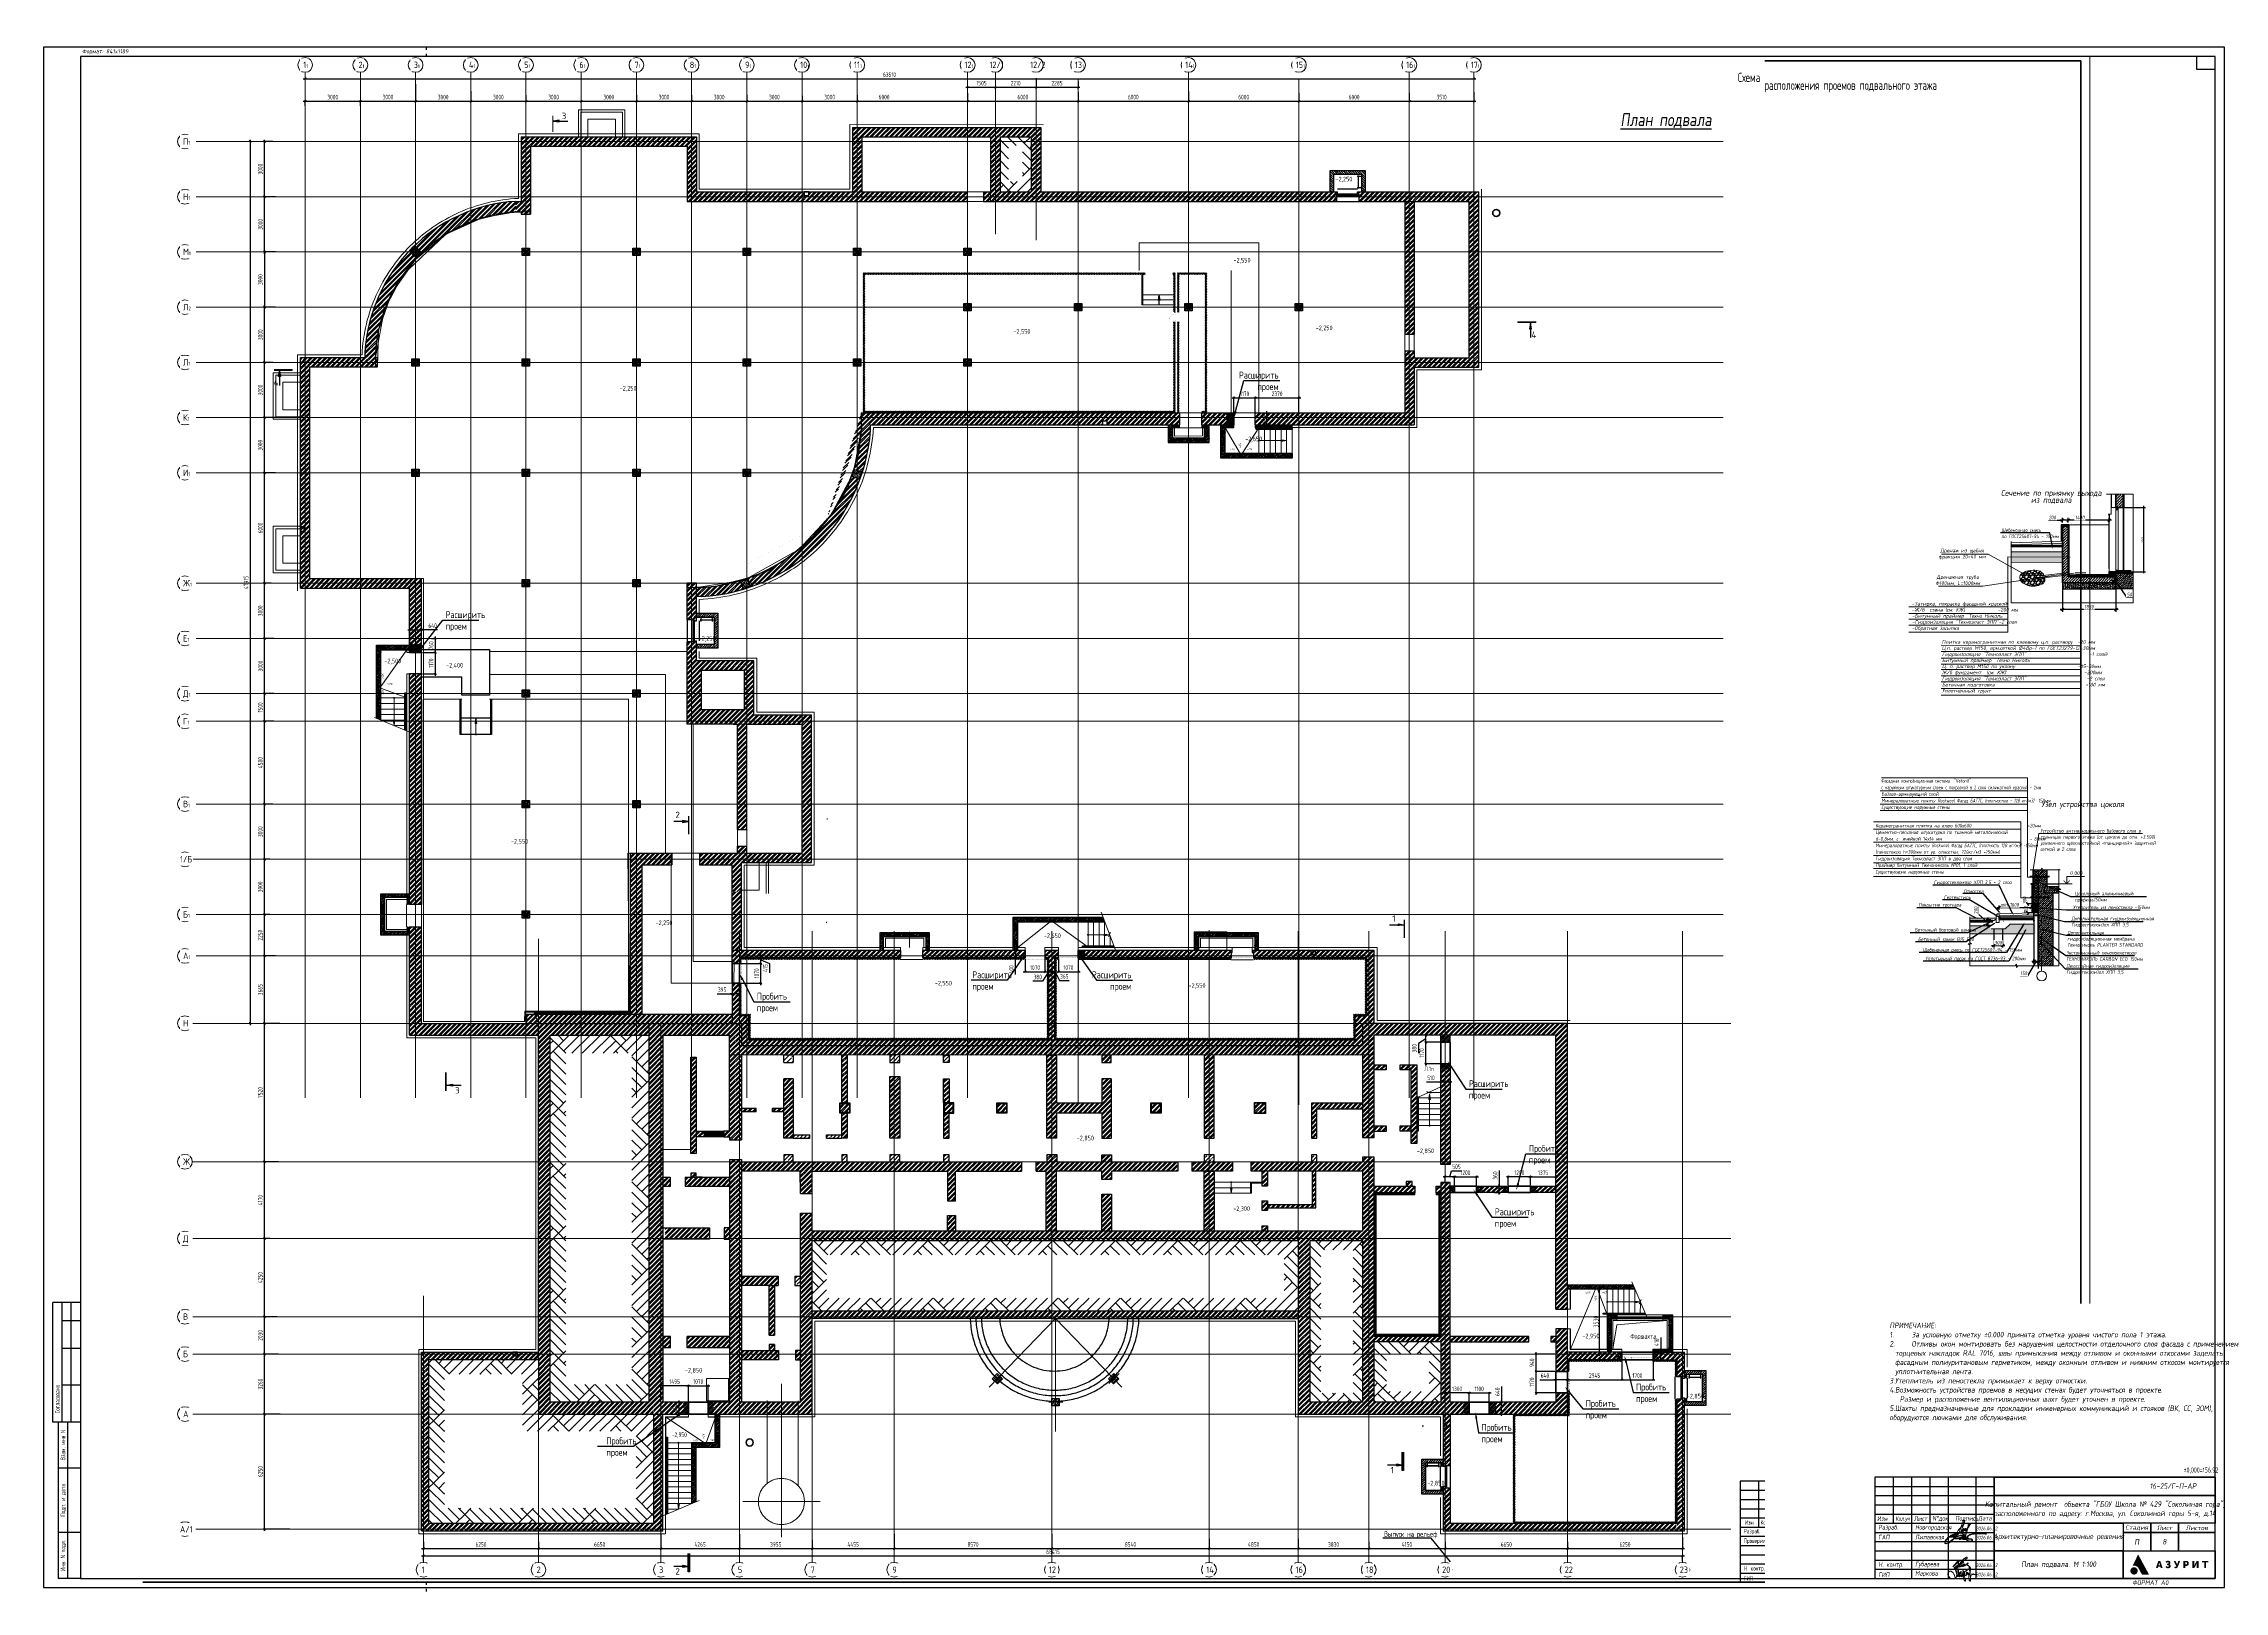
# Paper-space layout '8.Подвал' of a CAD drawing. Header units: millimetres. Extents: x -369 to 816, y -225 to 616.
# The model-space entities are those that its viewports show. They can reach past a viewport. Long polylines and large blocks are cut down to what shows.
import ezdxf
from ezdxf import colors
from ezdxf.entities.mleader import LeaderData, LeaderLine
from ezdxf.enums import TextEntityAlignment as Align
from ezdxf.math import Vec2, Vec3

# ---------------------------------------------------------------- set-up
doc = ezdxf.new("R2010")
doc.units = ezdxf.units.MM
doc.header["$MEASUREMENT"] = 0
for name, pattern in [('ACAD_ISO03W100', [30, 12, -18]), ('ADSK_Скрыто', [6, 3, -3]), ('ADSK_Штриховая_ш2 п1', [3, 2, -1]), ('CENTER', [2, 1.25, -0.25, 0.25, -0.25]), ('DASHED', [19.05, 12.7, -6.35]), ('HIDDEN', [6, 4, -2]), ('HIDDEN2', [4.7625, 3.175, -1.5875]), ('TRATTEGGIATA', [0.75, 0.5, -0.25]), ('ГОСТ 2.303 4', [7, 5, -2, 0]), ('сечения_8c_HIDDEN', [0.375, 0.25, -0.125]), ('Штрих', [6.35, 3.175, -3.175])]:
    doc.linetypes.add(name, pattern=pattern)
doc.layers.get('0').update_dxf_attribs({"color": 250, "lineweight": 9})
doc.layers.get('Defpoints').update_dxf_attribs({"color": 6})
for name, color, linetype, lineweight in [('+АР_Стены внутренние', 250, 'Continuous', 18), ('1 этаж тонкие линии!', 250, 'Continuous', 0), ('_0', 250, 'Continuous', 9), ('_STAMP', 250, 'Continuous', 30), ('_TEXT', 189, 'Continuous', 30), ('_АР ТЕКСТ', 250, 'Continuous', 25), ('_Гранит', 5, 'Continuous', 9), ('_К1', 36, 'Continuous', 35), ('_К2', 42, 'Continuous', 35), ('_Скрыто_', 7, 'ADSK_Скрыто', 9), ('KR_STRIH', 8, 'Continuous', 0), ('uchastok_Ном_пера__1', 7, 'Continuous', 13), ('А-Гидроизоляция', 152, 'Continuous', 5), ('А-отделка', 154, 'Continuous', 13), ('А-слив', 4, 'Continuous', 9), ('А-утеплитель', 63, 'Continuous', 5), ('А-Штрих_Гранит', 161, 'Continuous', 5), ('А-Штрих_стяжка', 8, 'Continuous', 9), ('АПР_Примечание', 250, 'Continuous', 9), ('АР штриховка стен', 250, 'Continuous', 9), ('АР.РД_Выноски', 174, 'Continuous', 9), ('АР_ЖБ', 251, 'Continuous', 50), ('АР_ЖБ стены', 250, 'Continuous', 50), ('АР_Колонны', 250, 'Continuous', 30), ('АР_Колонны Штрих', 250, 'Continuous', 5), ('АР_Лестница', 7, 'Continuous', 30), ('АР_Лестницы', 250, 'Continuous', 15), ('АР_Лестницы наружные', 7, 'Continuous', 15), ('АР_Лестницы ограждение', 94, 'Continuous', 25), ('АР_МосжилНии_Стены', 127, 'Continuous', 30), ('АР_Навесной фасад', 147, 'Continuous', 5), ('АР_Оси', 195, 'Continuous', 9), ('АР_Оси размеры', 164, 'Continuous', 9), ('АР_Оси_Разм', 7, 'Continuous', 15), ('АР_Отметки', 250, 'Continuous', 15), ('АР_Перекрытие', 250, 'Continuous', 30), ('АР_Размеры', 175, 'Continuous', 9), ('АР_Размеры дверей', 15, 'Continuous', 0), ('АР_Разрезы', 175, 'Continuous', 9), ('АР_стены', 250, 'Continuous', 30), ('АР_Сущ Несущая стена', 216, 'Continuous', 30), ('АР_Текст', 250, 'Continuous', 5), ('АР_Тонкие', 250, 'Continuous', 5), ('АР_Тонкие линие построения', 251, 'Continuous', 9), ('АР_Штриховка', 252, 'Continuous', 0), ('АР_Штриховка кирпич', 250, 'Continuous', 9), ('АР_Штриховка монолит', 250, 'Continuous', 9), ('АР_Штукатурка', 155, 'Continuous', 30), ('МОНОЛИТ', 7, 'Continuous', 40), ('Нвдписи', 164, 'Continuous', 18), ('Окна', 153, 'Continuous', 9), ('Специальное оборудование', 7, 'Continuous', 9), ('Стены', 7, 'Continuous', 30), ('СТЕНЫ несущие ЛИДЕР', 7, 'Continuous', 30), ('Усиление проема', 200, 'Continuous', 50), ('Штриховка', 7, 'Continuous', 5), ('Штриховка монолита', 252, 'Continuous', 5), ('Эвакуация', 7, 'Continuous', 9)]:
    doc.layers.add(name, color=color, linetype=linetype, lineweight=lineweight)
for name, color, linetype in [('_RAMKA', 7, 'Continuous'), ('PROFILE', 7, 'Continuous'), ('UTEPLITEL', 30, 'Continuous'), ('АР_новое окно', 155, 'Continuous'), ('АР_Таблицы', 250, 'Continuous'), ('ВХОДНЫЕ группы Лидер', 250, 'Continuous'), ('Тонкая', 7, 'Continuous')]:
    doc.layers.add(name, color=color, linetype=linetype)
doc.layers.add('ПОДПИСИ', color=7, linetype='Continuous', lineweight=9, true_color=0x0052a5)
doc.layers.get('Defpoints').off()
doc.styles.add('GOST', font='isocpeur.TTF')
doc.styles.add('GOST 2.304', font='CS_Gost2304.shx')
doc.styles.add('ISOCPEUR', font='isocpeur.TTF', dxfattribs={"width": 0.7})
doc.styles.add('METRO-STYLE', font='isocpeur.TTF', dxfattribs={"width": 0.9, "oblique": 15})
doc.styles.add('ROMAND', font='ROMAND', dxfattribs={"width": 0.85})
doc.styles.add('SIMPLEX', font='simplex.shx', dxfattribs={"width": 0.85, "oblique": 7})
doc.styles.add('Архитект', font='isocpeur.TTF', dxfattribs={"width": 0.8, "oblique": 8})
doc.styles.add('Архитектурный', font='isocpeur.TTF', dxfattribs={"oblique": 8})
doc.styles.add('Архитектурный размер', font='isocpeur.TTF', dxfattribs={"width": 0.8, "oblique": 8})
doc.styles.add('ГОСТ 2.304', font='isocpeur.TTF', dxfattribs={"width": 0.7})
doc.styles.add('ГОСТ М100', font='ARIALN.TTF')
doc.dimstyles.new('ISO-25', dxfattribs={"dimtxt": 70, "dimasz": 30, "dimexe": 50, "dimexo": 50, "dimgap": 5, "dimtad": 1, "dimdec": 0, "dimdsep": 46, "dimtxsty": 'ГОСТ М100', "dimblk": 'OBLIQUE', "dimcen": 30, "dimdle": 50, "dimadec": 0, "dimazin": 0, "dimtfac": 1, "dimtdec": 0, "dimtmove": 1, "dimatfit": 3, "dimldrblk": 'OBLIQUE', "dimfxl": 1, "dimarcsym": 0})
doc.dimstyles.new('KK 100', dxfattribs={"dimscale": 100, "dimtxt": 3, "dimasz": 2, "dimexe": 1.5, "dimexo": 2, "dimtad": 1, "dimdec": 0, "dimtxsty": 'GOST 2.304', "dimblk": 'OBLIQUE', "dimcen": 2.5, "dimdle": 1.5, "dimadec": 0, "dimazin": 0, "dimtfac": 1, "dimtdec": 0, "dimtmove": 0, "dimatfit": 3, "dimarcsym": 0})
doc.dimstyles.new('R_100', dxfattribs={"dimtxt": 270, "dimasz": 120, "dimexe": 100, "dimexo": 0, "dimgap": 60, "dimtad": 1, "dimdec": 0, "dimrnd": 5, "dimzin": 0, "dimdsep": 46, "dimtxsty": 'ISOCPEUR', "dimblk": 'ARCHTICK', "dimcen": 0, "dimdle": 100, "dimclrd": 256, "dimclre": 256, "dimclrt": 256, "dimadec": 0, "dimazin": 0, "dimtfac": 2, "dimtdec": 0, "dimtofl": 0, "dimtmove": 1, "dimatfit": 3, "dimfxl": 1, "dimtvp": 3, "dimtolj": 1, "dimtzin": 0, "dimarcsym": 0})
doc.dimstyles.new('СПДС', dxfattribs={"dimscale": 100, "dimtxt": 2.5, "dimasz": 2.5, "dimexe": 1.5, "dimexo": 0, "dimgap": 1, "dimtad": 1, "dimdec": 0, "dimrnd": 1, "dimtxsty": 'ГОСТ 2.304', "dimblk": 'OBLIQUE', "dimcen": 2.5, "dimdle": 1.5, "dimadec": 0, "dimazin": 2, "dimtfac": 0.75, "dimtdec": 0, "dimtmove": 1, "dimatfit": 3, "dimfxl": 1, "dimtolj": 1, "dimarcsym": 1})
pattern_1 = [(45, (-15289.27, 0), (-132.58252, 132.58252), []), (45, (-15200.88, 0), (-132.58252, 132.58252), [])]
pattern_2 = [(45, (-1298551.72, 164426.86), (-132.58252, 132.58252), []), (45, (-1298463.33, 164426.86), (-132.58252, 132.58252), [])]
pattern_3 = [(45, (-1298418.67, 164822.8), (-132.58252, 132.58252), []), (45, (-1298330.29, 164822.8), (-132.58252, 132.58252), [])]
pattern_4 = [(45, (-823702.11, -268704.955), (26.5165043, 97.2271824), [125, -25, 0, -25])]
pattern_5 = [(45, (-2957.5, 0), (-44.194174, 44.194174), []), (135, (-2957.5, 0), (-44.194174, -44.194174), [])]
pattern_6 = [(45, (-5440181.47, -781844.14), (33.67596045, 123.4785217), [158.75, -31.75, 0, -31.75])]

# ---------------------------------------------------------------- blocks, each defined once
blk = doc.blocks.new('Логотип Азурит')
at = {"layer": '_STAMP', "linetype": 'Continuous', "true_color": 0x2a3756}
h = blk.add_hatch(color=159, dxfattribs=at)
h.dxf.hatch_style = 1
h.paths.add_polyline_path([(-39.4, 8.5), (-40.02, 9.65), (-40.61, 10.74), (-41.14, 11.7), (-41.62, 12.59), (-41.79, 12.89), (-41.86, 13.01), (-41.91, 12.94), (-41.99, 12.78), (-42.39, 11.96), (-42.77, 11.18), (-43.09, 10.5), (-43.47, 9.72), (-44.18, 8.26), (-44.5, 7.6), (-44.73, 7.14), (-44.85, 6.9), (-44.7, 6.93), (-44.51, 6.95), (-44.27, 6.97), (-44.09, 6.97), (-43.91, 6.96), (-43.74, 6.94), (-43.56, 6.91), (-43.39, 6.87), (-43.22, 6.81), (-43.05, 6.75), (-42.89, 6.68), (-42.73, 6.59), (-42.58, 6.5), (-42.43, 6.4), (-42.29, 6.29), (-42.15, 6.17), (-42.03, 6.04), (-41.91, 5.91), (-41.79, 5.77), (-41.72, 5.65), (-41.63, 5.5), (-41.3, 4.9), (-41.02, 4.39), (-40.57, 3.56), (-40.05, 2.59), (-39.78, 2.11), (-37.86, 2.11), (-36.5, 2.11), (-35.94, 2.12), (-36.48, 3.13), (-36.82, 3.75), (-37.16, 4.37), (-37.67, 5.33), (-38.2, 6.3), (-38.54, 6.93), (-38.87, 7.53)])
h = blk.add_hatch(color=159, dxfattribs=at)
h.dxf.hatch_style = 1
h.paths.add_polyline_path([(-29.3, 7.88), (-29.63, 8.84), (-29.86, 9.53), (-30.37, 9.54), (-30.87, 9.54), (-30.93, 9.38), (-31.26, 8.4), (-31.64, 7.27), (-31.97, 6.31), (-32.19, 5.64), (-32.05, 5.63), (-31.71, 5.62), (-31.23, 5.62), (-31.11, 6.03), (-30.99, 6.44), (-30.37, 6.44), (-29.75, 6.44), (-29.63, 6.03), (-29.52, 5.62), (-29.03, 5.62), (-28.54, 5.62), (-28.6, 5.8), (-28.93, 6.79)])
h.paths.add_polyline_path([(-30.77, 7.21), (-30.74, 7.31), (-30.56, 7.93), (-30.43, 8.43), (-30.39, 8.59), (-30.37, 8.65), (-30.35, 8.64), (-30.31, 8.45), (-30.22, 8.08), (-30.11, 7.66), (-30.01, 7.33), (-29.97, 7.21), (-30.37, 7.21)], flags=16)
h = blk.add_hatch(color=159, dxfattribs=at)
h.dxf.hatch_style = 1
h.paths.add_polyline_path([(-24.39, 7.35), (-24.47, 7.43), (-24.56, 7.5), (-24.66, 7.56), (-24.81, 7.65), (-24.74, 7.69), (-24.65, 7.75), (-24.55, 7.86), (-24.45, 7.97), (-24.38, 8.09), (-24.35, 8.18), (-24.32, 8.25), (-24.31, 8.34), (-24.3, 8.45), (-24.3, 8.65), (-24.31, 8.73), (-24.34, 8.82), (-24.41, 8.99), (-24.51, 9.14), (-24.63, 9.28), (-24.78, 9.39), (-24.95, 9.48), (-25.13, 9.55), (-25.34, 9.59), (-25.56, 9.6), (-25.74, 9.6), (-25.91, 9.58), (-26.08, 9.55), (-26.23, 9.51), (-26.39, 9.46), (-26.53, 9.39), (-26.67, 9.32), (-26.8, 9.23), (-26.9, 9.15), (-26.81, 8.98), (-26.64, 8.66), (-26.54, 8.5), (-26.51, 8.5), (-26.46, 8.54), (-26.35, 8.61), (-26.21, 8.67), (-26.07, 8.73), (-25.93, 8.77), (-25.82, 8.79), (-25.72, 8.79), (-25.62, 8.79), (-25.53, 8.76), (-25.46, 8.73), (-25.39, 8.68), (-25.34, 8.62), (-25.3, 8.55), (-25.26, 8.45), (-25.26, 8.36), (-25.27, 8.27), (-25.32, 8.18), (-25.36, 8.13), (-25.39, 8.08), (-25.44, 8.05), (-25.49, 8.02), (-25.63, 7.99), (-25.84, 7.98), (-26.1, 7.97), (-26.1, 7.6), (-26.1, 7.24), (-25.78, 7.23), (-25.54, 7.21), (-25.45, 7.2), (-25.38, 7.18), (-25.33, 7.15), (-25.28, 7.12), (-25.25, 7.08), (-25.21, 7.02), (-25.19, 6.96), (-25.17, 6.9), (-25.17, 6.76), (-25.18, 6.7), (-25.2, 6.64), (-25.23, 6.58), (-25.26, 6.53), (-25.31, 6.49), (-25.37, 6.45), (-25.44, 6.43), (-25.52, 6.41), (-25.69, 6.39), (-25.78, 6.39), (-25.87, 6.41), (-26, 6.45), (-26.16, 6.51), (-26.3, 6.6), (-26.43, 6.69), (-26.53, 6.76), (-26.77, 6.45), (-26.93, 6.26), (-26.97, 6.2), (-26.98, 6.15), (-26.97, 6.11), (-26.94, 6.07), (-26.82, 5.97), (-26.62, 5.84), (-26.41, 5.73), (-26.19, 5.65), (-25.97, 5.59), (-25.78, 5.57), (-25.53, 5.57), (-25.3, 5.58), (-25.12, 5.61), (-24.99, 5.65), (-24.87, 5.71), (-24.75, 5.78), (-24.64, 5.85), (-24.54, 5.94), (-24.45, 6.03), (-24.37, 6.13), (-24.31, 6.23), (-24.25, 6.37), (-24.21, 6.51), (-24.2, 6.66), (-24.2, 6.82), (-24.21, 6.94), (-24.24, 7.06), (-24.28, 7.16), (-24.33, 7.26)])
h = blk.add_hatch(color=159, dxfattribs=at)
h.dxf.hatch_style = 1
h.paths.add_polyline_path([(-19.61, 8.04), (-19.36, 8.68), (-19.14, 9.22), (-19.03, 9.53), (-19.17, 9.54), (-19.52, 9.54), (-20.02, 9.54), (-20.05, 9.44), (-20.31, 8.65), (-20.59, 7.81), (-20.63, 7.68), (-20.66, 7.62), (-20.67, 7.61), (-20.7, 7.67), (-20.82, 7.97), (-21.01, 8.4), (-21.34, 9.1), (-21.54, 9.54), (-22.06, 9.54), (-22.58, 9.54), (-22.4, 9.17), (-21.88, 8.17), (-21.32, 7.06), (-21.11, 6.63), (-21.09, 6.56), (-21.1, 6.52), (-21.15, 6.45), (-21.21, 6.41), (-21.28, 6.38), (-21.37, 6.37), (-21.45, 6.37), (-21.55, 6.39), (-21.64, 6.43), (-21.74, 6.49), (-21.82, 6.53), (-21.86, 6.49), (-21.92, 6.39), (-22.11, 6.05), (-22.23, 5.85), (-22.18, 5.81), (-22.08, 5.75), (-21.95, 5.69), (-21.81, 5.63), (-21.69, 5.59), (-21.51, 5.57), (-21.31, 5.57), (-21.12, 5.59), (-20.97, 5.62), (-20.88, 5.66), (-20.79, 5.71), (-20.71, 5.77), (-20.63, 5.84), (-20.56, 5.93), (-20.48, 6.02), (-20.35, 6.23), (-20.28, 6.35), (-20.21, 6.51), (-19.92, 7.25)])
h = blk.add_hatch(color=159, dxfattribs=at)
h.dxf.hatch_style = 1
h.paths.add_polyline_path([(-14.46, 7.53), (-14.41, 7.64), (-14.37, 7.74), (-14.33, 7.96), (-14.31, 8.19), (-14.32, 8.41), (-14.37, 8.63), (-14.45, 8.83), (-14.5, 8.93), (-14.55, 9.02), (-14.62, 9.1), (-14.69, 9.18), (-14.81, 9.29), (-14.92, 9.37), (-15.06, 9.43), (-15.21, 9.49), (-15.33, 9.52), (-15.49, 9.53), (-16.3, 9.54), (-17.21, 9.54), (-17.21, 7.58), (-17.21, 5.62), (-16.73, 5.62), (-16.25, 5.62), (-16.25, 6.23), (-16.25, 6.83), (-15.87, 6.83), (-15.58, 6.84), (-15.35, 6.86), (-15.17, 6.91), (-14.99, 6.98), (-14.83, 7.08), (-14.69, 7.2), (-14.56, 7.36)])
h.paths.add_polyline_path([(-15.6, 7.68), (-15.67, 7.66), (-15.95, 7.66), (-16.25, 7.66), (-16.25, 8.2), (-16.25, 8.74), (-15.93, 8.73), (-15.64, 8.72), (-15.57, 8.7), (-15.51, 8.67), (-15.42, 8.6), (-15.35, 8.51), (-15.32, 8.45), (-15.3, 8.39), (-15.29, 8.19), (-15.29, 8.07), (-15.3, 8), (-15.32, 7.94), (-15.35, 7.88), (-15.39, 7.82), (-15.43, 7.78), (-15.53, 7.71)], flags=16)
h = blk.add_hatch(color=159, dxfattribs=at)
h.dxf.hatch_style = 1
h.paths.add_polyline_path([(-10.09, 7.82), (-9.98, 8.03), (-9.94, 8.12), (-9.95, 7.93), (-9.96, 7.49), (-9.97, 6.69), (-9.97, 5.62), (-9.5, 5.62), (-9.04, 5.62), (-9.04, 7.58), (-9.04, 9.54), (-9.51, 9.54), (-9.99, 9.54), (-10.36, 8.91), (-10.84, 8.1), (-11.03, 7.78), (-11.26, 7.34), (-11.37, 7.13), (-11.42, 7.05), (-11.41, 7.31), (-11.39, 7.78), (-11.39, 8.55), (-11.39, 9.54), (-11.86, 9.54), (-12.34, 9.54), (-12.34, 7.58), (-12.34, 5.62), (-11.86, 5.62), (-11.37, 5.62), (-11.18, 5.95), (-10.61, 6.89), (-10.31, 7.42)])
h = blk.add_hatch(color=159, dxfattribs=at)
h.dxf.hatch_style = 1
h.paths.add_polyline_path([(-3.74, 9.14), (-3.74, 9.54), (-5.42, 9.54), (-7.09, 9.54), (-7.09, 9.14), (-7.09, 8.74), (-6.5, 8.74), (-5.9, 8.74), (-5.9, 7.18), (-5.9, 5.62), (-5.43, 5.62), (-4.95, 5.62), (-4.95, 7.18), (-4.95, 8.74), (-4.35, 8.74), (-3.74, 8.74)])
at = {"layer": '_STAMP', "linetype": 'Continuous', "true_color": 0x1447b7}
h = blk.add_hatch(color=162, dxfattribs=at)
h.dxf.hatch_style = 1
h.paths.add_polyline_path([(-42.09, 4.22), (-42.11, 4.4), (-42.15, 4.58), (-42.2, 4.76), (-42.27, 4.93), (-42.35, 5.1), (-42.45, 5.26), (-42.57, 5.41), (-42.7, 5.55), (-42.8, 5.64), (-42.91, 5.72), (-43.14, 5.86), (-43.38, 5.97), (-43.63, 6.05), (-43.89, 6.09), (-44.15, 6.1), (-44.42, 6.07), (-44.55, 6.04), (-44.68, 6.01), (-44.87, 5.94), (-45.05, 5.85), (-45.22, 5.74), (-45.37, 5.62), (-45.51, 5.49), (-45.63, 5.35), (-45.75, 5.19), (-45.84, 5.03), (-45.92, 4.85), (-45.98, 4.67), (-46.03, 4.49), (-46.06, 4.29), (-46.07, 4.1), (-46.05, 3.9), (-46.02, 3.7), (-45.97, 3.51), (-45.92, 3.37), (-45.87, 3.24), (-45.8, 3.11), (-45.72, 2.99), (-45.64, 2.88), (-45.54, 2.77), (-45.44, 2.67), (-45.33, 2.57), (-45.22, 2.49), (-45.1, 2.41), (-44.98, 2.34), (-44.85, 2.28), (-44.72, 2.22), (-44.58, 2.18), (-44.44, 2.15), (-44.3, 2.13), (-44.05, 2.12), (-43.8, 2.14), (-43.57, 2.19), (-43.34, 2.26), (-43.12, 2.37), (-42.92, 2.5), (-42.73, 2.65), (-42.56, 2.83), (-42.44, 2.99), (-42.34, 3.15), (-42.26, 3.32), (-42.19, 3.49), (-42.14, 3.67), (-42.11, 3.85), (-42.09, 4.03)])
blk = doc.blocks.new('подпись Липавская')
at = {"color": 162, "lineweight": 18, "true_color": 0x0034d1}
for points, knots in [([(2.4, -0.6), (1.9, -1.1), (1.5, -1.5), (0.6, -2.3), (0.2, -2.6), (-0.4, -3.1), (-0.8, -3.3), (-1.5, -3.6), (-1.9, -3.7), (-2.4, -3.8), (-2.6, -3.8), (-2.9, -3.6), (-3, -3.5), (-3.1, -3.2), (-3, -3.1), (-3, -2.6), (-2.9, -2.3), (-2.6, -1.9), (-2.5, -1.7), (-2, -1), (-1.6, -0.6), (-0.8, 0.1), (-0.4, 0.4), (0.6, 0.9), (1, 1.2), (1.6, 1.4), (1.6, 1.4), (1.7, 1.5)], [1.927995, 1.927995, 1.927995, 1.927995, 2.162861, 2.162861, 2.342684, 2.342684, 2.481252, 2.481252, 2.589465, 2.589465, 2.644352, 2.644352, 2.684993, 2.684993, 2.725633, 2.725633, 2.816518, 2.816518, 2.907403, 2.907403, 3.101021, 3.101021, 3.294638, 3.294638, 3.488255, 3.488255, 3.514244, 3.514244, 3.514244, 3.514244]), ([(1.5, 0.1), (1.6, 0.1), (1.8, 0.1), (2, 0.2), (2.1, 0.3), (2.5, 0.4), (2.7, 0.6), (3, 0.7)], [0.9055552, 0.9055552, 0.9055552, 0.9055552, 0.9629326, 0.9629326, 1.02031, 1.02031, 1.1239395, 1.1239395, 1.1239395, 1.1239395]), ([(6.8, 0.3), (6.6, 0.1), (6.3, 0), (5.8, -0.3), (5.5, -0.5), (5, -0.7), (4.7, -0.8), (4.2, -1), (4, -1), (3.6, -1.1), (3.4, -1.1), (3, -1.1), (2.8, -1.1), (2.6, -1), (2.5, -1), (2.4, -0.8), (2.3, -0.7), (2.4, -0.6)], [4.3062538, 4.3062538, 4.3062538, 4.3062538, 4.4138757, 4.4138757, 4.5214976, 4.5214976, 4.6291196, 4.6291196, 4.7090277, 4.7090277, 4.7729116, 4.7729116, 4.8231548, 4.8231548, 4.8495834, 4.8495834, 4.87234, 4.87234, 4.87234, 4.87234]), ([(2.8, -0.2), (3.1, 0.1), (3.6, 0.3), (4.3, 0.6), (4.6, 0.7), (5.2, 0.9), (5.6, 0.9), (6.2, 1), (6.5, 1), (6.8, 1)], [4.9347748, 4.9347748, 4.9347748, 4.9347748, 5.0568055, 5.0568055, 5.1788362, 5.1788362, 5.3146558, 5.3146558, 5.3908243, 5.3908243, 5.3908243, 5.3908243]), ([(5.1, 2.3), (5.5, 2.3), (5.9, 2.2), (6.5, 2), (6.7, 2), (7.1, 1.6), (7.3, 1.3), (7.3, 1), (7.2, 0.9), (7.2, 0.8)], [3.9400756, 3.9400756, 3.9400756, 3.9400756, 4.077799, 4.077799, 4.1515227, 4.1515227, 4.2252463, 4.2252463, 4.2499379, 4.2499379, 4.2499379, 4.2499379]), ([(7.2, 0.8), (7.3, 0.7), (7.3, 0.5), (7.3, 0.3), (7.3, 0.2), (7.3, 0), (7.2, 0), (7.2, 0)], [5.43291642, 5.43291642, 5.43291642, 5.43291642, 5.46279586, 5.46279586, 5.4926753, 5.4926753, 5.50331351, 5.50331351, 5.50331351, 5.50331351]), ([(7.2, 0), (7.4, 0), (7.5, 0), (7.8, 0), (8, 0), (8.2, -0.2), (8.3, -0.3), (8.3, -0.4)], [6.0978529, 6.0978529, 6.0978529, 6.0978529, 6.1425729, 6.1425729, 6.1872929, 6.1872929, 6.2036694, 6.2036694, 6.2036694, 6.2036694]), ([(8.7, -0.5), (8.8, -0.1), (9.2, 0.3), (9.8, 0.8), (10.2, 1.1), (11, 1.4), (11.4, 1.5), (12.7, 1.7), (13.6, 1.8), (15, 1.9), (15.7, 1.9), (16.8, 1.9), (17.2, 1.9), (18, 1.8), (18.5, 1.8), (19.2, 1.7), (19.4, 1.7), (19.7, 1.7)], [7.769656, 7.769656, 7.769656, 7.769656, 7.921996, 7.921996, 8.074335, 8.074335, 8.226675, 8.226675, 8.542229, 8.542229, 8.775159, 8.775159, 8.93404, 8.93404, 9.09292, 9.09292, 9.186254, 9.186254, 9.186254, 9.186254]), ([(6.6, -0.7), (6.5, -0.8), (6.4, -0.9), (6, -1.1), (5.7, -1.3), (5.4, -1.4), (5.3, -1.4), (5.2, -1.4), (5.1, -1.4), (5, -1.4), (5, -1.4), (4.9, -1.4), (4.8, -1.3), (4.8, -1.1), (4.8, -1.1), (4.9, -1), (4.9, -1), (4.9, -0.9), (5, -0.9), (5.1, -0.8), (5.3, -0.7), (5.5, -0.6), (5.6, -0.5), (5.9, -0.4), (6, -0.3), (6.3, -0.3), (6.3, -0.3), (6.4, -0.2)], [5.5967371, 5.5967371, 5.5967371, 5.5967371, 5.6654435, 5.6654435, 5.7341498, 5.7341498, 5.7599769, 5.7599769, 5.7754743, 5.7754743, 5.7848694, 5.7848694, 5.7920528, 5.7920528, 5.7992363, 5.7992363, 5.8064198, 5.8064198, 5.8255794, 5.8255794, 5.8652806, 5.8652806, 5.9049817, 5.9049817, 5.9720452, 5.9720452, 5.9983972, 5.9983972, 5.9983972, 5.9983972]), ([(7.7, -1.2), (7.7, -1.3), (7.6, -1.3), (7.4, -1.4), (7.3, -1.5), (7.1, -1.5), (7, -1.5), (6.9, -1.4), (6.9, -1.4), (6.8, -1.3), (6.8, -1.2), (6.8, -1.1), (6.8, -1), (6.9, -0.9), (6.9, -0.9), (7, -0.8), (7.1, -0.7), (7.4, -0.6), (7.6, -0.5), (7.7, -0.5)], [6.3030834, 6.3030834, 6.3030834, 6.3030834, 6.3311025, 6.3311025, 6.3581066, 6.3581066, 6.3684891, 6.3684891, 6.3749758, 6.3749758, 6.3814625, 6.3814625, 6.3879491, 6.3879491, 6.4022384, 6.4022384, 6.4305971, 6.4305971, 6.4944159, 6.4944159, 6.4944159, 6.4944159]), ([(8.6, -1.2), (8.5, -1.3), (8.4, -1.3), (8.3, -1.4), (8.2, -1.4), (8.1, -1.5), (8, -1.5), (7.9, -1.4), (7.8, -1.4), (7.7, -1.3), (7.7, -1.3), (7.7, -1.2)], [6.63437936, 6.63437936, 6.63437936, 6.63437936, 6.65591892, 6.65591892, 6.6718971, 6.6718971, 6.68234273, 6.68234273, 6.6889962, 6.6889962, 6.69151939, 6.69151939, 6.69151939, 6.69151939]), ([(9.7, -1.1), (9.9, -1.1), (10.3, -1), (11, -1), (11.3, -1), (11.8, -1.2), (11.9, -1.4), (12.1, -1.8), (12, -2.1), (11.8, -2.3), (11.7, -2.4), (11.3, -2.5), (11.2, -2.5), (10.6, -2.5), (10.3, -2.5), (9.7, -2.3), (9.5, -2.2), (9.1, -2), (8.9, -1.9), (8.6, -1.5), (8.6, -1.4), (8.6, -1.2)], [7.0162906, 7.0162906, 7.0162906, 7.0162906, 7.0993883, 7.0993883, 7.1824861, 7.1824861, 7.2545595, 7.2545595, 7.301037, 7.301037, 7.3475144, 7.3475144, 7.3939919, 7.3939919, 7.486045, 7.486045, 7.578098, 7.578098, 7.6546435, 7.6546435, 7.6967383, 7.6967383, 7.6967383, 7.6967383]), ([(9.2, -0.6), (9.2, -0.6), (9.3, -0.6), (9.5, -0.5), (9.5, -0.5), (9.6, -0.5), (9.7, -0.6), (9.8, -0.8), (9.8, -0.8), (9.8, -0.9), (9.8, -1), (9.8, -1), (9.7, -1.1), (9.7, -1.1)], [6.85701628, 6.85701628, 6.85701628, 6.85701628, 6.88166544, 6.88166544, 6.8944683, 6.8944683, 6.90289754, 6.90289754, 6.91132677, 6.91132677, 6.91975601, 6.91975601, 6.93200035, 6.93200035, 6.93200035, 6.93200035])]:
    blk.add_open_spline(points, degree=3, knots=knots, dxfattribs=at)
blk.add_spline([(0, 0), (0, -0.1), (0.3, -0.2), (0.8, 0), (1.4, 0.3), (1.9, 0.6), (2.3, 0.9), (2.7, 1.2), (2.9, 1.5), (3, 1.7), (3, 1.9), (2.7, 1.9), (2.4, 1.7), (1.8, 1.3), (1.5, 1), (1.2, 0.5), (1.1, 0.1), (1.2, -0.1), (1.6, -0.2), (2.1, 0), (2.5, 0.2), (2.9, 0.4), (3.5, 0.7), (4.1, 1.2), (4.6, 1.8), (4.8, 2.1), (4.9, 2.3), (4.5, 2.1), (4.1, 1.7), (3.7, 1.3), (3.1, 0.5), (2.4, -0.2), (1.7, -1), (0.7, -1.8), (-0.1, -2.5), (-1.4, -3.3), (-2.7, -3.4), (-2.7, -2.6), (-2.3, -1.8), (-1.6, -1), (-0.5, -0.1), (1, 0.8), (2, 1.3), (3.5, 1.8), (4.9, 2), (5.9, 2), (6.5, 1.8), (6.9, 1.5), (7, 1.1), (6.6, 0.4), (5.7, -0.1), (4.4, -0.6), (3.4, -0.9), (2.6, -0.8), (3.8, 0.1), (4.9, 0.5), (6.3, 0.7), (7.1, 0.5), (7, 0.1), (6.8, -0.2), (6.4, -0.5), (5.9, -0.9), (5, -1.2), (5.4, -0.9), (5.6, -0.8), (5.9, -0.6), (6.2, -0.5), (6.9, -0.3), (7.6, -0.2), (8, -0.4), (8.1, -0.4), (8, -0.6), (7.7, -1), (7.3, -1.2), (7, -1.2), (7.2, -1), (7.4, -0.9), (7.8, -0.7), (8.1, -0.6), (8.4, -0.6), (8.5, -0.7), (8.4, -1.1), (8.2, -1.2), (8, -1.2), (8, -1), (8.2, -0.9), (8.7, -0.9), (9, -0.9), (9.6, -0.8), (9.4, -1.1), (10.8, -1.2), (11.7, -1.6), (11.8, -1.9), (10.3, -2.2), (9.5, -1.9), (8.9, -1.5), (8.8, -0.7), (9.2, -0.1), (9.8, 0.5), (10.7, 1), (12.2, 1.4), (13.8, 1.6), (15.5, 1.7), (16.6, 1.7), (17.2, 1.6), (18.3, 1.6), (19.6, 1.4)], degree=3, dxfattribs=at)
for points in [[(0.2, 0.1), (0.5, 0.1), (0.6, 0.2), (0.9, 0.3)], [(1.6, 0.7), (1.9, 0.9), (2.1, 1), (2.3, 1.2)], [(2, 1.1), (1.8, 0.9), (1.7, 0.8), (1.6, 0.7)], [(3.3, 0.4), (3.1, 0.2), (3, 0), (2.8, -0.2)], [(3.2, 2), (3.6, 2), (3.9, 2.1), (4.2, 2.2)], [(8.3, -0.4), (8.4, -0.4), (8.6, -0.4), (8.7, -0.5)]]:
    blk.add_open_spline(points, degree=3, dxfattribs=at)
blk = doc.blocks.new('Маркова')
at = {"layer": 'ПОДПИСИ'}
for points in [[(44384.16, 26837.52), (44384.02, 26837.95), (44383.86, 26838.46), (44383.67, 26838.92), (44383.36, 26839.36), (44382.92, 26839.82), (44382.37, 26840.02), (44381.91, 26839.87), (44381.53, 26839.53), (44381.38, 26839.14), (44381.38, 26838.69), (44381.61, 26838.16), (44381.82, 26837.83), (44382.25, 26837.39), (44382.84, 26837.07), (44383.53, 26837.07), (44383.96, 26837.22), (44384.63, 26837.82), (44384.75, 26838.6), (44384.75, 26839.25), (44384.75, 26840.2), (44384.75, 26840.92)], [(44384.96, 26840.5), (44384.84, 26841), (44384.62, 26841.2), (44384.35, 26841.2), (44384.24, 26840.96), (44384.24, 26840.55), (44384.41, 26840.01), (44384.62, 26839.21), (44384.92, 26838.49), (44385.18, 26837.92), (44385.36, 26839.06), (44385.43, 26839.91), (44385.43, 26840.64), (44385.43, 26840.89), (44385.19, 26840.95), (44385.19, 26840.77), (44385.34, 26839.78), (44385.66, 26838.18), (44385.84, 26837.88), (44386.06, 26838.38), (44386.19, 26839.11), (44386.19, 26839.42), (44385.86, 26839.42), (44385.74, 26839.02), (44385.85, 26838.57), (44386.16, 26838.35), (44386.41, 26838.02), (44386.59, 26837.89), (44386.84, 26838.65), (44386.91, 26839.29), (44386.72, 26839.71), (44386.37, 26839.83), (44386.03, 26839.65), (44385.9, 26839.34), (44386.01, 26838.87), (44386.13, 26838.49), (44386.23, 26838.35), (44386.53, 26838.44), (44386.8, 26838.81), (44386.69, 26839.42), (44386.69, 26838.93), (44386.91, 26838.2), (44387.08, 26838.02), (44387.16, 26837.94), (44387.37, 26838.08), (44387.53, 26839.05), (44387.42, 26839.79), (44387.17, 26840.7), (44387.77, 26837.87), (44387.91, 26837.45), (44388.05, 26836.95), (44388.14, 26836.54), (44388.14, 26836.2), (44387.88, 26836.28), (44387.54, 26836.8), (44387.3, 26837.47), (44387.19, 26838.24), (44387.19, 26838.85), (44387.56, 26839.4), (44387.69, 26839.4), (44387.84, 26838.89), (44387.99, 26838.52), (44388.2, 26838.24), (44388.31, 26838.24), (44388.45, 26838.62), (44388.56, 26839.33), (44388.56, 26839.82), (44388.99, 26838.58), (44388.84, 26839.38), (44388.96, 26839.55), (44389.15, 26839.24), (44389.31, 26838.93), (44389.48, 26838.73), (44389.74, 26839.03), (44389.9, 26839.65), (44390, 26840.29), (44389.86, 26841.59), (44389.69, 26841.82), (44389.56, 26841.68), (44389.56, 26841.3), (44389.7, 26840.31), (44389.89, 26838.82), (44389.99, 26837.79), (44389.99, 26837.09), (44389.99, 26836.15), (44389.72, 26836.32), (44389.53, 26836.9), (44389.4, 26837.91), (44389.4, 26838.5), (44389.48, 26839.15), (44389.86, 26838.76), (44389.86, 26838.62), (44390.05, 26838.01), (44390.31, 26838.39), (44390.66, 26839.02), (44390.82, 26838.67), (44391.19, 26839.01), (44391.41, 26838.69), (44391.93, 26838.78), (44392.24, 26838.65), (44392.64, 26838.79)]]:
    blk.add_spline(points, degree=3, dxfattribs=at)
blk = doc.blocks.new('_Azurit_Stamp 1')
at = {"color": 172, "lineweight": 5, "true_color": 0x1616e3}
for p, q in [((-139.5, 9.9), (-142.6, 6.4)), ((-139.4, 9.9), (-142.6, 6.3)), ((-142.6, 6.4), (-139.5, 9.1)), ((-142.6, 6.3), (-139.5, 9)), ((-141.2, 5.3), (-139.4, 7.3)), ((-141, 5.2), (-141.2, 5.3)), ((-141.1, 5.3), (-139.4, 7.2)), ((-141, 5.3), (-141.1, 5.3)), ((-140.7, 5.4), (-141, 5.3)), ((-140.7, 5.3), (-141, 5.2)), ((-140.1, 6), (-140.7, 5.4)), ((-140, 5.9), (-140.7, 5.3)), ((-140, 6.1), (-139.3, 6.6)), ((-140, 5.9), (-139.9, 6)), ((-139.8, 6.1), (-139.3, 6.5)), ((-139.4, 9.1), (-139.2, 9.3)), ((-139.4, 9), (-139.2, 9.2)), ((-139.3, 7.3), (-138.9, 7.9)), ((-139.3, 7.4), (-139, 7.8)), ((-139.2, 6.6), (-139.3, 6.5)), ((-139.3, 6.5), (-139.3, 6.3)), ((-139.3, 6.4), (-139.3, 6.2)), ((-139.3, 6.3), (-139.1, 6.2)), ((-139.3, 6.2), (-139.1, 6.1)), ((-139.2, 6.8), (-136.8, 8.9)), ((-139.2, 6.6), (-136.7, 8.8)), ((-139, 7.3), (-139.2, 6.8)), ((-139, 7.2), (-139.2, 6.8)), ((-139.1, 6.2), (-138.7, 6.4)), ((-139.1, 6.1), (-138.7, 6.3)), ((-139.1, 6.1), (-138.7, 6.3)), ((-136.8, 8.9), (-139, 7.2)), ((-136.8, 8.9), (-139, 7.3)), ((-138.9, 7.9), (-136.6, 10.7)), ((-138.7, 8), (-136.5, 10.7)), ((-138.7, 6.4), (-136.4, 7.9)), ((-138.6, 6.3), (-137.4, 7.2)), ((-137.4, 7.2), (-137.8, 6.8)), ((-137.2, 7.3), (-137.7, 6.7)), ((-137.2, 7.3), (-136.4, 7.9)), ((-137.2, 6.5), (-136.7, 6.9)), ((-137.2, 6.5), (-136.8, 6.8)), ((-136.4, 7.9), (-137.1, 7.5)), ((-137.1, 7.4), (-137.1, 7.4)), ((-136.1, 7.7), (-136.8, 6.8)), ((-136.1, 7.7), (-136.7, 6.9)), ((-136.7, 6.9), (-136, 7.6)), ((-136.7, 6.9), (-135.9, 7.5)), ((-136.7, 6.9), (-136.6, 6.8)), ((-136.6, 6.8), (-136.7, 6.9)), ((-136.6, 6.8), (-136.5, 6.7)), ((-136.6, 6.8), (-136.5, 6.8)), ((-133.7, 5.2), (-136.6, 3.4)), ((-133.7, 5.2), (-136.6, 3.4)), ((-136.5, 10.8), (-135.3, 11.6)), ((-136.5, 10.7), (-135.2, 11.5)), ((-136.5, 6.8), (-136.1, 6.9)), ((-136.5, 6.7), (-136.1, 6.8)), ((-136.4, 7.9), (-136.4, 7.9)), ((-136.1, 6.8), (-134.9, 7.6)), ((-136.1, 6.9), (-134.9, 7.6)), ((-134.8, 7.4), (-133.5, 6.3)), ((-134.7, 7.4), (-133.4, 6.3)), ((-134.2, 8.5), (-134.3, 8.5)), ((-134.2, 8.4), (-134.3, 8.4)), ((-134.3, 8.4), (-134.3, 8.4)), ((-134.2, 8.4), (-134.2, 8.5))]:
    blk.add_line(p, q, dxfattribs=at)
for points in [[(-140.1, 6), (-140.9, 5.7), (-141.6, 5.6), (-141.9, 5.7), (-141.8, 5.8), (-141.5, 6.2), (-139.4, 7.5)], [(-140, 6.1), (-140.9, 5.7), (-141.6, 5.7), (-141.8, 5.7), (-141.8, 5.8), (-141.5, 6.1), (-139.4, 7.5), (-139.4, 7.3)], [(-139.3, 6.4), (-139.8, 6.1), (-139.9, 6)], [(-139.3, 6.5), (-139.4, 6.5), (-139.8, 6.1), (-139.8, 6.1)], [(-139.5, 9), (-139.6, 8.1), (-139.4, 7.5)], [(-139.4, 9), (-139.5, 8.2), (-139.4, 7.6)], [(-139.4, 7.6), (-138.9, 7.9)], [(-139.4, 7.5), (-139, 7.8)], [(-139.4, 7.5), (-139.3, 7.4)], [(-139.4, 7.2), (-139.3, 6.8), (-139.3, 6.6)], [(-139.3, 7.3), (-139.2, 6.8)]]:
    blk.add_lwpolyline(points, dxfattribs=at)
for points in [[(-139.2, 9.2), (-138.8, 9.6, 0.664719), (-139, 9.8, 0.116051), (-139.3, 9.6, 0.12803), (-139.5, 9.3), (-139.5, 9.1)], [(-139.2, 9.3), (-138.9, 9.7, 0.620604), (-139, 9.8, 0.116009), (-139.3, 9.5, 0.126024), (-139.4, 9.3), (-139.4, 9.1)], [(-138.9, 7.9), (-138.5, 8.1), (-134.8, 11, 0.828646), (-135.3, 11.6)], [(-138.7, 8), (-138.6, 8.1), (-134.8, 11.1, 0.817588), (-135.2, 11.5)]]:
    blk.add_lwpolyline(points, format="xyb", dxfattribs=at)
for centre, radius, start, end in [((-137.6, 6.6), 0.222, 144.8899, 225.505), ((-137.6, 6.6), 0.164, 144.8899, 225.505), ((-137.5, 6.9), 0.428, 237.4946, 304.5474), ((-137.5, 6.9), 0.486, 237.4946, 304.5474), ((-136.8, 8.9), 0.0636, 335.3486, 107.8343), ((-136, 7.6), 0.131, 327.1495, 150.1539), ((-136, 7.6), 0.0731, 327.1495, 150.1539), ((-134.3, 7.8), 0.682, 96.4472, 194.9902), ((-134.3, 7.8), 0.624, 96.4472, 193.5642), ((-135.6, 8.9), 1.44, 299.6881, 338.4776), ((-134.3, 7.8), 0.682, 200.0512, 220.3111), ((-135.6, 8.9), 1.49, 299.157, 339.3007), ((-134.3, 7.8), 0.624, 199.0634, 220.3111), ((-134, 5.9), 0.707, 295.4048, 36.3986), ((-134, 5.9), 0.765, 295.4048, 36.3986)]:
    blk.add_arc(centre, radius, start, end, dxfattribs=at)
at = {"layer": '_STAMP', "lineweight": -2}
for p, q in [((-185, 50), (-120, 50)), ((-120, 55), (-120, 0)), ((-185, 45), (-120, 45)), ((-185, 40), (-120, 40)), ((-185, 25), (-120, 25)), ((-185, 20), (-120, 20)), ((-185, 15), (-120, 15)), ((-185, 10), (-120, 10)), ((-185, 5), (-120, 5))]:
    blk.add_line(p, q, dxfattribs=at)
at = {"layer": '_STAMP', "lineweight": 30}
for p, q in [((-175, 55), (-175, 30)), ((-165, 55), (-165, 0)), ((-155, 55), (-155, 30)), ((-145, 55), (-145, 0)), ((-130, 55), (-130, 0)), ((-185, 35), (-120, 35)), ((-185, 30), (-120, 30))]:
    blk.add_line(p, q, dxfattribs=at)
at = {"layer": '_STAMP', "lineweight": -2}
blk.add_lwpolyline([(-185, 0), (0, 0), (0, 55), (-185, 55)], close=True, dxfattribs=at)
at = {"layer": '_STAMP', "lineweight": 30}
for points in [[(-185, 0), (0, 0), (0, 55), (-185, 55)], [(-120, 55), (0, 55), (0, 45), (-120, 45)], [(-120, 45), (0, 45), (0, 30), (-120, 30)], [(-120, 30), (-50, 30), (-50, 15), (-120, 15)], [(-50, 25), (-35, 25), (-35, 30), (-50, 30)], [(-50, 15), (-35, 15), (-35, 25), (-50, 25)], [(-35, 25), (-20, 25), (-20, 30), (-35, 30)], [(-35, 15), (-20, 15), (-20, 25), (-35, 25)], [(-20, 25), (0, 25), (0, 30), (-20, 30)], [(-20, 15), (0, 15), (0, 25), (-20, 25)], [(-120, 15), (-50, 15), (-50, 0), (-120, 0)], [(-50, 15), (0, 15), (0, 0), (-50, 0)]]:
    blk.add_lwpolyline(points, close=True, dxfattribs=at)
at = {"layer": 'ПОДПИСИ', "color": 172, "true_color": 0x1616e3}
blk.add_spline([(-136.8, 31.8), (-140.1, 24.1), (-140, 25.4), (-138.2, 27.7), (-136.8, 29.2), (-136.2, 31), (-136.3, 31.3), (-136.4, 31), (-138.1, 25.5), (-138.2, 25.2), (-136.5, 27.3), (-136.7, 27), (-137.1, 25.4), (-135.6, 27.3), (-135.7, 27.1), (-136.1, 26), (-133.6, 29.1), (-133.5, 29.7), (-133.7, 29.9), (-134.3, 28.5), (-136.2, 22.5), (-136.1, 23.6), (-135.5, 25.6), (-133.5, 28.7), (-132.6, 30.2)], degree=3, dxfattribs=at)
at = {"color": 172, "lineweight": 5, "true_color": 0x1616e3}
blk.add_blockref('подпись Липавская', (-143.9, 22.6), dxfattribs=at)
at = {"linetype": 'Continuous'}
blk.add_blockref('Логотип Азурит', (0, 0), dxfattribs=at)
at = {"color": 172, "true_color": 0x1616e3, "xscale": 1.418317179910401, "yscale": 1.418317179910401, "zscale": 1.418317179910401}
blk.add_blockref('Маркова', (-63092.1, -38063.7), dxfattribs=at)
at = {"layer": '_STAMP', "style": 'Архитектурный', "oblique": 8, "width": 0.8}
for p in [(-130.1, 26.2), (-130.1, 21.2), (-130.1, 6.2), (-130.1, 1.2)]:
    blk.add_text('2026.06.02', height=2, dxfattribs=at).set_placement(p)
at = {"layer": '_STAMP', "color": 7, "lineweight": -2, "attachment_point": 4, "style": 'Архитектурный размер'}
for s, width, gutter_width, heights, insert, char_height in [('{\\C256;\\c0;16-25/Г-П-АР}', 69.159, 0, [9.61], (-35.5, 50.2), 3), ('Изм', 10, 12.5, [0], (-183.7, 32.5), 2.5), ('Разраб.', 20, 12.5, [0], (-183, 27.5), 2.5), ('ГАП', 20, 12.5, [0], (-183, 22.5), 2.5), ('{\\W0.7;Кол.уч}', 10, 12.5, [0], (-173.7, 32.2), 2.5), ('Лист', 10, 12.5, [0], (-163.7, 32.5), 2.5), ('Липавская', 20, 12.5, [0], (-163, 22.5), 2.5), ('Новгородская', 20, 12.5, [0], (-163, 27.5), 2.5), ('N%%Dдок', 10, 12.5, [0], (-153.7, 32.5), 2.5), ('Подпись', 10, 12.5, [0], (-141.2, 32.5), 2.5), ('Дата', 10, 12.5, [0], (-128.7, 32.5), 2.5), ('Н. контр.', 20, 12.5, [0], (-183, 7.3), 2.5), ('ГИП', 20, 12.5, [0], (-183, 2), 2.5), ('Губарева', 20, 12.5, [0], (-163, 7.5), 2.5), ('Маркова', 20, 12.5, [0], (-163, 2.5), 2.5)]:
    blk.add_mtext_dynamic_manual_height_columns(s, width=width, gutter_width=gutter_width, heights=heights, dxfattribs=dict(at, insert=insert, char_height=char_height))
at = {"layer": '_STAMP', "color": 7, "lineweight": -2, "char_height": 3, "attachment_point": 5, "style": 'Архитектурный размер'}
for s, insert, width in [('Капитальный ремонт  объекта "ГБОУ Школа № 429 "Соколиная гора", расположенного по адресу: г.Москва, ул. Соколиной горы 5-я, д.14', (-60, 37.5), 120), ('Архитектурно-планировочные решения', (-85, 22.5), 70)]:
    blk.add_mtext(s, dxfattribs=dict(at, insert=insert, width=width))
at = {"layer": '_STAMP', "lineweight": -2, "char_height": 2.5, "attachment_point": 5, "style": 'Архитектурный'}
for s, insert in [('Стадия', (-42.5, 27.5)), ('Лист', (-27.5, 27.5)), ('Листов', (-10, 27.5))]:
    blk.add_mtext_dynamic_manual_height_columns(s, width=15, gutter_width=12.5, heights=[0], dxfattribs=dict(at, insert=insert))
at = {"layer": '_TEXT', "lineweight": -2, "insert": (-42.5, 20), "char_height": 3, "attachment_point": 5, "style": 'Архитект'}
blk.add_mtext_dynamic_manual_height_columns('П', width=13.353, gutter_width=12.5, heights=[9.08], dxfattribs=at)
blk = doc.blocks.new('_DOP_POLE')
at = {"layer": '_STAMP'}
for p, q in [((-15, 85), (-15, 150)), ((0, 150), (-15, 150)), ((-10, 85), (-10, 150)), ((-5, 85), (-5, 150)), ((0, 150), (0, 0)), ((0, 140), (-10, 140)), ((0, 125), (-10, 125)), ((0, 105), (-10, 105)), ((0, 85), (-15, 85)), ((-12, 85), (-12, 0)), ((-7, 85), (-7, 0)), ((0, 60), (-12, 60)), ((0, 25), (-12, 25)), ((0, 0), (-12, 0))]:
    blk.add_line(p, q, dxfattribs=at)
at = {"layer": '_TEXT', "style": 'ISOCPEUR', "width": 0.7}
for s, p in [('Согласовано', (-12.5, 97.5)), ('Взам. инв N', (-9.5, 72.5)), ('Подп. и дата', (-9.5, 42.5)), ('Инв. N подл.', (-9.5, 12.5))]:
    blk.add_text(s, height=2.5, rotation=90, dxfattribs=at).set_placement(p, align=Align.MIDDLE_CENTER)
blk = doc.blocks.new('*U166')
at = {"color": 0}
for p, q in [((1172, 827), (1172, 834)), ((1182, 827), (1172, 827))]:
    blk.add_line(p, q, dxfattribs=at)
at = {"layer": '_RAMKA', "color": 253, "linetype": 'ACAD_ISO03W100', "ltscale": 0.12}
for p, q in [((210, 834), (210, 841)), ((210, 0), (210, 7))]:
    blk.add_line(p, q, dxfattribs=at)
at = {"layer": '_RAMKA', "color": 0}
for points in [[(2, 2), (1187, 2), (1187, 839), (2, 839)], [(22, 7), (1182, 7), (1182, 834), (22, 834)]]:
    blk.add_lwpolyline(points, close=True, dxfattribs=at)
at = {"layer": '_RAMKA'}
blk.add_blockref('_DOP_POLE', (22, 7), dxfattribs=at)
at = {"layer": '_RAMKA', "color": 8, "insert": (23, 836.5), "char_height": 2.2, "attachment_point": 4, "style": 'SIMPLEX'}
blk.add_mtext_dynamic_manual_height_columns('Формат: 841x1189', width=59.756, gutter_width=12.5, heights=[0], dxfattribs=at)
at = {"layer": '_RAMKA', "color": 8, "style": 'SIMPLEX', "oblique": 7, "width": 0.85}
blk.add_attdef('ФОРМАТ_А', (1137, 3.5), '', height=2.5, dxfattribs=at)
blk = doc.blocks.new('_DotSmall')
at = {"color": 0, "linetype": 'ByBlock', "const_width": 0.5}
blk.add_lwpolyline([(-0.0625, 0, 1), (0.0625, 0, 1)], format="xyb", close=True, dxfattribs=at)
blk = doc.blocks.new('_Oblique')
at = {"color": 0, "linetype": 'ByBlock', "lineweight": -2}
blk.add_line((-0.5, -0.5), (0.5, 0.5), dxfattribs=at)
blk = doc.blocks.new('*D508')
at = {"layer": 'АР_Оси размеры', "color": 0, "lineweight": -2, "ltscale": 100, "transparency": 16777216}
for p, q in [((-354536, 61456), (-355435, 61456)), ((-355385, 55106), (-355385, 61556)), ((-354001, 55206), (-355435, 55206))]:
    blk.add_line(p, q, dxfattribs=at)
at = {"layer": 'АР_Оси размеры', "color": 0, "lineweight": -2, "ltscale": 100, "transparency": 16777216, "xscale": 100, "yscale": 100, "zscale": 100}
for p, rotation in [((-355385, 61456), 90), ((-355385, 55206), 270)]:
    blk.add_blockref('_Oblique', p, dxfattribs=dict(at, rotation=rotation))
at = {"layer": 'АР_Оси размеры', "color": 0, "ltscale": 100, "transparency": 16777216, "insert": (-355610, 58331), "char_height": 250, "attachment_point": 5, "rotation": 90, "style": 'ГОСТ 2.304'}
blk.add_mtext('\\A1;6250', dxfattribs=at)
blk = doc.blocks.new('*D509')
at = {"layer": 'АР_Оси размеры', "color": 0, "lineweight": -2, "ltscale": 100, "transparency": 16777216}
for p, q in [((-354613, 64716), (-355435, 64716)), ((-355385, 61356), (-355385, 64816)), ((-354536, 61456), (-355435, 61456))]:
    blk.add_line(p, q, dxfattribs=at)
at = {"layer": 'АР_Оси размеры', "color": 0, "lineweight": -2, "ltscale": 100, "transparency": 16777216, "xscale": 100, "yscale": 100, "zscale": 100}
for p, rotation in [((-355385, 64716), 90), ((-355385, 61456), 270)]:
    blk.add_blockref('_Oblique', p, dxfattribs=dict(at, rotation=rotation))
at = {"layer": 'АР_Оси размеры', "color": 0, "ltscale": 100, "transparency": 16777216, "insert": (-355610, 63086), "char_height": 250, "attachment_point": 5, "rotation": 90, "style": 'ГОСТ 2.304'}
blk.add_mtext('\\A1;3260', dxfattribs=at)
blk = doc.blocks.new('*D490')
at = {"layer": 'АР_Оси размеры', "color": 0, "lineweight": -2, "ltscale": 100, "transparency": 16777216}
for p, q in [((-354687, 66746), (-355435, 66746)), ((-355385, 64616), (-355385, 66846)), ((-354613, 64716), (-355435, 64716))]:
    blk.add_line(p, q, dxfattribs=at)
at = {"layer": 'АР_Оси размеры', "color": 0, "lineweight": -2, "ltscale": 100, "transparency": 16777216, "xscale": 100, "yscale": 100, "zscale": 100}
for p, rotation in [((-355385, 66746), 90), ((-355385, 64716), 270)]:
    blk.add_blockref('_Oblique', p, dxfattribs=dict(at, rotation=rotation))
at = {"layer": 'АР_Оси размеры', "color": 0, "ltscale": 100, "transparency": 16777216, "insert": (-355610, 65731), "char_height": 250, "attachment_point": 5, "rotation": 90, "style": 'ГОСТ 2.304'}
blk.add_mtext('\\A1;2030', dxfattribs=at)
blk = doc.blocks.new('*D491')
at = {"layer": 'АР_Оси размеры', "color": 0, "lineweight": -2, "ltscale": 100, "transparency": 16777216}
for p, q in [((-355085, 70996), (-355435, 70996)), ((-355385, 66646), (-355385, 71096)), ((-354687, 66746), (-355435, 66746))]:
    blk.add_line(p, q, dxfattribs=at)
at = {"layer": 'АР_Оси размеры', "color": 0, "lineweight": -2, "ltscale": 100, "transparency": 16777216, "xscale": 100, "yscale": 100, "zscale": 100}
for p, rotation in [((-355385, 70996), 90), ((-355385, 66746), 270)]:
    blk.add_blockref('_Oblique', p, dxfattribs=dict(at, rotation=rotation))
at = {"layer": 'АР_Оси размеры', "color": 0, "ltscale": 100, "transparency": 16777216, "insert": (-355610, 68871), "char_height": 250, "attachment_point": 5, "rotation": 90, "style": 'ГОСТ 2.304'}
blk.add_mtext('\\A1;4250', dxfattribs=at)
blk = doc.blocks.new('*D492')
at = {"layer": 'АР_Оси размеры', "color": 0, "lineweight": -2, "ltscale": 100, "transparency": 16777216}
for p, q in [((-354617, 75166), (-355435, 75166)), ((-355385, 70896), (-355385, 75266)), ((-355085, 70996), (-355435, 70996))]:
    blk.add_line(p, q, dxfattribs=at)
at = {"layer": 'АР_Оси размеры', "color": 0, "lineweight": -2, "ltscale": 100, "transparency": 16777216, "xscale": 100, "yscale": 100, "zscale": 100}
for p, rotation in [((-355385, 75166), 90), ((-355385, 70996), 270)]:
    blk.add_blockref('_Oblique', p, dxfattribs=dict(at, rotation=rotation))
at = {"layer": 'АР_Оси размеры', "color": 0, "ltscale": 100, "transparency": 16777216, "insert": (-355610, 73081), "char_height": 250, "attachment_point": 5, "rotation": 90, "style": 'ГОСТ 2.304'}
blk.add_mtext('\\A1;4170', dxfattribs=at)
blk = doc.blocks.new('*D493')
at = {"layer": 'АР_Оси размеры', "color": 0, "lineweight": -2, "ltscale": 100, "transparency": 16777216}
for p, q in [((-355385, 75066), (-355385, 82786)), ((-354556, 82686), (-355435, 82686)), ((-354617, 75166), (-355435, 75166))]:
    blk.add_line(p, q, dxfattribs=at)
at = {"layer": 'АР_Оси размеры', "color": 0, "lineweight": -2, "ltscale": 100, "transparency": 16777216, "xscale": 100, "yscale": 100, "zscale": 100}
for p, rotation in [((-355385, 82686), 90), ((-355385, 75166), 270)]:
    blk.add_blockref('_Oblique', p, dxfattribs=dict(at, rotation=rotation))
at = {"layer": 'АР_Оси размеры', "color": 0, "ltscale": 100, "transparency": 16777216, "insert": (-355610, 78926), "char_height": 250, "attachment_point": 5, "rotation": 90, "style": 'ГОСТ 2.304'}
blk.add_mtext('\\A1;7520', dxfattribs=at)
blk = doc.blocks.new('*D494')
at = {"layer": 'АР_Оси размеры', "color": 0, "lineweight": -2, "ltscale": 100, "transparency": 16777216}
for p, q in [((-354786, 86351), (-355435, 86351)), ((-355385, 82586), (-355385, 86451)), ((-354556, 82686), (-355435, 82686))]:
    blk.add_line(p, q, dxfattribs=at)
at = {"layer": 'АР_Оси размеры', "color": 0, "lineweight": -2, "ltscale": 100, "transparency": 16777216, "xscale": 100, "yscale": 100, "zscale": 100}
for p, rotation in [((-355385, 86351), 90), ((-355385, 82686), 270)]:
    blk.add_blockref('_Oblique', p, dxfattribs=dict(at, rotation=rotation))
at = {"layer": 'АР_Оси размеры', "color": 0, "ltscale": 100, "transparency": 16777216, "insert": (-355610, 84518), "char_height": 250, "attachment_point": 5, "rotation": 90, "style": 'ГОСТ 2.304'}
blk.add_mtext('\\A1;3665', dxfattribs=at)
blk = doc.blocks.new('*D495')
at = {"layer": 'АР_Оси размеры', "color": 0, "lineweight": -2, "ltscale": 100, "transparency": 16777216}
for p, q in [((-355093, 88601), (-355435, 88601)), ((-355385, 86251), (-355385, 88701)), ((-354786, 86351), (-355435, 86351))]:
    blk.add_line(p, q, dxfattribs=at)
at = {"layer": 'АР_Оси размеры', "color": 0, "lineweight": -2, "ltscale": 100, "transparency": 16777216, "xscale": 100, "yscale": 100, "zscale": 100}
for p, rotation in [((-355385, 88601), 90), ((-355385, 86351), 270)]:
    blk.add_blockref('_Oblique', p, dxfattribs=dict(at, rotation=rotation))
at = {"layer": 'АР_Оси размеры', "color": 0, "ltscale": 100, "transparency": 16777216, "insert": (-355610, 87476), "char_height": 250, "attachment_point": 5, "rotation": 90, "style": 'ГОСТ 2.304'}
blk.add_mtext('\\A1;2250', dxfattribs=at)
blk = doc.blocks.new('*D496')
at = {"layer": 'АР_Оси размеры', "color": 0, "lineweight": -2, "ltscale": 100, "transparency": 16777216}
for p, q in [((-355385, 88501), (-355385, 91701)), ((-355093, 91601), (-355435, 91601)), ((-355093, 88601), (-355435, 88601))]:
    blk.add_line(p, q, dxfattribs=at)
at = {"layer": 'АР_Оси размеры', "color": 0, "lineweight": -2, "ltscale": 100, "transparency": 16777216, "xscale": 100, "yscale": 100, "zscale": 100}
for p, rotation in [((-355385, 91601), 90), ((-355385, 88601), 270)]:
    blk.add_blockref('_Oblique', p, dxfattribs=dict(at, rotation=rotation))
at = {"layer": 'АР_Оси размеры', "color": 0, "ltscale": 100, "transparency": 16777216, "insert": (-355610, 90101), "char_height": 250, "attachment_point": 5, "rotation": 90, "style": 'ГОСТ 2.304'}
blk.add_mtext('\\A1;3000', dxfattribs=at)
blk = doc.blocks.new('*D497')
at = {"layer": 'АР_Оси размеры', "color": 0, "lineweight": -2, "ltscale": 100, "transparency": 16777216}
for p, q in [((-355385, 91501), (-355385, 94701)), ((-354926, 94601), (-355435, 94601)), ((-355093, 91601), (-355435, 91601))]:
    blk.add_line(p, q, dxfattribs=at)
at = {"layer": 'АР_Оси размеры', "color": 0, "lineweight": -2, "ltscale": 100, "transparency": 16777216, "xscale": 100, "yscale": 100, "zscale": 100}
for p, rotation in [((-355385, 94601), 90), ((-355385, 91601), 270)]:
    blk.add_blockref('_Oblique', p, dxfattribs=dict(at, rotation=rotation))
at = {"layer": 'АР_Оси размеры', "color": 0, "ltscale": 100, "transparency": 16777216, "insert": (-355610, 93101), "char_height": 250, "attachment_point": 5, "rotation": 90, "style": 'ГОСТ 2.304'}
blk.add_mtext('\\A1;3000', dxfattribs=at)
blk = doc.blocks.new('*D498')
at = {"layer": 'АР_Оси размеры', "color": 0, "lineweight": -2, "ltscale": 100, "transparency": 16777216}
for p, q in [((-355385, 94501), (-355385, 99201)), ((-354872, 99101), (-355435, 99101)), ((-354926, 94601), (-355435, 94601))]:
    blk.add_line(p, q, dxfattribs=at)
at = {"layer": 'АР_Оси размеры', "color": 0, "lineweight": -2, "ltscale": 100, "transparency": 16777216, "xscale": 100, "yscale": 100, "zscale": 100}
for p, rotation in [((-355385, 99101), 90), ((-355385, 94601), 270)]:
    blk.add_blockref('_Oblique', p, dxfattribs=dict(at, rotation=rotation))
at = {"layer": 'АР_Оси размеры', "color": 0, "ltscale": 100, "transparency": 16777216, "insert": (-355610, 96851), "char_height": 250, "attachment_point": 5, "rotation": 90, "style": 'ГОСТ 2.304'}
blk.add_mtext('\\A1;4500', dxfattribs=at)
blk = doc.blocks.new('*D499')
at = {"layer": 'АР_Оси размеры', "color": 0, "lineweight": -2, "ltscale": 100, "transparency": 16777216}
for p, q in [((-355385, 99001), (-355385, 100701)), ((-354872, 100601), (-355435, 100601)), ((-354872, 99101), (-355435, 99101))]:
    blk.add_line(p, q, dxfattribs=at)
at = {"layer": 'АР_Оси размеры', "color": 0, "lineweight": -2, "ltscale": 100, "transparency": 16777216, "xscale": 100, "yscale": 100, "zscale": 100}
for p, rotation in [((-355385, 100601), 90), ((-355385, 99101), 270)]:
    blk.add_blockref('_Oblique', p, dxfattribs=dict(at, rotation=rotation))
at = {"layer": 'АР_Оси размеры', "color": 0, "ltscale": 100, "transparency": 16777216, "insert": (-355610, 99851), "char_height": 250, "attachment_point": 5, "rotation": 90, "style": 'ГОСТ 2.304'}
blk.add_mtext('\\A1;1500', dxfattribs=at)
blk = doc.blocks.new('*D500')
at = {"layer": 'АР_Оси размеры', "color": 0, "lineweight": -2, "ltscale": 100, "transparency": 16777216}
for p, q in [((-355385, 100501), (-355385, 103701)), ((-355011, 103601), (-355435, 103601)), ((-354872, 100601), (-355435, 100601))]:
    blk.add_line(p, q, dxfattribs=at)
at = {"layer": 'АР_Оси размеры', "color": 0, "lineweight": -2, "ltscale": 100, "transparency": 16777216, "xscale": 100, "yscale": 100, "zscale": 100}
for p, rotation in [((-355385, 103601), 90), ((-355385, 100601), 270)]:
    blk.add_blockref('_Oblique', p, dxfattribs=dict(at, rotation=rotation))
at = {"layer": 'АР_Оси размеры', "color": 0, "ltscale": 100, "transparency": 16777216, "insert": (-355610, 102101), "char_height": 250, "attachment_point": 5, "rotation": 90, "style": 'ГОСТ 2.304'}
blk.add_mtext('\\A1;3000', dxfattribs=at)
blk = doc.blocks.new('*D501')
at = {"layer": 'АР_Оси размеры', "color": 0, "lineweight": -2, "ltscale": 100, "transparency": 16777216}
for p, q in [((-355385, 103501), (-355385, 106701)), ((-355011, 106601), (-355435, 106601)), ((-354872, 103601), (-355435, 103601))]:
    blk.add_line(p, q, dxfattribs=at)
at = {"layer": 'АР_Оси размеры', "color": 0, "lineweight": -2, "ltscale": 100, "transparency": 16777216, "xscale": 100, "yscale": 100, "zscale": 100}
for p, rotation in [((-355385, 106601), 90), ((-355385, 103601), 270)]:
    blk.add_blockref('_Oblique', p, dxfattribs=dict(at, rotation=rotation))
at = {"layer": 'АР_Оси размеры', "color": 0, "ltscale": 100, "transparency": 16777216, "insert": (-355610, 105101), "char_height": 250, "attachment_point": 5, "rotation": 90, "style": 'ГОСТ 2.304'}
blk.add_mtext('\\A1;3000', dxfattribs=at)
blk = doc.blocks.new('*D502')
at = {"layer": 'АР_Оси размеры', "color": 0, "lineweight": -2, "ltscale": 100, "transparency": 16777216}
for p, q in [((-354780, 112601), (-355435, 112601)), ((-355385, 106501), (-355385, 112701)), ((-355011, 106601), (-355435, 106601))]:
    blk.add_line(p, q, dxfattribs=at)
at = {"layer": 'АР_Оси размеры', "color": 0, "lineweight": -2, "ltscale": 100, "transparency": 16777216, "xscale": 100, "yscale": 100, "zscale": 100}
for p, rotation in [((-355385, 112601), 90), ((-355385, 106601), 270)]:
    blk.add_blockref('_Oblique', p, dxfattribs=dict(at, rotation=rotation))
at = {"layer": 'АР_Оси размеры', "color": 0, "ltscale": 100, "transparency": 16777216, "insert": (-355610, 109601), "char_height": 250, "attachment_point": 5, "rotation": 90, "style": 'ГОСТ 2.304'}
blk.add_mtext('\\A1;6000', dxfattribs=at)
blk = doc.blocks.new('*D503')
at = {"layer": 'АР_Оси размеры', "color": 0, "lineweight": -2, "ltscale": 100, "transparency": 16777216}
for p, q in [((-354923, 115601), (-355435, 115601)), ((-355385, 112501), (-355385, 115701)), ((-354780, 112601), (-355435, 112601))]:
    blk.add_line(p, q, dxfattribs=at)
at = {"layer": 'АР_Оси размеры', "color": 0, "lineweight": -2, "ltscale": 100, "transparency": 16777216, "xscale": 100, "yscale": 100, "zscale": 100}
for p, rotation in [((-355385, 115601), 90), ((-355385, 112601), 270)]:
    blk.add_blockref('_Oblique', p, dxfattribs=dict(at, rotation=rotation))
at = {"layer": 'АР_Оси размеры', "color": 0, "ltscale": 100, "transparency": 16777216, "insert": (-355610, 114101), "char_height": 250, "attachment_point": 5, "rotation": 90, "style": 'ГОСТ 2.304'}
blk.add_mtext('\\A1;3000', dxfattribs=at)
blk = doc.blocks.new('*D504')
at = {"layer": 'АР_Оси размеры', "color": 0, "lineweight": -2, "ltscale": 100, "transparency": 16777216}
for p, q in [((-354923, 118601), (-355435, 118601)), ((-355385, 115501), (-355385, 118701)), ((-354780, 115601), (-355435, 115601))]:
    blk.add_line(p, q, dxfattribs=at)
at = {"layer": 'АР_Оси размеры', "color": 0, "lineweight": -2, "ltscale": 100, "transparency": 16777216, "xscale": 100, "yscale": 100, "zscale": 100}
for p, rotation in [((-355385, 118601), 90), ((-355385, 115601), 270)]:
    blk.add_blockref('_Oblique', p, dxfattribs=dict(at, rotation=rotation))
at = {"layer": 'АР_Оси размеры', "color": 0, "ltscale": 100, "transparency": 16777216, "insert": (-355610, 117101), "char_height": 250, "attachment_point": 5, "rotation": 90, "style": 'ГОСТ 2.304'}
blk.add_mtext('\\A1;3000', dxfattribs=at)
blk = doc.blocks.new('*D505')
at = {"layer": 'АР_Оси размеры', "color": 0, "lineweight": -2, "ltscale": 100, "transparency": 16777216}
for p, q in [((-354775, 121601), (-355435, 121601)), ((-355385, 118501), (-355385, 121701)), ((-354923, 118601), (-355435, 118601))]:
    blk.add_line(p, q, dxfattribs=at)
at = {"layer": 'АР_Оси размеры', "color": 0, "lineweight": -2, "ltscale": 100, "transparency": 16777216, "xscale": 100, "yscale": 100, "zscale": 100}
for p, rotation in [((-355385, 121601), 90), ((-355385, 118601), 270)]:
    blk.add_blockref('_Oblique', p, dxfattribs=dict(at, rotation=rotation))
at = {"layer": 'АР_Оси размеры', "color": 0, "ltscale": 100, "transparency": 16777216, "insert": (-355610, 120101), "char_height": 250, "attachment_point": 5, "rotation": 90, "style": 'ГОСТ 2.304'}
blk.add_mtext('\\A1;3000', dxfattribs=at)
blk = doc.blocks.new('*D506')
at = {"layer": 'АР_Оси размеры', "color": 0, "lineweight": -2, "ltscale": 100, "transparency": 16777216}
for p, q in [((-354923, 127601), (-355435, 127601)), ((-355385, 124501), (-355385, 127701)), ((-354780, 124601), (-355435, 124601))]:
    blk.add_line(p, q, dxfattribs=at)
at = {"layer": 'АР_Оси размеры', "color": 0, "lineweight": -2, "ltscale": 100, "transparency": 16777216, "xscale": 100, "yscale": 100, "zscale": 100}
for p, rotation in [((-355385, 127601), 90), ((-355385, 124601), 270)]:
    blk.add_blockref('_Oblique', p, dxfattribs=dict(at, rotation=rotation))
at = {"layer": 'АР_Оси размеры', "color": 0, "ltscale": 100, "transparency": 16777216, "insert": (-355610, 126101), "char_height": 250, "attachment_point": 5, "rotation": 90, "style": 'ГОСТ 2.304'}
blk.add_mtext('\\A1;3000', dxfattribs=at)
blk = doc.blocks.new('*D507')
at = {"layer": 'АР_Оси размеры', "color": 0, "lineweight": -2, "ltscale": 100, "transparency": 16777216}
for p, q in [((-354923, 130601), (-355435, 130601)), ((-355385, 127501), (-355385, 130701)), ((-354780, 127601), (-355435, 127601))]:
    blk.add_line(p, q, dxfattribs=at)
at = {"layer": 'АР_Оси размеры', "color": 0, "lineweight": -2, "ltscale": 100, "transparency": 16777216, "xscale": 100, "yscale": 100, "zscale": 100}
for p, rotation in [((-355385, 130601), 90), ((-355385, 127601), 270)]:
    blk.add_blockref('_Oblique', p, dxfattribs=dict(at, rotation=rotation))
at = {"layer": 'АР_Оси размеры', "color": 0, "ltscale": 100, "transparency": 16777216, "insert": (-355610, 129101), "char_height": 250, "attachment_point": 5, "rotation": 90, "style": 'ГОСТ 2.304'}
blk.add_mtext('\\A1;3000', dxfattribs=at)
blk = doc.blocks.new('*D510')
at = {"layer": 'АР_Оси размеры', "color": 0, "lineweight": -2, "ltscale": 100, "transparency": 16777216}
for p, q in [((-356161, 130601), (-356105, 130601)), ((-356155, 130701), (-356155, 82586)), ((-356161, 82686), (-356105, 82686))]:
    blk.add_line(p, q, dxfattribs=at)
at = {"layer": 'АР_Оси размеры', "color": 0, "lineweight": -2, "ltscale": 100, "transparency": 16777216, "xscale": 100, "yscale": 100, "zscale": 100}
for p, rotation in [((-356155, 130601), 90), ((-356155, 82686), 270)]:
    blk.add_blockref('_Oblique', p, dxfattribs=dict(at, rotation=rotation))
at = {"layer": 'АР_Оси размеры', "color": 0, "ltscale": 100, "transparency": 16777216, "insert": (-356380, 106643), "char_height": 250, "attachment_point": 5, "rotation": 90, "style": 'ГОСТ 2.304'}
blk.add_mtext('\\A1;47915', dxfattribs=at)
blk = doc.blocks.new('*U247')
at = {"layer": 'АР_новое окно', "lineweight": 20}
for p, q in [((0, 1210), (-70, 1210)), ((0, 0), (-70, 0))]:
    blk.add_line(p, q, dxfattribs=at)
at = {"layer": 'АР_новое окно'}
for p, q in [((-70, 1210), (-70, 0)), ((-70, 0), (-70, 1210)), ((0, 1140), (-70, 1140)), ((-35, 1140), (-35, 70)), ((0, 1210), (0, 0)), ((0, 70), (-70, 70))]:
    blk.add_line(p, q, dxfattribs=at)
blk = doc.blocks.new('*D511')
at = {"layer": 'АР_Оси размеры', "color": 0, "lineweight": -2, "ltscale": 100, "transparency": 16777216}
for p, q in [((-354780, 124601), (-355435, 124601)), ((-355385, 124701), (-355385, 121501)), ((-354775, 121601), (-355435, 121601))]:
    blk.add_line(p, q, dxfattribs=at)
at = {"layer": 'АР_Оси размеры', "color": 0, "lineweight": -2, "ltscale": 100, "transparency": 16777216, "xscale": 100, "yscale": 100, "zscale": 100}
for p, rotation in [((-355385, 124601), 90), ((-355385, 121601), 270)]:
    blk.add_blockref('_Oblique', p, dxfattribs=dict(at, rotation=rotation))
at = {"layer": 'АР_Оси размеры', "color": 0, "ltscale": 100, "transparency": 16777216, "insert": (-355610, 123101), "char_height": 250, "attachment_point": 5, "rotation": 90, "style": 'ГОСТ 2.304'}
blk.add_mtext('\\A1;3000', dxfattribs=at)
blk = doc.blocks.new('*U258')
h = blk.add_hatch(color=256)
h.dxf.hatch_style = 1
edge = h.paths.add_edge_path()
edge.add_arc((0, 0), 27.6, 359.64, 719.64)
h = blk.add_hatch(color=256)
h.dxf.hatch_style = 1
h.paths.add_polyline_path([(1199, -44), (1199, 44), (1499, 0)])
blk.add_line((1499, 0), (0, 0))
blk.add_lwpolyline([(1199, 44), (1199, -44), (1499, 0), (1199, 44)])
blk.add_circle((0, 0), 27.6)
blk = doc.blocks.new('*U252')
at = {"layer": 'АР_новое окно', "lineweight": 20}
for p, q in [((0, 1210), (-70, 1210)), ((0, 0), (-70, 0))]:
    blk.add_line(p, q, dxfattribs=at)
at = {"layer": 'АР_новое окно'}
for p, q in [((-70, 1210), (-70, 0)), ((-70, 0), (-70, 1210)), ((0, 1140), (-70, 1140)), ((-35, 1140), (-35, 70)), ((0, 1210), (0, 0)), ((0, 70), (-70, 70))]:
    blk.add_line(p, q, dxfattribs=at)
blk = doc.blocks.new('*U301')
h = blk.add_hatch(color=256)
h.dxf.hatch_style = 1
edge = h.paths.add_edge_path()
edge.add_arc((0, 0), 27.6, 359.64, 719.64)
h = blk.add_hatch(color=256)
h.dxf.hatch_style = 1
h.paths.add_polyline_path([(880, -44), (880, 44), (1180, 0)])
blk.add_line((1180, 0), (0, 0))
blk.add_lwpolyline([(880, 44), (880, -44), (1180, 0), (880, 44)])
blk.add_circle((0, 0), 27.6)
blk = doc.blocks.new('*U254')
h = blk.add_hatch(color=256)
h.dxf.hatch_style = 1
edge = h.paths.add_edge_path()
edge.add_arc((0, 0), 27.6, 359.64, 719.64)
h = blk.add_hatch(color=256)
h.dxf.hatch_style = 1
h.paths.add_polyline_path([(1422, -44), (1422, 44), (1722, 0)])
blk.add_line((1722, 0), (0, 0))
blk.add_lwpolyline([(1422, 44), (1422, -44), (1722, 0), (1422, 44)])
blk.add_circle((0, 0), 27.6)
blk = doc.blocks.new('*D519')
at = {"layer": 'АР_Оси размеры', "color": 0, "lineweight": -2, "ltscale": 100, "transparency": 16777216}
for p, q in [((-346742, 54507), (-346742, 54097)), ((-340492, 54507), (-340492, 54097)), ((-346842, 54147), (-340392, 54147))]:
    blk.add_line(p, q, dxfattribs=at)
at = {"layer": 'АР_Оси размеры', "color": 0, "lineweight": -2, "ltscale": 100, "transparency": 16777216, "xscale": 100, "yscale": 100, "zscale": 100, "rotation": 180}
blk.add_blockref('_Oblique', (-346742, 54147), dxfattribs=at)
at = {"layer": 'АР_Оси размеры', "color": 0, "lineweight": -2, "ltscale": 100, "transparency": 16777216, "xscale": 100, "yscale": 100, "zscale": 100}
blk.add_blockref('_Oblique', (-340492, 54147), dxfattribs=at)
at = {"layer": 'АР_Оси размеры', "color": 0, "ltscale": 100, "transparency": 16777216, "insert": (-343617, 54372), "char_height": 250, "attachment_point": 5, "style": 'ГОСТ 2.304'}
blk.add_mtext('\\A1;6250', dxfattribs=at)
blk = doc.blocks.new('*D520')
at = {"layer": 'АР_Оси размеры', "color": 0, "lineweight": -2, "ltscale": 100, "transparency": 16777216}
for p, q in [((-340492, 54507), (-340492, 54097)), ((-333842, 54921), (-333842, 54097)), ((-340592, 54147), (-333742, 54147))]:
    blk.add_line(p, q, dxfattribs=at)
at = {"layer": 'АР_Оси размеры', "color": 0, "lineweight": -2, "ltscale": 100, "transparency": 16777216, "xscale": 100, "yscale": 100, "zscale": 100, "rotation": 180}
blk.add_blockref('_Oblique', (-340492, 54147), dxfattribs=at)
at = {"layer": 'АР_Оси размеры', "color": 0, "lineweight": -2, "ltscale": 100, "transparency": 16777216, "xscale": 100, "yscale": 100, "zscale": 100}
blk.add_blockref('_Oblique', (-333842, 54147), dxfattribs=at)
at = {"layer": 'АР_Оси размеры', "color": 0, "ltscale": 100, "transparency": 16777216, "insert": (-337167, 54372), "char_height": 250, "attachment_point": 5, "style": 'ГОСТ 2.304'}
blk.add_mtext('\\A1;6650', dxfattribs=at)
blk = doc.blocks.new('*D521')
at = {"layer": 'АР_Оси размеры', "color": 0, "lineweight": -2, "ltscale": 100, "transparency": 16777216}
for p, q in [((-333842, 54921), (-333842, 54097)), ((-329577, 54921), (-329577, 54097)), ((-333942, 54147), (-329477, 54147))]:
    blk.add_line(p, q, dxfattribs=at)
at = {"layer": 'АР_Оси размеры', "color": 0, "lineweight": -2, "ltscale": 100, "transparency": 16777216, "xscale": 100, "yscale": 100, "zscale": 100, "rotation": 180}
blk.add_blockref('_Oblique', (-333842, 54147), dxfattribs=at)
at = {"layer": 'АР_Оси размеры', "color": 0, "lineweight": -2, "ltscale": 100, "transparency": 16777216, "xscale": 100, "yscale": 100, "zscale": 100}
blk.add_blockref('_Oblique', (-329577, 54147), dxfattribs=at)
at = {"layer": 'АР_Оси размеры', "color": 0, "ltscale": 100, "transparency": 16777216, "insert": (-331710, 54372), "char_height": 250, "attachment_point": 5, "style": 'ГОСТ 2.304'}
blk.add_mtext('\\A1;4265', dxfattribs=at)
blk = doc.blocks.new('*D522')
at = {"layer": 'АР_Оси размеры', "color": 0, "lineweight": -2, "ltscale": 100, "transparency": 16777216}
for p, q in [((-329577, 54921), (-329577, 54097)), ((-325622, 54620), (-325622, 54097)), ((-329677, 54147), (-325522, 54147))]:
    blk.add_line(p, q, dxfattribs=at)
at = {"layer": 'АР_Оси размеры', "color": 0, "lineweight": -2, "ltscale": 100, "transparency": 16777216, "xscale": 100, "yscale": 100, "zscale": 100, "rotation": 180}
blk.add_blockref('_Oblique', (-329577, 54147), dxfattribs=at)
at = {"layer": 'АР_Оси размеры', "color": 0, "lineweight": -2, "ltscale": 100, "transparency": 16777216, "xscale": 100, "yscale": 100, "zscale": 100}
blk.add_blockref('_Oblique', (-325622, 54147), dxfattribs=at)
at = {"layer": 'АР_Оси размеры', "color": 0, "ltscale": 100, "transparency": 16777216, "insert": (-327600, 54372), "char_height": 250, "attachment_point": 5, "style": 'ГОСТ 2.304'}
blk.add_mtext('\\A1;3955', dxfattribs=at)
blk = doc.blocks.new('*D523')
at = {"layer": 'АР_Оси размеры', "color": 0, "lineweight": -2, "ltscale": 100, "transparency": 16777216}
for p, q in [((-325622, 54620), (-325622, 54097)), ((-321167, 54939), (-321167, 54097)), ((-325722, 54147), (-321067, 54147))]:
    blk.add_line(p, q, dxfattribs=at)
at = {"layer": 'АР_Оси размеры', "color": 0, "lineweight": -2, "ltscale": 100, "transparency": 16777216, "xscale": 100, "yscale": 100, "zscale": 100, "rotation": 180}
blk.add_blockref('_Oblique', (-325622, 54147), dxfattribs=at)
at = {"layer": 'АР_Оси размеры', "color": 0, "lineweight": -2, "ltscale": 100, "transparency": 16777216, "xscale": 100, "yscale": 100, "zscale": 100}
blk.add_blockref('_Oblique', (-321167, 54147), dxfattribs=at)
at = {"layer": 'АР_Оси размеры', "color": 0, "ltscale": 100, "transparency": 16777216, "insert": (-323395, 54372), "char_height": 250, "attachment_point": 5, "style": 'ГОСТ 2.304'}
blk.add_mtext('\\A1;4455', dxfattribs=at)
blk = doc.blocks.new('*D524')
at = {"layer": 'АР_Оси размеры', "color": 0, "lineweight": -2, "ltscale": 100, "transparency": 16777216}
for p, q in [((-321167, 54939), (-321167, 54097)), ((-312597, 54939), (-312597, 54097)), ((-321267, 54147), (-312497, 54147))]:
    blk.add_line(p, q, dxfattribs=at)
at = {"layer": 'АР_Оси размеры', "color": 0, "lineweight": -2, "ltscale": 100, "transparency": 16777216, "xscale": 100, "yscale": 100, "zscale": 100, "rotation": 180}
blk.add_blockref('_Oblique', (-321167, 54147), dxfattribs=at)
at = {"layer": 'АР_Оси размеры', "color": 0, "lineweight": -2, "ltscale": 100, "transparency": 16777216, "xscale": 100, "yscale": 100, "zscale": 100}
blk.add_blockref('_Oblique', (-312597, 54147), dxfattribs=at)
at = {"layer": 'АР_Оси размеры', "color": 0, "ltscale": 100, "transparency": 16777216, "insert": (-316882, 54372), "char_height": 250, "attachment_point": 5, "style": 'ГОСТ 2.304'}
blk.add_mtext('\\A1;8570', dxfattribs=at)
blk = doc.blocks.new('*D512')
at = {"layer": 'АР_Оси размеры', "color": 0, "lineweight": -2, "ltscale": 100, "transparency": 16777216}
for p, q in [((-312597, 54939), (-312597, 54097)), ((-304057, 54671), (-304057, 54097)), ((-312697, 54147), (-303957, 54147))]:
    blk.add_line(p, q, dxfattribs=at)
at = {"layer": 'АР_Оси размеры', "color": 0, "lineweight": -2, "ltscale": 100, "transparency": 16777216, "xscale": 100, "yscale": 100, "zscale": 100, "rotation": 180}
blk.add_blockref('_Oblique', (-312597, 54147), dxfattribs=at)
at = {"layer": 'АР_Оси размеры', "color": 0, "lineweight": -2, "ltscale": 100, "transparency": 16777216, "xscale": 100, "yscale": 100, "zscale": 100}
blk.add_blockref('_Oblique', (-304057, 54147), dxfattribs=at)
at = {"layer": 'АР_Оси размеры', "color": 0, "ltscale": 100, "transparency": 16777216, "insert": (-308327, 54372), "char_height": 250, "attachment_point": 5, "style": 'ГОСТ 2.304'}
blk.add_mtext('\\A1;8540', dxfattribs=at)
blk = doc.blocks.new('*D513')
at = {"layer": 'АР_Оси размеры', "color": 0, "lineweight": -2, "ltscale": 100, "transparency": 16777216}
for p, q in [((-299207, 54671), (-299207, 54097)), ((-295377, 54519), (-295377, 54097)), ((-299307, 54147), (-295277, 54147))]:
    blk.add_line(p, q, dxfattribs=at)
at = {"layer": 'АР_Оси размеры', "color": 0, "lineweight": -2, "ltscale": 100, "transparency": 16777216, "xscale": 100, "yscale": 100, "zscale": 100, "rotation": 180}
blk.add_blockref('_Oblique', (-299207, 54147), dxfattribs=at)
at = {"layer": 'АР_Оси размеры', "color": 0, "lineweight": -2, "ltscale": 100, "transparency": 16777216, "xscale": 100, "yscale": 100, "zscale": 100}
blk.add_blockref('_Oblique', (-295377, 54147), dxfattribs=at)
at = {"layer": 'АР_Оси размеры', "color": 0, "ltscale": 100, "transparency": 16777216, "insert": (-297292, 54372), "char_height": 250, "attachment_point": 5, "style": 'ГОСТ 2.304'}
blk.add_mtext('\\A1;3830', dxfattribs=at)
blk = doc.blocks.new('*D514')
at = {"layer": 'АР_Оси размеры', "color": 0, "lineweight": -2, "ltscale": 100, "transparency": 16777216}
for p, q in [((-295377, 54519), (-295377, 54097)), ((-291227, 54519), (-291227, 54097)), ((-295477, 54147), (-291127, 54147))]:
    blk.add_line(p, q, dxfattribs=at)
at = {"layer": 'АР_Оси размеры', "color": 0, "lineweight": -2, "ltscale": 100, "transparency": 16777216, "xscale": 100, "yscale": 100, "zscale": 100, "rotation": 180}
blk.add_blockref('_Oblique', (-295377, 54147), dxfattribs=at)
at = {"layer": 'АР_Оси размеры', "color": 0, "lineweight": -2, "ltscale": 100, "transparency": 16777216, "xscale": 100, "yscale": 100, "zscale": 100}
blk.add_blockref('_Oblique', (-291227, 54147), dxfattribs=at)
at = {"layer": 'АР_Оси размеры', "color": 0, "ltscale": 100, "transparency": 16777216, "insert": (-293302, 54372), "char_height": 250, "attachment_point": 5, "style": 'ГОСТ 2.304'}
blk.add_mtext('\\A1;4150', dxfattribs=at)
blk = doc.blocks.new('*D515')
at = {"layer": 'АР_Оси размеры', "color": 0, "lineweight": -2, "ltscale": 100, "transparency": 16777216}
for p, q in [((-291227, 54519), (-291227, 54097)), ((-284577, 54519), (-284577, 54097)), ((-291327, 54147), (-284477, 54147))]:
    blk.add_line(p, q, dxfattribs=at)
at = {"layer": 'АР_Оси размеры', "color": 0, "lineweight": -2, "ltscale": 100, "transparency": 16777216, "xscale": 100, "yscale": 100, "zscale": 100, "rotation": 180}
blk.add_blockref('_Oblique', (-291227, 54147), dxfattribs=at)
at = {"layer": 'АР_Оси размеры', "color": 0, "lineweight": -2, "ltscale": 100, "transparency": 16777216, "xscale": 100, "yscale": 100, "zscale": 100}
blk.add_blockref('_Oblique', (-284577, 54147), dxfattribs=at)
at = {"layer": 'АР_Оси размеры', "color": 0, "ltscale": 100, "transparency": 16777216, "insert": (-287902, 54372), "char_height": 250, "attachment_point": 5, "style": 'ГОСТ 2.304'}
blk.add_mtext('\\A1;6650', dxfattribs=at)
blk = doc.blocks.new('*D516')
at = {"layer": 'АР_Оси размеры', "color": 0, "lineweight": -2, "ltscale": 100, "transparency": 16777216}
for p, q in [((-284577, 54519), (-284577, 54097)), ((-278327, 54759), (-278327, 54097)), ((-284677, 54147), (-278227, 54147))]:
    blk.add_line(p, q, dxfattribs=at)
at = {"layer": 'АР_Оси размеры', "color": 0, "lineweight": -2, "ltscale": 100, "transparency": 16777216, "xscale": 100, "yscale": 100, "zscale": 100, "rotation": 180}
blk.add_blockref('_Oblique', (-284577, 54147), dxfattribs=at)
at = {"layer": 'АР_Оси размеры', "color": 0, "lineweight": -2, "ltscale": 100, "transparency": 16777216, "xscale": 100, "yscale": 100, "zscale": 100}
blk.add_blockref('_Oblique', (-278327, 54147), dxfattribs=at)
at = {"layer": 'АР_Оси размеры', "color": 0, "ltscale": 100, "transparency": 16777216, "insert": (-281452, 54372), "char_height": 250, "attachment_point": 5, "style": 'ГОСТ 2.304'}
blk.add_mtext('\\A1;6250', dxfattribs=at)
blk = doc.blocks.new('*D517')
at = {"layer": 'АР_Оси размеры', "color": 0, "lineweight": -2, "ltscale": 100, "transparency": 16777216}
for p, q in [((-304057, 54671), (-304057, 54097)), ((-299207, 54671), (-299207, 54097)), ((-304157, 54147), (-299107, 54147))]:
    blk.add_line(p, q, dxfattribs=at)
at = {"layer": 'АР_Оси размеры', "color": 0, "lineweight": -2, "ltscale": 100, "transparency": 16777216, "xscale": 100, "yscale": 100, "zscale": 100, "rotation": 180}
blk.add_blockref('_Oblique', (-304057, 54147), dxfattribs=at)
at = {"layer": 'АР_Оси размеры', "color": 0, "lineweight": -2, "ltscale": 100, "transparency": 16777216, "xscale": 100, "yscale": 100, "zscale": 100}
blk.add_blockref('_Oblique', (-299207, 54147), dxfattribs=at)
at = {"layer": 'АР_Оси размеры', "color": 0, "ltscale": 100, "transparency": 16777216, "insert": (-301632, 54372), "char_height": 250, "attachment_point": 5, "style": 'ГОСТ 2.304'}
blk.add_mtext('\\A1;4850', dxfattribs=at)
blk = doc.blocks.new('*D518')
at = {"layer": 'АР_Оси размеры', "color": 0, "lineweight": -2, "ltscale": 100, "transparency": 16777216}
for p, q in [((-346842, 53745), (-278227, 53745)), ((-346742, 53469), (-346742, 53795)), ((-278327, 53469), (-278327, 53795))]:
    blk.add_line(p, q, dxfattribs=at)
at = {"layer": 'АР_Оси размеры', "color": 0, "lineweight": -2, "ltscale": 100, "transparency": 16777216, "xscale": 100, "yscale": 100, "zscale": 100, "rotation": 180}
blk.add_blockref('_Oblique', (-346742, 53745), dxfattribs=at)
at = {"layer": 'АР_Оси размеры', "color": 0, "lineweight": -2, "ltscale": 100, "transparency": 16777216, "xscale": 100, "yscale": 100, "zscale": 100}
blk.add_blockref('_Oblique', (-278327, 53745), dxfattribs=at)
at = {"layer": 'АР_Оси размеры', "color": 0, "ltscale": 100, "transparency": 16777216, "insert": (-312535, 53970), "char_height": 250, "attachment_point": 5, "style": 'ГОСТ 2.304'}
blk.add_mtext('\\A1;68415', dxfattribs=at)
blk = doc.blocks.new('*D525')
at = {"layer": 'АР_Оси размеры', "color": 0, "lineweight": -2, "ltscale": 100, "transparency": 16777216}
for p, q in [((-353272, 132791), (-350072, 132791)), ((-353172, 132547), (-353172, 132841)), ((-350172, 132547), (-350172, 132841))]:
    blk.add_line(p, q, dxfattribs=at)
at = {"layer": 'АР_Оси размеры', "color": 0, "lineweight": -2, "ltscale": 100, "transparency": 16777216, "xscale": 100, "yscale": 100, "zscale": 100, "rotation": 180}
blk.add_blockref('_Oblique', (-353172, 132791), dxfattribs=at)
at = {"layer": 'АР_Оси размеры', "color": 0, "lineweight": -2, "ltscale": 100, "transparency": 16777216, "xscale": 100, "yscale": 100, "zscale": 100}
blk.add_blockref('_Oblique', (-350172, 132791), dxfattribs=at)
at = {"layer": 'АР_Оси размеры', "color": 0, "ltscale": 100, "transparency": 16777216, "insert": (-351672, 133016), "char_height": 250, "attachment_point": 5, "style": 'ГОСТ 2.304'}
blk.add_mtext('\\A1;3000', dxfattribs=at)
blk = doc.blocks.new('*D526')
at = {"layer": 'АР_Оси размеры', "color": 0, "lineweight": -2, "ltscale": 100, "transparency": 16777216}
for p, q in [((-347172, 133711), (-347172, 132741)), ((-350272, 132791), (-347072, 132791)), ((-350172, 132547), (-350172, 132841))]:
    blk.add_line(p, q, dxfattribs=at)
at = {"layer": 'АР_Оси размеры', "color": 0, "lineweight": -2, "ltscale": 100, "transparency": 16777216, "xscale": 100, "yscale": 100, "zscale": 100, "rotation": 180}
blk.add_blockref('_Oblique', (-350172, 132791), dxfattribs=at)
at = {"layer": 'АР_Оси размеры', "color": 0, "lineweight": -2, "ltscale": 100, "transparency": 16777216, "xscale": 100, "yscale": 100, "zscale": 100}
blk.add_blockref('_Oblique', (-347172, 132791), dxfattribs=at)
at = {"layer": 'АР_Оси размеры', "color": 0, "ltscale": 100, "transparency": 16777216, "insert": (-348672, 133016), "char_height": 250, "attachment_point": 5, "style": 'ГОСТ 2.304'}
blk.add_mtext('\\A1;3000', dxfattribs=at)
blk = doc.blocks.new('*D527')
at = {"layer": 'АР_Оси размеры', "color": 0, "lineweight": -2, "ltscale": 100, "transparency": 16777216}
for p, q in [((-347172, 133711), (-347172, 132741)), ((-347272, 132791), (-344072, 132791)), ((-344172, 133329), (-344172, 132741))]:
    blk.add_line(p, q, dxfattribs=at)
at = {"layer": 'АР_Оси размеры', "color": 0, "lineweight": -2, "ltscale": 100, "transparency": 16777216, "xscale": 100, "yscale": 100, "zscale": 100, "rotation": 180}
blk.add_blockref('_Oblique', (-347172, 132791), dxfattribs=at)
at = {"layer": 'АР_Оси размеры', "color": 0, "lineweight": -2, "ltscale": 100, "transparency": 16777216, "xscale": 100, "yscale": 100, "zscale": 100}
blk.add_blockref('_Oblique', (-344172, 132791), dxfattribs=at)
at = {"layer": 'АР_Оси размеры', "color": 0, "ltscale": 100, "transparency": 16777216, "insert": (-345672, 133016), "char_height": 250, "attachment_point": 5, "style": 'ГОСТ 2.304'}
blk.add_mtext('\\A1;3000', dxfattribs=at)
blk = doc.blocks.new('*D528')
at = {"layer": 'АР_Оси размеры', "color": 0, "lineweight": -2, "ltscale": 100, "transparency": 16777216}
for p, q in [((-344272, 132791), (-341072, 132791)), ((-344172, 133329), (-344172, 132741)), ((-341172, 133123), (-341172, 132741))]:
    blk.add_line(p, q, dxfattribs=at)
at = {"layer": 'АР_Оси размеры', "color": 0, "lineweight": -2, "ltscale": 100, "transparency": 16777216, "xscale": 100, "yscale": 100, "zscale": 100, "rotation": 180}
blk.add_blockref('_Oblique', (-344172, 132791), dxfattribs=at)
at = {"layer": 'АР_Оси размеры', "color": 0, "lineweight": -2, "ltscale": 100, "transparency": 16777216, "xscale": 100, "yscale": 100, "zscale": 100}
blk.add_blockref('_Oblique', (-341172, 132791), dxfattribs=at)
at = {"layer": 'АР_Оси размеры', "color": 0, "ltscale": 100, "transparency": 16777216, "insert": (-342672, 133016), "char_height": 250, "attachment_point": 5, "style": 'ГОСТ 2.304'}
blk.add_mtext('\\A1;3000', dxfattribs=at)
blk = doc.blocks.new('*D529')
at = {"layer": 'АР_Оси размеры', "color": 0, "lineweight": -2, "ltscale": 100, "transparency": 16777216}
for p, q in [((-341272, 132791), (-338072, 132791)), ((-341172, 133123), (-341172, 132741))]:
    blk.add_line(p, q, dxfattribs=at)
at = {"layer": 'АР_Оси размеры', "color": 0, "lineweight": -2, "ltscale": 100, "transparency": 16777216, "xscale": 100, "yscale": 100, "zscale": 100, "rotation": 180}
blk.add_blockref('_Oblique', (-341172, 132791), dxfattribs=at)
at = {"layer": 'АР_Оси размеры', "color": 0, "lineweight": -2, "ltscale": 100, "transparency": 16777216, "xscale": 100, "yscale": 100, "zscale": 100}
blk.add_blockref('_Oblique', (-338172, 132791), dxfattribs=at)
at = {"layer": 'АР_Оси размеры', "color": 0, "ltscale": 100, "transparency": 16777216, "insert": (-339672, 133016), "char_height": 250, "attachment_point": 5, "style": 'ГОСТ 2.304'}
blk.add_mtext('\\A1;3000', dxfattribs=at)
blk = doc.blocks.new('*D530')
at = {"layer": 'АР_Оси размеры', "color": 0, "lineweight": -2, "ltscale": 100, "transparency": 16777216}
for p, q in [((-338272, 132791), (-335072, 132791)), ((-335172, 133123), (-335172, 132741))]:
    blk.add_line(p, q, dxfattribs=at)
at = {"layer": 'АР_Оси размеры', "color": 0, "lineweight": -2, "ltscale": 100, "transparency": 16777216, "xscale": 100, "yscale": 100, "zscale": 100, "rotation": 180}
blk.add_blockref('_Oblique', (-338172, 132791), dxfattribs=at)
at = {"layer": 'АР_Оси размеры', "color": 0, "lineweight": -2, "ltscale": 100, "transparency": 16777216, "xscale": 100, "yscale": 100, "zscale": 100}
blk.add_blockref('_Oblique', (-335172, 132791), dxfattribs=at)
at = {"layer": 'АР_Оси размеры', "color": 0, "ltscale": 100, "transparency": 16777216, "insert": (-336672, 133016), "char_height": 250, "attachment_point": 5, "style": 'ГОСТ 2.304'}
blk.add_mtext('\\A1;3000', dxfattribs=at)
blk = doc.blocks.new('*D531')
at = {"layer": 'АР_Оси размеры', "color": 0, "lineweight": -2, "ltscale": 100, "transparency": 16777216}
for p, q in [((-335272, 132791), (-332072, 132791)), ((-335172, 133123), (-335172, 132741)), ((-332172, 133117), (-332172, 132741))]:
    blk.add_line(p, q, dxfattribs=at)
at = {"layer": 'АР_Оси размеры', "color": 0, "lineweight": -2, "ltscale": 100, "transparency": 16777216, "xscale": 100, "yscale": 100, "zscale": 100, "rotation": 180}
blk.add_blockref('_Oblique', (-335172, 132791), dxfattribs=at)
at = {"layer": 'АР_Оси размеры', "color": 0, "lineweight": -2, "ltscale": 100, "transparency": 16777216, "xscale": 100, "yscale": 100, "zscale": 100}
blk.add_blockref('_Oblique', (-332172, 132791), dxfattribs=at)
at = {"layer": 'АР_Оси размеры', "color": 0, "ltscale": 100, "transparency": 16777216, "insert": (-333672, 133016), "char_height": 250, "attachment_point": 5, "style": 'ГОСТ 2.304'}
blk.add_mtext('\\A1;3000', dxfattribs=at)
blk = doc.blocks.new('*D532')
at = {"layer": 'АР_Оси размеры', "color": 0, "lineweight": -2, "ltscale": 100, "transparency": 16777216}
for p, q in [((-332272, 132791), (-329072, 132791)), ((-332172, 133117), (-332172, 132741)), ((-329172, 133129), (-329172, 132741))]:
    blk.add_line(p, q, dxfattribs=at)
at = {"layer": 'АР_Оси размеры', "color": 0, "lineweight": -2, "ltscale": 100, "transparency": 16777216, "xscale": 100, "yscale": 100, "zscale": 100, "rotation": 180}
blk.add_blockref('_Oblique', (-332172, 132791), dxfattribs=at)
at = {"layer": 'АР_Оси размеры', "color": 0, "lineweight": -2, "ltscale": 100, "transparency": 16777216, "xscale": 100, "yscale": 100, "zscale": 100}
blk.add_blockref('_Oblique', (-329172, 132791), dxfattribs=at)
at = {"layer": 'АР_Оси размеры', "color": 0, "ltscale": 100, "transparency": 16777216, "insert": (-330672, 133016), "char_height": 250, "attachment_point": 5, "style": 'ГОСТ 2.304'}
blk.add_mtext('\\A1;3000', dxfattribs=at)
blk = doc.blocks.new('*D533')
at = {"layer": 'АР_Оси размеры', "color": 0, "lineweight": -2, "ltscale": 100, "transparency": 16777216}
for p, q in [((-329272, 132791), (-326072, 132791)), ((-329172, 133129), (-329172, 132741)), ((-326172, 133082), (-326172, 132741))]:
    blk.add_line(p, q, dxfattribs=at)
at = {"layer": 'АР_Оси размеры', "color": 0, "lineweight": -2, "ltscale": 100, "transparency": 16777216, "xscale": 100, "yscale": 100, "zscale": 100, "rotation": 180}
blk.add_blockref('_Oblique', (-329172, 132791), dxfattribs=at)
at = {"layer": 'АР_Оси размеры', "color": 0, "lineweight": -2, "ltscale": 100, "transparency": 16777216, "xscale": 100, "yscale": 100, "zscale": 100}
blk.add_blockref('_Oblique', (-326172, 132791), dxfattribs=at)
at = {"layer": 'АР_Оси размеры', "color": 0, "ltscale": 100, "transparency": 16777216, "insert": (-327672, 133016), "char_height": 250, "attachment_point": 5, "style": 'ГОСТ 2.304'}
blk.add_mtext('\\A1;3000', dxfattribs=at)
blk = doc.blocks.new('*D534')
at = {"layer": 'АР_Оси размеры', "color": 0, "lineweight": -2, "ltscale": 100, "transparency": 16777216}
for p, q in [((-326272, 132791), (-323072, 132791)), ((-326172, 133082), (-326172, 132741)), ((-323172, 133082), (-323172, 132741))]:
    blk.add_line(p, q, dxfattribs=at)
at = {"layer": 'АР_Оси размеры', "color": 0, "lineweight": -2, "ltscale": 100, "transparency": 16777216, "xscale": 100, "yscale": 100, "zscale": 100, "rotation": 180}
blk.add_blockref('_Oblique', (-326172, 132791), dxfattribs=at)
at = {"layer": 'АР_Оси размеры', "color": 0, "lineweight": -2, "ltscale": 100, "transparency": 16777216, "xscale": 100, "yscale": 100, "zscale": 100}
blk.add_blockref('_Oblique', (-323172, 132791), dxfattribs=at)
at = {"layer": 'АР_Оси размеры', "color": 0, "ltscale": 100, "transparency": 16777216, "insert": (-324672, 133016), "char_height": 250, "attachment_point": 5, "style": 'ГОСТ 2.304'}
blk.add_mtext('\\A1;3000', dxfattribs=at)
blk = doc.blocks.new('*D535')
at = {"layer": 'АР_Оси размеры', "color": 0, "lineweight": -2, "ltscale": 100, "transparency": 16777216}
for p, q in [((-323272, 132791), (-317072, 132791)), ((-323172, 133114), (-323172, 132741)), ((-317172, 133233), (-317172, 132741))]:
    blk.add_line(p, q, dxfattribs=at)
at = {"layer": 'АР_Оси размеры', "color": 0, "lineweight": -2, "ltscale": 100, "transparency": 16777216, "xscale": 100, "yscale": 100, "zscale": 100, "rotation": 180}
blk.add_blockref('_Oblique', (-323172, 132791), dxfattribs=at)
at = {"layer": 'АР_Оси размеры', "color": 0, "lineweight": -2, "ltscale": 100, "transparency": 16777216, "xscale": 100, "yscale": 100, "zscale": 100}
blk.add_blockref('_Oblique', (-317172, 132791), dxfattribs=at)
at = {"layer": 'АР_Оси размеры', "color": 0, "ltscale": 100, "transparency": 16777216, "insert": (-321713, 133016), "char_height": 250, "attachment_point": 5, "style": 'ГОСТ 2.304'}
blk.add_mtext('\\A1;6000', dxfattribs=at)
blk = doc.blocks.new('*D536')
at = {"layer": 'АР_Оси размеры', "color": 0, "lineweight": -2, "ltscale": 100, "transparency": 16777216}
for p, q in [((-317272, 132791), (-311072, 132791)), ((-317172, 133202), (-317172, 132741)), ((-311172, 133276), (-311172, 132741))]:
    blk.add_line(p, q, dxfattribs=at)
at = {"layer": 'АР_Оси размеры', "color": 0, "lineweight": -2, "ltscale": 100, "transparency": 16777216, "xscale": 100, "yscale": 100, "zscale": 100, "rotation": 180}
blk.add_blockref('_Oblique', (-317172, 132791), dxfattribs=at)
at = {"layer": 'АР_Оси размеры', "color": 0, "lineweight": -2, "ltscale": 100, "transparency": 16777216, "xscale": 100, "yscale": 100, "zscale": 100}
blk.add_blockref('_Oblique', (-311172, 132791), dxfattribs=at)
at = {"layer": 'АР_Оси размеры', "color": 0, "ltscale": 100, "transparency": 16777216, "insert": (-314172, 133016), "char_height": 250, "attachment_point": 5, "style": 'ГОСТ 2.304'}
blk.add_mtext('\\A1;6000', dxfattribs=at)
blk = doc.blocks.new('*D537')
at = {"layer": 'АР_Оси размеры', "color": 0, "lineweight": -2, "ltscale": 100, "transparency": 16777216}
for p, q in [((-311272, 132791), (-305072, 132791)), ((-311172, 133276), (-311172, 132741)), ((-305172, 133313), (-305172, 132741))]:
    blk.add_line(p, q, dxfattribs=at)
at = {"layer": 'АР_Оси размеры', "color": 0, "lineweight": -2, "ltscale": 100, "transparency": 16777216, "xscale": 100, "yscale": 100, "zscale": 100, "rotation": 180}
blk.add_blockref('_Oblique', (-311172, 132791), dxfattribs=at)
at = {"layer": 'АР_Оси размеры', "color": 0, "lineweight": -2, "ltscale": 100, "transparency": 16777216, "xscale": 100, "yscale": 100, "zscale": 100}
blk.add_blockref('_Oblique', (-305172, 132791), dxfattribs=at)
at = {"layer": 'АР_Оси размеры', "color": 0, "ltscale": 100, "transparency": 16777216, "insert": (-308172, 133016), "char_height": 250, "attachment_point": 5, "style": 'ГОСТ 2.304'}
blk.add_mtext('\\A1;6000', dxfattribs=at)
blk = doc.blocks.new('*D538')
at = {"layer": 'АР_Оси размеры', "color": 0, "lineweight": -2, "ltscale": 100, "transparency": 16777216}
for p, q in [((-305272, 132791), (-299072, 132791)), ((-305172, 133313), (-305172, 132741)), ((-299172, 133243), (-299172, 132741))]:
    blk.add_line(p, q, dxfattribs=at)
at = {"layer": 'АР_Оси размеры', "color": 0, "lineweight": -2, "ltscale": 100, "transparency": 16777216, "xscale": 100, "yscale": 100, "zscale": 100, "rotation": 180}
blk.add_blockref('_Oblique', (-305172, 132791), dxfattribs=at)
at = {"layer": 'АР_Оси размеры', "color": 0, "lineweight": -2, "ltscale": 100, "transparency": 16777216, "xscale": 100, "yscale": 100, "zscale": 100}
blk.add_blockref('_Oblique', (-299172, 132791), dxfattribs=at)
at = {"layer": 'АР_Оси размеры', "color": 0, "ltscale": 100, "transparency": 16777216, "insert": (-302172, 133016), "char_height": 250, "attachment_point": 5, "style": 'ГОСТ 2.304'}
blk.add_mtext('\\A1;6000', dxfattribs=at)
blk = doc.blocks.new('*D539')
at = {"layer": 'АР_Оси размеры', "color": 0, "lineweight": -2, "ltscale": 100, "transparency": 16777216}
for p, q in [((-299272, 132791), (-293072, 132791)), ((-299172, 133243), (-299172, 132741)), ((-293172, 133242), (-293172, 132741))]:
    blk.add_line(p, q, dxfattribs=at)
at = {"layer": 'АР_Оси размеры', "color": 0, "lineweight": -2, "ltscale": 100, "transparency": 16777216, "xscale": 100, "yscale": 100, "zscale": 100, "rotation": 180}
blk.add_blockref('_Oblique', (-299172, 132791), dxfattribs=at)
at = {"layer": 'АР_Оси размеры', "color": 0, "lineweight": -2, "ltscale": 100, "transparency": 16777216, "xscale": 100, "yscale": 100, "zscale": 100}
blk.add_blockref('_Oblique', (-293172, 132791), dxfattribs=at)
at = {"layer": 'АР_Оси размеры', "color": 0, "ltscale": 100, "transparency": 16777216, "insert": (-296172, 133016), "char_height": 250, "attachment_point": 5, "style": 'ГОСТ 2.304'}
blk.add_mtext('\\A1;6000', dxfattribs=at)
blk = doc.blocks.new('*D540')
at = {"layer": 'АР_Оси размеры', "color": 0, "lineweight": -2, "ltscale": 100, "transparency": 16777216}
for p, q in [((-293272, 132791), (-289562, 132791)), ((-293172, 133242), (-293172, 132741)), ((-289662, 133279), (-289662, 132741))]:
    blk.add_line(p, q, dxfattribs=at)
at = {"layer": 'АР_Оси размеры', "color": 0, "lineweight": -2, "ltscale": 100, "transparency": 16777216, "xscale": 100, "yscale": 100, "zscale": 100, "rotation": 180}
blk.add_blockref('_Oblique', (-293172, 132791), dxfattribs=at)
at = {"layer": 'АР_Оси размеры', "color": 0, "lineweight": -2, "ltscale": 100, "transparency": 16777216, "xscale": 100, "yscale": 100, "zscale": 100}
blk.add_blockref('_Oblique', (-289662, 132791), dxfattribs=at)
at = {"layer": 'АР_Оси размеры', "color": 0, "ltscale": 100, "transparency": 16777216, "insert": (-291417, 133016), "char_height": 250, "attachment_point": 5, "style": 'ГОСТ 2.304'}
blk.add_mtext('\\A1;3510', dxfattribs=at)
blk = doc.blocks.new('*D541')
at = {"layer": 'АР_Оси размеры', "color": 0, "lineweight": -2, "ltscale": 100, "transparency": 16777216}
for p, q in [((-317272, 133547), (-315567, 133547)), ((-317172, 133516), (-317172, 133497)), ((-315667, 133516), (-315667, 133497))]:
    blk.add_line(p, q, dxfattribs=at)
at = {"layer": 'АР_Оси размеры', "color": 0, "lineweight": -2, "ltscale": 100, "transparency": 16777216, "xscale": 100, "yscale": 100, "zscale": 100, "rotation": 180}
blk.add_blockref('_Oblique', (-317172, 133547), dxfattribs=at)
at = {"layer": 'АР_Оси размеры', "color": 0, "lineweight": -2, "ltscale": 100, "transparency": 16777216, "xscale": 100, "yscale": 100, "zscale": 100}
blk.add_blockref('_Oblique', (-315667, 133547), dxfattribs=at)
at = {"layer": 'АР_Оси размеры', "color": 0, "ltscale": 100, "transparency": 16777216, "insert": (-316420, 133772), "char_height": 250, "attachment_point": 5, "style": 'ГОСТ 2.304'}
blk.add_mtext('\\A1;1505', dxfattribs=at)
blk = doc.blocks.new('*D542')
at = {"layer": 'АР_Оси размеры', "color": 0, "lineweight": -2, "ltscale": 100, "transparency": 16777216}
for p, q in [((-315767, 133547), (-313357, 133547)), ((-315667, 133516), (-315667, 133497)), ((-313457, 134038), (-313457, 133497))]:
    blk.add_line(p, q, dxfattribs=at)
at = {"layer": 'АР_Оси размеры', "color": 0, "lineweight": -2, "ltscale": 100, "transparency": 16777216, "xscale": 100, "yscale": 100, "zscale": 100, "rotation": 180}
blk.add_blockref('_Oblique', (-315667, 133547), dxfattribs=at)
at = {"layer": 'АР_Оси размеры', "color": 0, "lineweight": -2, "ltscale": 100, "transparency": 16777216, "xscale": 100, "yscale": 100, "zscale": 100}
blk.add_blockref('_Oblique', (-313457, 133547), dxfattribs=at)
at = {"layer": 'АР_Оси размеры', "color": 0, "ltscale": 100, "transparency": 16777216, "insert": (-314562, 133772), "char_height": 250, "attachment_point": 5, "style": 'ГОСТ 2.304'}
blk.add_mtext('\\A1;2210', dxfattribs=at)
blk = doc.blocks.new('*D543')
at = {"layer": 'АР_Оси размеры', "color": 0, "lineweight": -2, "ltscale": 100, "transparency": 16777216}
for p, q in [((-313557, 133547), (-311072, 133547)), ((-313457, 134038), (-313457, 133497)), ((-311172, 133854), (-311172, 133497))]:
    blk.add_line(p, q, dxfattribs=at)
at = {"layer": 'АР_Оси размеры', "color": 0, "lineweight": -2, "ltscale": 100, "transparency": 16777216, "xscale": 100, "yscale": 100, "zscale": 100, "rotation": 180}
blk.add_blockref('_Oblique', (-313457, 133547), dxfattribs=at)
at = {"layer": 'АР_Оси размеры', "color": 0, "lineweight": -2, "ltscale": 100, "transparency": 16777216, "xscale": 100, "yscale": 100, "zscale": 100}
blk.add_blockref('_Oblique', (-311172, 133547), dxfattribs=at)
at = {"layer": 'АР_Оси размеры', "color": 0, "ltscale": 100, "transparency": 16777216, "insert": (-312315, 133772), "char_height": 250, "attachment_point": 5, "style": 'ГОСТ 2.304'}
blk.add_mtext('\\A1;2285', dxfattribs=at)
blk = doc.blocks.new('*D544')
at = {"layer": 'АР_Оси размеры', "color": 0, "lineweight": -2, "ltscale": 100, "transparency": 16777216}
blk.add_line((-353272, 134013), (-289562, 134013), dxfattribs=at)
at = {"layer": 'АР_Оси размеры', "color": 0, "lineweight": -2, "ltscale": 100, "transparency": 16777216, "xscale": 100, "yscale": 100, "zscale": 100, "rotation": 180}
blk.add_blockref('_Oblique', (-353172, 134013), dxfattribs=at)
at = {"layer": 'АР_Оси размеры', "color": 0, "lineweight": -2, "ltscale": 100, "transparency": 16777216, "xscale": 100, "yscale": 100, "zscale": 100}
blk.add_blockref('_Oblique', (-289662, 134013), dxfattribs=at)
at = {"layer": 'АР_Оси размеры', "color": 0, "ltscale": 100, "transparency": 16777216, "insert": (-321417, 134238), "char_height": 250, "attachment_point": 5, "style": 'ГОСТ 2.304'}
blk.add_mtext('\\A1;63510', dxfattribs=at)
blk = doc.blocks.new('*U21')
h = blk.add_hatch(color=256)
h.dxf.hatch_style = 1
edge = h.paths.add_edge_path()
edge.add_arc((0, 0), 27.6, 359.64, 719.64)
h = blk.add_hatch(color=256)
h.dxf.hatch_style = 1
h.paths.add_polyline_path([(1200, -44), (1200, 44), (1500, 0)])
blk.add_line((1500, 0), (0, 0))
blk.add_lwpolyline([(1200, 44), (1200, -44), (1500, 0), (1200, 44)])
blk.add_circle((0, 0), 27.6)
blk = doc.blocks.new('A$C60573c2e')
at = {"layer": 'АР_Разрезы', "ltscale": 100}
h = blk.add_hatch(color=5, dxfattribs=at)
h.dxf.hatch_style = 1
h.paths.add_polyline_path([(13494, 509), (13424, 509), (13424, 1414), (13494, 1414)])
h.paths.add_polyline_path([(13795, 1063), (13494, 1114), (13795, 1114)])
h.paths.add_polyline_path([(13795, 1114), (13494, 1114), (13795, 1164)])
h = blk.add_hatch(color=5, dxfattribs=at)
h.dxf.hatch_style = 1
h.paths.add_polyline_path([(65884, -9869), (65884, -9799), (66884, -9799), (66884, -9869)])
h.paths.add_polyline_path([(66534, -10170), (66584, -9869), (66584, -10170)])
h.paths.add_polyline_path([(66584, -10170), (66584, -9869), (66634, -10170)])
h = blk.add_hatch(color=5, dxfattribs=at)
h.dxf.hatch_style = 1
h.paths.add_polyline_path([(-689, -12469), (-689, -12399), (-1689, -12399), (-1689, -12469)])
h.paths.add_polyline_path([(-1339, -12769), (-1389, -12469), (-1389, -12769)])
h.paths.add_polyline_path([(-1389, -12769), (-1389, -12469), (-1440, -12769)])
h = blk.add_hatch(color=5, dxfattribs=at)
h.dxf.hatch_style = 1
h.paths.add_polyline_path([(20810, -37642), (20880, -37642), (20880, -36642), (20810, -36642)])
h.paths.add_polyline_path([(20509, -36993), (20810, -36942), (20509, -36942)])
h.paths.add_polyline_path([(20509, -36942), (20810, -36942), (20509, -36892)])
h = blk.add_hatch(color=5, dxfattribs=at)
h.dxf.hatch_style = 1
h.paths.add_polyline_path([(59699, -43275), (59769, -43275), (59769, -42275), (59699, -42275)])
h.paths.add_polyline_path([(59398, -42625), (59699, -42575), (59398, -42575)])
h.paths.add_polyline_path([(59398, -42575), (59699, -42575), (59398, -42525)])
h = blk.add_hatch(color=5, dxfattribs=at)
h.dxf.hatch_style = 1
h.paths.add_polyline_path([(7699, -50578), (7629, -50578), (7629, -51578), (7699, -51578)])
h.paths.add_polyline_path([(7999, -51228), (7699, -51278), (7999, -51278)])
h.paths.add_polyline_path([(7999, -51278), (7699, -51278), (7999, -51328)])
h = blk.add_hatch(color=5, dxfattribs=at)
h.dxf.hatch_style = 1
h.paths.add_polyline_path([(59606, -71214), (59676, -71214), (59676, -72214), (59606, -72214)])
h.paths.add_polyline_path([(59306, -71864), (59606, -71914), (59306, -71914)])
h.paths.add_polyline_path([(59306, -71914), (59606, -71914), (59306, -71964)])
h = blk.add_hatch(color=5, dxfattribs=at)
h.dxf.hatch_style = 1
h.paths.add_polyline_path([(20810, -76719), (20880, -76719), (20880, -77719), (20810, -77719)])
h.paths.add_polyline_path([(20509, -77369), (20810, -77419), (20509, -77419)])
h.paths.add_polyline_path([(20509, -77419), (20810, -77419), (20509, -77469)])
at = {"layer": 'АР_Разрезы', "color": 5, "lineweight": 25, "ltscale": 100}
for p, q in [((13795, 1164), (13494, 1114)), ((13494, 1114), (13795, 1063)), ((13795, 1063), (13795, 1164)), ((65884, -9799, -2792), (66884, -9799, -2792)), ((66584, -9869, -2792), (66534, -10170, -2792)), ((66534, -10170, -2792), (66634, -10170, -2792)), ((66634, -10170, -2792), (66584, -9869, -2792)), ((-689, -12399, -2792), (-1689, -12399, -2792)), ((-1440, -12769, -2792), (-1389, -12469, -2792)), ((-1389, -12469, -2792), (-1339, -12769, -2792)), ((-1339, -12769, -2792), (-1440, -12769, -2792)), ((20810, -36942), (20509, -36892)), ((20509, -36892), (20509, -36993)), ((20509, -36993), (20810, -36942)), ((59699, -42575), (59398, -42525)), ((59398, -42525), (59398, -42625)), ((7629, -50578), (7629, -51578)), ((7699, -51278), (7999, -51228)), ((7999, -51328), (7699, -51278)), ((7999, -51228), (7999, -51328)), ((59606, -72214), (59606, -71214)), ((59676, -71214), (59676, -72214)), ((59606, -71914), (59306, -71864)), ((59306, -71864), (59306, -71964)), ((59306, -71964), (59606, -71914)), ((59676, -72214), (59606, -72214)), ((20810, -77719), (20810, -76719)), ((20880, -76719), (20880, -77719)), ((20810, -77419), (20509, -77369)), ((20509, -77369), (20509, -77469)), ((20509, -77469), (20810, -77419)), ((20880, -77719), (20810, -77719))]:
    blk.add_line(p, q, dxfattribs=at)
for points, elevation in [([(13494, 1114), (14278, 1114)], 0), ([(66584, -9869), (66584, -10653)], -2792), ([(-1389, -12469), (-1389, -13252)], -2792), ([(20810, -36942), (20026, -36942)], 0), ([(7699, -51278), (8483, -51278)], 0), ([(20810, -77419), (20026, -77419)], 0)]:
    blk.add_lwpolyline(points, dxfattribs=dict(at, elevation=elevation))
for points in [[(59699, -42575), (58915, -42575)], [(59606, -71914), (58822, -71914)]]:
    blk.add_lwpolyline(points, dxfattribs=at)
at = {"layer": 'АР_Разрезы', "color": 5, "lineweight": 25, "ltscale": 100, "char_height": 350, "width": 583.33, "style": 'METRO-STYLE'}
for s, insert, attachment_point in [('{\\Q0;\\W1;3}', (13944, 1214), 7), ('{\\Q0;\\W1;4}', (66905, -10319, -2792), 3), ('{\\Q0;\\W1;4}', (-1710, -12919, -2792), 1), ('{\\Q0;\\W1;2}', (20360, -36413), 3), ('{\\Q0;\\W1;1}', (59249, -42045), 3), ('{\\Q0;\\W1;3}', (8149, -51378), 1), ('{\\Q0;\\W1;1}', (59156, -72014), 3), ('{\\Q0;\\W1;2}', (20360, -77519), 3)]:
    blk.add_mtext(s, dxfattribs=dict(at, insert=insert, attachment_point=attachment_point))
blk = doc.blocks.new('A$C509fd7ed')
at = {"layer": 'АР_Штриховка монолит', "ltscale": 100}
h = blk.add_hatch(dxfattribs=at)
h.set_pattern_fill('ANSI35', color=256, scale=700)
h.set_pattern_definition([(45, (-936870.81, 31127.39), (-123.743687, 123.743687), []), (45, (-936747.07, 31127.39), (-123.743687, 123.743687), [218.75, -43.75, 0, -43.75])])
h.paths.add_polyline_path([(37609, -66945), (37332, -67233), (37619, -67511), (37897, -67223)])
h = blk.add_hatch(dxfattribs=at)
h.set_pattern_fill('ANSI35', color=256, scale=700)
h.set_pattern_definition([(45, (-930549.83, 31136.84), (-123.743687, 123.743687), []), (45, (-930426.09, 31136.84), (-123.743687, 123.743687), [218.75, -43.75, 0, -43.75])])
h.paths.add_polyline_path([(43941, -66945), (43653, -67223), (43931, -67511), (44219, -67233)])
h = blk.add_hatch(dxfattribs=at)
h.set_pattern_fill('ANSI35', color=256, scale=700)
h.set_pattern_definition([(45, (218233.92, -130600.68), (-123.74369, 123.74369), []), (45, (218357.66, -130600.68), (-123.74369, 123.74369), [218.75, -43.75, 0, -43.75])])
h.paths.add_polyline_path([(40974, -68298), (40575, -68305), (40581, -68705), (40981, -68698)])
at = {"layer": 'АР_Оси', "linetype": 'CENTER', "ltscale": 0.5}
for p, q in [((37322, -66946), (37876, -67481)), ((44228, -66946), (43674, -67481)), ((41181, -68505), (40411, -68505))]:
    blk.add_line(p, q, dxfattribs=at)
at = {"layer": 'АР_Оси', "linetype": 'CENTER', "lineweight": 0, "ltscale": 100}
for p, q in [((37322, -66946), (37876, -67481)), ((44228, -66946), (43674, -67481)), ((41181, -68505), (40411, -68505))]:
    blk.add_line(p, q, dxfattribs=at)
at = {"layer": 'АР_Сущ Несущая стена', "ltscale": 100}
for points in [[(37897, -67223), (37609, -66945), (37332, -67233), (37619, -67511)], [(37897, -67223), (37609, -66945), (37332, -67233), (37619, -67511)], [(43653, -67223), (43941, -66945), (44219, -67233), (43931, -67511)], [(43653, -67223), (43941, -66945), (44219, -67233), (43931, -67511)], [(40575, -68305), (40975, -68305), (40975, -68705), (40575, -68705)], [(40575, -68305), (40975, -68305), (40975, -68705), (40575, -68705)]]:
    blk.add_lwpolyline(points, close=True, dxfattribs=at)
blk = doc.blocks.new('*D1015')
at = {"layer": 'АР_Оси размеры', "color": 0, "lineweight": -2, "ltscale": 100, "transparency": 16777216}
for p, q in [((-346101, 102940), (-346101, 101575)), ((-346802, 102840), (-346051, 102840)), ((-346802, 101675), (-346051, 101675))]:
    blk.add_line(p, q, dxfattribs=at)
at = {"layer": 'АР_Оси размеры', "color": 0, "lineweight": -2, "ltscale": 100, "transparency": 16777216, "xscale": 100, "yscale": 100, "zscale": 100}
for p, rotation in [((-346101, 102840), 90), ((-346101, 101675), 270)]:
    blk.add_blockref('_Oblique', p, dxfattribs=dict(at, rotation=rotation))
at = {"layer": 'АР_Оси размеры', "color": 0, "ltscale": 100, "transparency": 16777216, "insert": (-346326, 102258), "char_height": 250, "attachment_point": 5, "rotation": 90, "style": 'ГОСТ 2.304'}
blk.add_mtext('\\A1;1170', dxfattribs=at)
blk = doc.blocks.new('*D1018')
at = {"layer": 'АР_Оси размеры', "color": 0, "lineweight": -2, "ltscale": 100, "transparency": 16777216}
for p, q in [((-314047, 86118), (-314047, 85441)), ((-312976, 86094), (-312976, 85441)), ((-314147, 85491), (-312876, 85491))]:
    blk.add_line(p, q, dxfattribs=at)
at = {"layer": 'АР_Оси размеры', "color": 0, "lineweight": -2, "ltscale": 100, "transparency": 16777216, "xscale": 100, "yscale": 100, "zscale": 100, "rotation": 180}
blk.add_blockref('_Oblique', (-314047, 85491), dxfattribs=at)
at = {"layer": 'АР_Оси размеры', "color": 0, "lineweight": -2, "ltscale": 100, "transparency": 16777216, "xscale": 100, "yscale": 100, "zscale": 100}
blk.add_blockref('_Oblique', (-312976, 85491), dxfattribs=at)
at = {"layer": 'АР_Оси размеры', "color": 0, "ltscale": 100, "transparency": 16777216, "insert": (-313511, 85716), "char_height": 250, "attachment_point": 5, "style": 'ГОСТ 2.304'}
blk.add_mtext('\\A1;1070', dxfattribs=at)
blk = doc.blocks.new('*D1019')
at = {"layer": 'АР_Оси размеры', "color": 0, "lineweight": -2, "ltscale": 100, "transparency": 16777216}
for p, q in [((-312232, 86118), (-312232, 85441)), ((-311161, 86118), (-311161, 85441)), ((-312332, 85491), (-311061, 85491))]:
    blk.add_line(p, q, dxfattribs=at)
at = {"layer": 'АР_Оси размеры', "color": 0, "lineweight": -2, "ltscale": 100, "transparency": 16777216, "xscale": 100, "yscale": 100, "zscale": 100, "rotation": 180}
blk.add_blockref('_Oblique', (-312232, 85491), dxfattribs=at)
at = {"layer": 'АР_Оси размеры', "color": 0, "lineweight": -2, "ltscale": 100, "transparency": 16777216, "xscale": 100, "yscale": 100, "zscale": 100}
blk.add_blockref('_Oblique', (-311161, 85491), dxfattribs=at)
at = {"layer": 'АР_Оси размеры', "color": 0, "ltscale": 100, "transparency": 16777216, "insert": (-311696, 85716), "char_height": 250, "attachment_point": 5, "style": 'ГОСТ 2.304'}
blk.add_mtext('\\A1;1070', dxfattribs=at)
blk = doc.blocks.new('*U1141')
h = blk.add_hatch(color=256)
h.dxf.hatch_style = 1
edge = h.paths.add_edge_path()
edge.add_arc((0, 0), 27.6, 359.64, 719.64)
h = blk.add_hatch(color=256)
h.dxf.hatch_style = 1
h.paths.add_polyline_path([(3300, -44), (3300, 44), (3600, 0)])
blk.add_line((3600, 0), (0, 0))
blk.add_lwpolyline([(3300, 44), (3300, -44), (3600, 0), (3300, 44)])
blk.add_circle((0, 0), 27.6)
blk = doc.blocks.new('A$Cb1ac1438')
at = {"layer": 'АР_Колонны Штрих', "ltscale": 100}
h = blk.add_hatch(dxfattribs=at)
h.set_pattern_fill('ANSI35', color=256, scale=500, angle=161.03983)
h.set_pattern_definition([(206.039832, (898269.91, -348997.31), (54.874485, -112.311134), []), (206.039832, (898186.31, -348968.59), (54.874485, -112.311134), [156.25, -31.25, 0, -31.25])])
h.paths.add_polyline_path([(5719, -203), (6098, -333), (6228, 46), (5849, 176)])
h = blk.add_hatch(dxfattribs=at)
h.set_pattern_fill('ANSI35', color=256, scale=500, angle=-72.06454)
h.set_pattern_definition([(332.935457, (-256735.91, 917047.48), (56.87424, 111.311818), []), (332.935457, (-256708.7, 916963.39), (56.87424, 111.311818), [156.25, -31.25, 0, -31.25])])
h.paths.add_polyline_path([(173, -6155), (50, -5774), (-331, -5897), (-207, -6278)])
at = {"layer": 'АР_Колонны', "ltscale": 100}
for points in [[(6098, -333), (5719, -203), (5849, 176), (6228, 46)], [(50, -5774), (173, -6155), (-207, -6278), (-331, -5897)]]:
    blk.add_lwpolyline(points, close=True, dxfattribs=at)
blk = doc.blocks.new('*U1178')
h = blk.add_hatch(color=256)
h.dxf.hatch_style = 1
edge = h.paths.add_edge_path()
edge.add_arc((0, 0), 27.6, 359.64, 719.64)
h = blk.add_hatch(color=256)
h.dxf.hatch_style = 1
h.paths.add_polyline_path([(1503, -44), (1503, 44), (1803, 0)])
blk.add_line((1803, 0), (0, 0))
blk.add_lwpolyline([(1503, 44), (1503, -44), (1803, 0), (1503, 44)])
blk.add_circle((0, 0), 27.6)
blk = doc.blocks.new('*U1241')
h = blk.add_hatch(color=256)
h.dxf.hatch_style = 1
edge = h.paths.add_edge_path()
edge.add_arc((0, 0), 27.6, 359.64, 719.64)
h = blk.add_hatch(color=256)
h.dxf.hatch_style = 1
h.paths.add_polyline_path([(599, -44), (599, 44), (899, 0)])
blk.add_line((899, 0), (0, 0))
blk.add_lwpolyline([(599, 44), (599, -44), (899, 0), (599, 44)])
blk.add_circle((0, 0), 27.6)
blk = doc.blocks.new('*D1411')
at = {"layer": 'АР_Оси_Разм', "color": 0, "lineweight": -2, "transparency": 16777216}
for p, q in [((-313107, 22070), (-313446, 22070)), ((-313100, 21765), (-313446, 21765)), ((-313371, 21690), (-313371, 22145))]:
    blk.add_line(p, q, dxfattribs=at)
at = {"layer": 'АР_Оси_Разм', "color": 0, "lineweight": 9, "transparency": 16777216, "insert": (-313463, 22032), "char_height": 125, "attachment_point": 5, "rotation": 90, "style": 'Архитектурный размер', "bg_fill": 3, "box_fill_scale": 1.25, "bg_fill_color": 256, "bg_fill_true_color": 13158600, "bg_fill_transparency": 0}
blk.add_mtext('min 300', dxfattribs=at)
at = {"layer": 'АР_Оси_Разм', "color": 0, "lineweight": -2, "transparency": 16777216, "xscale": 100, "yscale": 100, "zscale": 100}
for p, rotation in [((-313371, 22070), 90), ((-313371, 21765), 270)]:
    blk.add_blockref('_Oblique', p, dxfattribs=dict(at, rotation=rotation))
blk = doc.blocks.new('BL034')
at = {"color": 0, "linetype": 'ByBlock', "lineweight": 70, "const_width": 50}
blk.add_lwpolyline([(-212, 212), (0, 0), (212, 212)], dxfattribs=at)
at = {"color": 0, "linetype": 'ByBlock', "lineweight": 9}
blk.add_lwpolyline([(0, 0), (0, 500), (1216, 500)], dxfattribs=at)
at = {"linetype": 'ByBlock', "lineweight": 9, "style": 'ROMAND', "width": 0.85, "flags": 4}
blk.add_attdef('NN,NNN', text='', height=250, dxfattribs=at).set_placement((650, 700), align=Align.MIDDLE)
blk = doc.blocks.new('*D1412')
at = {"layer": 'АР_Оси_Разм', "color": 0, "lineweight": -2, "transparency": 16777216}
for p, q in [((-314525, 21226), (-314525, 20573)), ((-314225, 21226), (-314225, 20573)), ((-314600, 20648), (-314150, 20648))]:
    blk.add_line(p, q, dxfattribs=at)
at = {"layer": 'АР_Оси_Разм', "color": 0, "lineweight": 9, "transparency": 16777216, "insert": (-314375, 20741), "char_height": 125, "attachment_point": 5, "style": 'Архитектурный размер', "bg_fill": 3, "box_fill_scale": 1.25, "bg_fill_color": 256, "bg_fill_true_color": 13158600, "bg_fill_transparency": 0}
blk.add_mtext('300', dxfattribs=at)
at = {"layer": 'АР_Оси_Разм', "color": 0, "lineweight": -2, "transparency": 16777216, "xscale": 100, "yscale": 100, "zscale": 100, "rotation": 180}
blk.add_blockref('_Oblique', (-314525, 20648), dxfattribs=at)
at = {"layer": 'АР_Оси_Разм', "color": 0, "lineweight": -2, "transparency": 16777216, "xscale": 100, "yscale": 100, "zscale": 100}
blk.add_blockref('_Oblique', (-314225, 20648), dxfattribs=at)
blk = doc.blocks.new('*D1413')
at = {"layer": 'АР_Оси_Разм', "color": 0, "lineweight": -2, "transparency": 16777216}
for p, q in [((-314418, 21945), (-313165, 21945)), ((-314343, 21865), (-314343, 22020)), ((-313240, 21943), (-313240, 22020))]:
    blk.add_line(p, q, dxfattribs=at)
at = {"layer": 'АР_Оси_Разм', "color": 0, "lineweight": -2, "transparency": 16777216, "xscale": 100, "yscale": 100, "zscale": 100}
blk.add_blockref('_Oblique', (-313240, 21945), dxfattribs=at)
at = {"layer": 'АР_Оси_Разм', "color": 0, "lineweight": 9, "transparency": 16777216, "insert": (-313979, 22038), "char_height": 125, "attachment_point": 5, "style": 'Архитектурный размер', "bg_fill": 3, "box_fill_scale": 1.25, "bg_fill_color": 256, "bg_fill_true_color": 13158600, "bg_fill_transparency": 0}
blk.add_mtext('min 1000', dxfattribs=at)
at = {"layer": 'АР_Оси_Разм', "color": 0, "lineweight": -2, "transparency": 16777216, "xscale": 100, "yscale": 100, "zscale": 100, "rotation": 180}
blk.add_blockref('_Oblique', (-314343, 21945), dxfattribs=at)
blk = doc.blocks.new('*D1414')
at = {"layer": 'АР_Оси_Разм', "color": 0, "lineweight": -2, "transparency": 16777216}
for p, q in [((-315043, 21716), (-315043, 21984)), ((-314711, 21426), (-315043, 21716)), ((-314625, 21527), (-314786, 21527)), ((-314625, 21326), (-314786, 21326)), ((-314711, 21251), (-314711, 21602))]:
    blk.add_line(p, q, dxfattribs=at)
at = {"layer": 'АР_Оси_Разм', "color": 0, "lineweight": 9, "transparency": 16777216, "insert": (-315135, 21850), "char_height": 125, "attachment_point": 5, "rotation": 90, "style": 'Архитектурный размер', "bg_fill": 3, "box_fill_scale": 1.25, "bg_fill_color": 256, "bg_fill_true_color": 13158600, "bg_fill_transparency": 0}
blk.add_mtext('200', dxfattribs=at)
at = {"layer": 'АР_Оси_Разм', "color": 0, "lineweight": -2, "transparency": 16777216, "xscale": 100, "yscale": 100, "zscale": 100}
for p, rotation in [((-314711, 21527), 90), ((-314711, 21326), 270)]:
    blk.add_blockref('_Oblique', p, dxfattribs=dict(at, rotation=rotation))
blk = doc.blocks.new('*D1415')
at = {"layer": 'АР_Оси_Разм', "color": 0, "lineweight": -2, "transparency": 16777216}
for p, q in [((-313150, 20048), (-313150, 20181)), ((-313000, 19864), (-313000, 20181)), ((-313375, 19607), (-313623, 19607)), ((-313075, 20106), (-313375, 19607)), ((-313225, 20106), (-312925, 20106))]:
    blk.add_line(p, q, dxfattribs=at)
at = {"layer": 'АР_Оси_Разм', "color": 0, "lineweight": 9, "transparency": 16777216, "insert": (-313499, 19700), "char_height": 125, "attachment_point": 5, "style": 'Архитектурный размер', "bg_fill": 3, "box_fill_scale": 1.25, "bg_fill_color": 256, "bg_fill_true_color": 13158600, "bg_fill_transparency": 0}
blk.add_mtext('150', dxfattribs=at)
at = {"layer": 'АР_Оси_Разм', "color": 0, "lineweight": -2, "transparency": 16777216, "xscale": 100, "yscale": 100, "zscale": 100, "rotation": 180}
blk.add_blockref('_Oblique', (-313150, 20106), dxfattribs=at)
at = {"layer": 'АР_Оси_Разм', "color": 0, "lineweight": -2, "transparency": 16777216, "xscale": 100, "yscale": 100, "zscale": 100}
blk.add_blockref('_Oblique', (-313000, 20106), dxfattribs=at)
blk = doc.blocks.new('*U26')
h = blk.add_hatch(color=256)
h.dxf.hatch_style = 1
edge = h.paths.add_edge_path()
edge.add_arc((0, 0), 27.6, 359.64, 719.64)
h = blk.add_hatch(color=256)
h.dxf.hatch_style = 1
h.paths.add_polyline_path([(300, -44), (300, 44), (600, 0)])
blk.add_line((600, 0), (0, 0))
blk.add_lwpolyline([(300, 44), (300, -44), (600, 0), (300, 44)])
blk.add_circle((0, 0), 27.6)
blk = doc.blocks.new('*D1434')
at = {"layer": 'АР_Оси размеры', "color": 0, "lineweight": -2, "ltscale": 100, "transparency": 16777216}
for p, q in [((-312976, 86194), (-312976, 85441)), ((-312597, 85989), (-312597, 85441)), ((-312786, 85491), (-313098, 84980)), ((-313076, 85491), (-312497, 85491)), ((-313098, 84980), (-313630, 84980))]:
    blk.add_line(p, q, dxfattribs=at)
at = {"layer": 'АР_Оси размеры', "color": 0, "lineweight": -2, "ltscale": 100, "transparency": 16777216, "xscale": 100, "yscale": 100, "zscale": 100, "rotation": 180}
blk.add_blockref('_Oblique', (-312976, 85491), dxfattribs=at)
at = {"layer": 'АР_Оси размеры', "color": 0, "lineweight": -2, "ltscale": 100, "transparency": 16777216, "xscale": 100, "yscale": 100, "zscale": 100}
blk.add_blockref('_Oblique', (-312597, 85491), dxfattribs=at)
at = {"layer": 'АР_Оси размеры', "color": 0, "ltscale": 100, "transparency": 16777216, "insert": (-313364, 85205), "char_height": 250, "attachment_point": 5, "style": 'ГОСТ 2.304'}
blk.add_mtext('\\A1;380', dxfattribs=at)
blk = doc.blocks.new('*D1435')
at = {"layer": 'АР_Оси размеры', "color": 0, "lineweight": -2, "ltscale": 100, "transparency": 16777216}
for p, q in [((-312597, 85868), (-312597, 85441)), ((-312231, 86203), (-312231, 85441)), ((-312697, 85491), (-312131, 85491)), ((-312414, 85491), (-312188, 85008)), ((-312188, 85008), (-311655, 85008))]:
    blk.add_line(p, q, dxfattribs=at)
at = {"layer": 'АР_Оси размеры', "color": 0, "lineweight": -2, "ltscale": 100, "transparency": 16777216, "xscale": 100, "yscale": 100, "zscale": 100, "rotation": 180}
blk.add_blockref('_Oblique', (-312597, 85491), dxfattribs=at)
at = {"layer": 'АР_Оси размеры', "color": 0, "lineweight": -2, "ltscale": 100, "transparency": 16777216, "xscale": 100, "yscale": 100, "zscale": 100}
blk.add_blockref('_Oblique', (-312231, 85491), dxfattribs=at)
at = {"layer": 'АР_Оси размеры', "color": 0, "ltscale": 100, "transparency": 16777216, "insert": (-311922, 85233), "char_height": 250, "attachment_point": 5, "style": 'ГОСТ 2.304'}
blk.add_mtext('\\A1;365', dxfattribs=at)
blk = doc.blocks.new('_ArchTick')
at = {"color": 0, "linetype": 'ByBlock', "const_width": 0.15}
blk.add_lwpolyline([(-0.5, -0.5), (0.5, 0.5)], dxfattribs=at)
blk = doc.blocks.new('*D1439')
at = {"lineweight": -2, "ltscale": 500, "transparency": 16777216}
for p, q in [((-282205, 68245), (-282931, 68245)), ((-282831, 64616), (-282831, 68345)), ((-282336, 64716), (-282931, 64716))]:
    blk.add_line(p, q, dxfattribs=at)
at = {"lineweight": -2, "ltscale": 500, "transparency": 16777216, "xscale": 120, "yscale": 120, "zscale": 120}
for p, rotation in [((-282831, 68245), 90), ((-282831, 64716), 270)]:
    blk.add_blockref('_ArchTick', p, dxfattribs=dict(at, rotation=rotation))
at = {"lineweight": 13, "ltscale": 500, "transparency": 16777216, "insert": (-283026, 66481), "char_height": 270, "attachment_point": 5, "rotation": 90, "style": 'ISOCPEUR'}
blk.add_mtext('\\A1;3530', dxfattribs=at)
blk = doc.blocks.new('A$Ca06df97f')
at = {"layer": 'АР_Штриховка монолит', "ltscale": 100}
h = blk.add_hatch(dxfattribs=at)
h.set_pattern_fill('ANSI35', color=256, scale=700)
h.set_pattern_definition([(45, (159279.02, -58539.83), (-123.74369, 123.74369), []), (45, (159402.76, -58539.83), (-123.74369, 123.74369), [218.75, -43.75, 0, -43.75])])
h.paths.add_polyline_path([(447, -1232), (447, 270), (-512, 270), (-512, 470), (647, 470), (647, -1432), (-512, -1432), (-512, -1232)])
at = {"layer": 'АР_Сущ Несущая стена', "ltscale": 100, "elevation": -1}
for points in [[(-512, 470), (647, 470), (647, -1432), (-512, -1432)], [(-352, 270), (447, 270), (447, -1232), (-352, -1232)]]:
    blk.add_lwpolyline(points, dxfattribs=at)
at = {"layer": 'СТЕНЫ несущие ЛИДЕР', "ltscale": 100, "elevation": -1}
blk.add_lwpolyline([(-512, 270), (447, 270), (447, -1232), (-512, -1232)], dxfattribs=at)
blk = doc.blocks.new('A$C2f68ead5')
at = {"layer": 'Специальное оборудование'}
for p, q in [((-22, 112), (-22, 121)), ((-22, 121), (32, 121)), ((23, 112), (-22, 112)), ((32, 0), (0, 0)), ((0, 0), (0, -97)), ((23, 0), (23, 112)), ((32, 121), (32, 0)), ((32, -97), (32, 0)), ((632, 121), (679, 121)), ((632, 0), (632, 121)), ((663, 0), (632, 0)), ((632, 0), (632, -97)), ((679, 112), (640, 112)), ((640, 112), (640, 0)), ((663, -97), (663, 0)), ((679, 121), (679, 112)), ((0, -97), (32, -97)), ((632, -32), (32, -32)), ((32, -58), (632, -58)), ((632, -97), (663, -97))]:
    blk.add_line(p, q, dxfattribs=at)
blk = doc.blocks.new('*D1447')
at = {"layer": 'АР_Оси_Разм', "color": 0, "lineweight": -2, "transparency": 16777216}
for p, q in [((-323201, 23151), (-323201, 23126)), ((-323151, 23151), (-323151, 23126)), ((-323201, 23051), (-323301, 23051)), ((-323201, 23051), (-323151, 23051)), ((-323201, 23051), (-323151, 23051)), ((-323176, 23051), (-322784, 22476)), ((-323151, 23051), (-323051, 23051)), ((-322784, 22476), (-322586, 22476))]:
    blk.add_line(p, q, dxfattribs=at)
at = {"layer": 'АР_Оси_Разм', "color": 0, "lineweight": 9, "transparency": 16777216, "insert": (-322685, 22568), "char_height": 125, "attachment_point": 5, "style": 'Архитектурный размер', "bg_fill": 3, "box_fill_scale": 1.25, "bg_fill_color": 256, "bg_fill_true_color": 13158600, "bg_fill_transparency": 0}
blk.add_mtext('50', dxfattribs=at)
at = {"layer": 'АР_Оси_Разм', "color": 0, "lineweight": -2, "transparency": 16777216, "xscale": 100, "yscale": 100, "zscale": 100}
blk.add_blockref('_Oblique', (-323201, 23051), dxfattribs=at)
at = {"layer": 'АР_Оси_Разм', "color": 0, "lineweight": -2, "transparency": 16777216, "xscale": 100, "yscale": 100, "zscale": 100, "rotation": 180}
blk.add_blockref('_Oblique', (-323151, 23051), dxfattribs=at)
blk = doc.blocks.new('*D1448')
at = {"layer": 'АР_Оси_Разм', "color": 0, "lineweight": -2, "transparency": 16777216}
for p, q in [((-324981, 22870), (-324981, 21982)), ((-323151, 22766), (-323151, 21982)), ((-323076, 22057), (-325056, 22057))]:
    blk.add_line(p, q, dxfattribs=at)
at = {"layer": 'АР_Оси_Разм', "color": 0, "lineweight": -2, "transparency": 16777216, "xscale": 100, "yscale": 100, "zscale": 100, "rotation": 180}
blk.add_blockref('_Oblique', (-324981, 22057), dxfattribs=at)
at = {"layer": 'АР_Оси_Разм', "color": 0, "lineweight": -2, "transparency": 16777216, "xscale": 100, "yscale": 100, "zscale": 100}
blk.add_blockref('_Oblique', (-323151, 22057), dxfattribs=at)
at = {"layer": 'АР_Оси_Разм', "color": 0, "lineweight": 9, "transparency": 16777216, "insert": (-324066, 22150), "char_height": 125, "attachment_point": 5, "style": 'Архитектурный размер', "bg_fill": 3, "box_fill_scale": 1.25, "bg_fill_color": 256, "bg_fill_true_color": 13158600, "bg_fill_transparency": 0}
blk.add_mtext('1830', dxfattribs=at)
blk = doc.blocks.new('*D1449')
at = {"layer": 'АР_Оси_Разм', "color": 0, "lineweight": -2, "transparency": 16777216}
for p, q in [((-323306, 25109), (-324856, 25109)), ((-324781, 25101), (-324781, 25184)), ((-323381, 23458), (-323381, 25184))]:
    blk.add_line(p, q, dxfattribs=at)
at = {"layer": 'АР_Оси_Разм', "color": 0, "lineweight": -2, "transparency": 16777216, "xscale": 100, "yscale": 100, "zscale": 100}
blk.add_blockref('_Oblique', (-323381, 25109), dxfattribs=at)
at = {"layer": 'АР_Оси_Разм', "color": 0, "lineweight": 9, "transparency": 16777216, "insert": (-324381, 25201), "char_height": 125, "attachment_point": 5, "style": 'Архитектурный размер', "bg_fill": 3, "box_fill_scale": 1.25, "bg_fill_color": 256, "bg_fill_true_color": 13158600, "bg_fill_transparency": 0}
blk.add_mtext('1400', dxfattribs=at)
at = {"layer": 'АР_Оси_Разм', "color": 0, "lineweight": -2, "transparency": 16777216, "xscale": 100, "yscale": 100, "zscale": 100, "rotation": 180}
blk.add_blockref('_Oblique', (-324781, 25109), dxfattribs=at)
blk = doc.blocks.new('*D1450')
at = {"layer": 'АР_Оси_Разм', "color": 0, "lineweight": -2, "transparency": 16777216}
for p, q in [((-325455, 25109), (-324981, 25109)), ((-324706, 25109), (-325056, 25109)), ((-324981, 25026), (-324981, 25184)), ((-324781, 25026), (-324781, 25184))]:
    blk.add_line(p, q, dxfattribs=at)
at = {"layer": 'АР_Оси_Разм', "color": 0, "lineweight": 9, "transparency": 16777216, "insert": (-325322, 25201), "char_height": 125, "attachment_point": 5, "style": 'Архитектурный размер', "bg_fill": 3, "box_fill_scale": 1.25, "bg_fill_color": 256, "bg_fill_true_color": 13158600, "bg_fill_transparency": 0}
blk.add_mtext('200', dxfattribs=at)
at = {"layer": 'АР_Оси_Разм', "color": 0, "lineweight": -2, "transparency": 16777216, "xscale": 100, "yscale": 100, "zscale": 100, "rotation": 180}
blk.add_blockref('_Oblique', (-324981, 25109), dxfattribs=at)
at = {"layer": 'АР_Оси_Разм', "color": 0, "lineweight": -2, "transparency": 16777216, "xscale": 100, "yscale": 100, "zscale": 100}
blk.add_blockref('_Oblique', (-324781, 25109), dxfattribs=at)
blk = doc.blocks.new('лорлро')
at = {"layer": 'АР_Тонкие линие построения', "linetype": 'Continuous'}
for p, q in [((-532, 231), (-504, 230)), ((-525, 200), (-518, 186)), ((-519, 184), (-518, 186)), ((-466, 350), (-512, 354)), ((-504, 230), (-460, 264)), ((-504, 186), (-498, 202)), ((-482, 162), (-504, 186)), ((-466, 150), (-501, 153)), ((-460, 206), (-498, 202)), ((-482, 362), (-497, 378)), ((-436, 366), (-482, 362)), ((-436, 166), (-482, 162)), ((-478, 236), (-442, 276)), ((-464, 212), (-478, 236)), ((-460, 406), (-474, 405)), ((-444, 314), (-466, 350)), ((-444, 114), (-466, 150)), ((-464, 412), (-464, 413)), ((-414, 408), (-464, 412)), ((-414, 208), (-464, 212)), ((-420, 396), (-460, 406)), ((-460, 264), (-444, 314)), ((-420, 196), (-460, 206)), ((-448, 101), (-444, 114)), ((-432, 354), (-446, 348)), ((-446, 348), (-438, 328)), ((-432, 154), (-446, 148)), ((-446, 148), (-438, 128)), ((-442, 276), (-390, 276)), ((-438, 328), (-408, 346)), ((-418, 330), (-438, 310)), ((-438, 310), (-422, 286)), ((-438, 128), (-408, 146)), ((-418, 130), (-438, 110)), ((-438, 110), (-422, 86)), ((-418, 386), (-436, 366)), ((-418, 186), (-436, 166)), ((-408, 346), (-432, 354)), ((-408, 146), (-432, 154)), ((-422, 286), (-372, 280)), ((-422, 86), (-372, 80)), ((-418, 386), (-420, 396)), ((-418, 186), (-420, 196)), ((-378, 324), (-418, 330)), ((-378, 124), (-418, 130)), ((-372, 430), (-414, 408)), ((-372, 230), (-414, 208)), ((-412, 76), (-390, 76)), ((-408, 386), (-396, 358)), ((-408, 186), (-396, 158)), ((-406, 386), (-394, 414)), ((-406, 186), (-394, 214)), ((-396, 358), (-362, 348)), ((-396, 158), (-362, 148)), ((-394, 414), (-362, 424)), ((-394, 214), (-362, 224)), ((-390, 276), (-364, 258)), ((-390, 76), (-364, 58)), ((-362, 310), (-378, 324)), ((-362, 110), (-378, 124)), ((-364, 458), (-372, 430)), ((-372, 280), (-362, 298)), ((-364, 258), (-372, 230)), ((-372, 80), (-362, 98)), ((-370, 462), (-364, 458)), ((-364, 58), (-367, 49)), ((-362, 424), (-330, 412)), ((-362, 348), (-328, 358)), ((-360, 312), (-362, 270)), ((-362, 298), (-362, 310)), ((-362, 270), (-346, 232)), ((-362, 224), (-330, 212)), ((-362, 148), (-328, 158)), ((-360, 112), (-362, 70)), ((-362, 98), (-362, 110)), ((-362, 70), (-349, 39)), ((-360, 466), (-346, 432)), ((-314, 354), (-360, 312)), ((-314, 154), (-360, 112)), ((-346, 432), (-304, 430)), ((-346, 232), (-304, 230)), ((-333, 31), (-304, 30)), ((-330, 412), (-318, 386)), ((-330, 212), (-318, 186)), ((-328, 358), (-318, 386)), ((-328, 158), (-318, 186)), ((-266, 350), (-314, 354)), ((-266, 150), (-314, 154)), ((-304, 430), (-260, 464)), ((-304, 386), (-298, 402)), ((-282, 362), (-304, 386)), ((-304, 230), (-260, 264)), ((-304, 186), (-298, 202)), ((-282, 162), (-304, 186)), ((-304, 30), (-260, 64)), ((-260, 406), (-298, 402)), ((-260, 206), (-298, 202)), ((-236, 366), (-282, 362)), ((-236, 166), (-282, 162)), ((-278, 436), (-242, 476)), ((-264, 412), (-278, 436)), ((-278, 236), (-242, 276)), ((-264, 212), (-278, 236)), ((-278, 36), (-242, 76)), ((-264, 12), (-278, 36)), ((-260, 6), (-271, 5)), ((-244, 314), (-266, 350)), ((-244, 114), (-266, 150)), ((-214, 408), (-264, 412)), ((-214, 208), (-264, 212)), ((-214, 8), (-264, 12)), ((-260, 464), (-248, 500)), ((-220, 396), (-260, 406)), ((-260, 264), (-244, 314)), ((-220, 196), (-260, 206)), ((-260, 64), (-244, 114)), ((-220, -4), (-260, 6)), ((-232, 354), (-246, 348)), ((-246, 348), (-238, 328)), ((-232, 154), (-246, 148)), ((-246, 148), (-238, 128)), ((-242, 476), (-190, 476)), ((-242, 276), (-190, 276)), ((-242, 76), (-190, 76)), ((-238, 328), (-208, 346)), ((-218, 330), (-238, 310)), ((-238, 310), (-222, 286)), ((-238, 128), (-208, 146)), ((-218, 130), (-238, 110)), ((-238, 110), (-222, 86)), ((-218, 386), (-236, 366)), ((-218, 186), (-236, 166)), ((-233, 503), (-222, 486)), ((-208, 346), (-232, 354)), ((-208, 146), (-232, 154)), ((-222, 486), (-172, 480)), ((-222, 286), (-172, 280)), ((-222, 86), (-172, 80)), ((-218, 386), (-220, 396)), ((-218, 186), (-220, 196)), ((-178, 324), (-218, 330)), ((-178, 124), (-218, 130)), ((-172, 430), (-214, 408)), ((-172, 230), (-214, 208)), ((-172, 30), (-214, 8)), ((-208, 386), (-196, 358)), ((-208, 186), (-196, 158)), ((-206, 386), (-194, 414)), ((-206, 186), (-194, 214)), ((-206, -14), (-194, 14)), ((-196, 358), (-162, 348)), ((-196, 158), (-162, 148)), ((-194, 414), (-162, 424)), ((-194, 214), (-162, 224)), ((-194, 14), (-162, 24)), ((-190, 476), (-164, 458)), ((-190, 276), (-164, 258)), ((-190, 76), (-164, 58)), ((-162, 310), (-178, 324)), ((-162, 110), (-178, 124)), ((-172, 480), (-162, 498)), ((-164, 458), (-172, 430)), ((-172, 280), (-162, 298)), ((-164, 258), (-172, 230)), ((-172, 80), (-162, 98)), ((-164, 58), (-172, 30)), ((-162, 510), (-167, 514)), ((-160, 512), (-162, 470)), ((-162, 498), (-162, 510)), ((-162, 470), (-146, 432)), ((-162, 424), (-130, 412)), ((-162, 348), (-128, 358)), ((-160, 312), (-162, 270)), ((-162, 298), (-162, 310)), ((-162, 270), (-146, 232)), ((-162, 224), (-130, 212)), ((-162, 148), (-128, 158)), ((-160, 112), (-162, 70)), ((-162, 98), (-162, 110)), ((-162, 70), (-146, 32)), ((-162, 24), (-130, 12)), ((-157, 515), (-160, 512)), ((-114, 354), (-160, 312)), ((-114, 154), (-160, 112)), ((-146, 432), (-104, 430)), ((-146, 232), (-104, 230)), ((-146, 32), (-104, 30)), ((-130, 412), (-118, 386)), ((-130, 212), (-118, 186)), ((-130, 12), (-118, -14)), ((-128, 358), (-118, 386)), ((-128, 158), (-118, 186)), ((-66, 350), (-114, 354)), ((-66, 150), (-114, 154)), ((-104, 430), (-60, 464)), ((-104, 386), (-98, 402)), ((-82, 362), (-104, 386)), ((-104, 230), (-60, 264)), ((-104, 186), (-98, 202)), ((-82, 162), (-104, 186)), ((-104, 30), (-60, 64)), ((-104, -14), (-98, 2)), ((-60, 406), (-98, 402)), ((-60, 206), (-98, 202)), ((-60, 6), (-98, 2)), ((-36, 366), (-82, 362)), ((-36, 166), (-82, 162)), ((-78, 436), (-42, 476)), ((-64, 412), (-78, 436)), ((-78, 236), (-42, 276)), ((-64, 212), (-78, 236)), ((-78, 36), (-42, 76)), ((-64, 12), (-78, 36)), ((-44, 314), (-66, 350)), ((-44, 114), (-66, 150)), ((-14, 408), (-64, 412)), ((-14, 208), (-64, 212)), ((-14, 8), (-64, 12)), ((-60, 464), (-44, 514)), ((-20, 396), (-60, 406)), ((-60, 264), (-44, 314)), ((-20, 196), (-60, 206)), ((-60, 64), (-44, 114)), ((-20, -4), (-60, 6)), ((-44, 514), (-48, 520)), ((-32, 354), (-46, 348)), ((-46, 348), (-38, 328)), ((-32, 154), (-46, 148)), ((-46, 148), (-38, 128)), ((-42, 476), (10, 476)), ((-42, 276), (10, 276)), ((-42, 76), (10, 76)), ((-28, 520), (-38, 510)), ((-38, 510), (-22, 486)), ((-38, 328), (-8, 346)), ((-18, 330), (-38, 310)), ((-38, 310), (-22, 286)), ((-38, 128), (-8, 146)), ((-18, 130), (-38, 110)), ((-38, 110), (-22, 86)), ((-18, 386), (-36, 366)), ((-18, 186), (-36, 166)), ((-8, 346), (-32, 354)), ((-8, 146), (-32, 154)), ((-22, 486), (28, 480)), ((-22, 286), (28, 280)), ((-22, 86), (28, 80)), ((-18, 386), (-20, 396)), ((-18, 186), (-20, 196)), ((22, 324), (-18, 330)), ((22, 124), (-18, 130)), ((28, 430), (-14, 408)), ((28, 230), (-14, 208)), ((28, 30), (-14, 8)), ((-8, 386), (4, 358)), ((-8, 186), (4, 158)), ((-6, 386), (6, 414)), ((-6, 186), (6, 214)), ((-6, -14), (6, 14)), ((4, 358), (38, 348)), ((4, 158), (38, 148)), ((6, 414), (38, 424)), ((6, 214), (38, 224)), ((6, 14), (38, 24)), ((10, 476), (36, 458)), ((10, 276), (36, 258)), ((10, 76), (36, 58)), ((38, 310), (22, 324)), ((38, 110), (22, 124)), ((28, 480), (38, 498)), ((36, 458), (28, 430)), ((28, 280), (38, 298)), ((36, 258), (28, 230)), ((28, 80), (38, 98)), ((36, 58), (28, 30)), ((38, 510), (32, 515)), ((40, 512), (38, 470)), ((38, 498), (38, 510)), ((38, 470), (54, 432)), ((38, 424), (70, 412)), ((38, 348), (72, 358)), ((40, 312), (38, 270)), ((38, 298), (38, 310)), ((38, 270), (54, 232)), ((38, 224), (70, 212)), ((38, 148), (72, 158)), ((40, 112), (38, 70)), ((38, 98), (38, 110)), ((38, 70), (54, 32)), ((38, 24), (70, 12)), ((42, 514), (40, 512)), ((86, 354), (40, 312)), ((86, 154), (40, 112)), ((54, 432), (96, 430)), ((54, 232), (96, 230)), ((54, 32), (96, 30)), ((70, 412), (82, 386)), ((70, 212), (82, 186)), ((70, 12), (79, -7)), ((72, 358), (82, 386)), ((72, 158), (82, 186)), ((134, 350), (86, 354)), ((134, 150), (86, 154)), ((96, 430), (140, 464)), ((96, 386), (102, 402)), ((118, 362), (96, 386)), ((96, 230), (140, 264)), ((96, 186), (102, 202)), ((118, 162), (96, 186)), ((96, 30), (140, 64)), ((101, -1), (102, 2)), ((140, 406), (102, 402)), ((140, 206), (102, 202)), ((113, 3), (102, 2)), ((164, 366), (118, 362)), ((164, 166), (118, 162)), ((122, 436), (158, 476)), ((136, 412), (122, 436)), ((122, 236), (158, 276)), ((136, 212), (122, 236)), ((122, 36), (158, 76)), ((136, 12), (122, 36)), ((156, 314), (134, 350)), ((156, 114), (134, 150)), ((186, 408), (136, 412)), ((186, 208), (136, 212)), ((138, 12), (136, 12)), ((140, 464), (148, 488)), ((180, 396), (140, 406)), ((140, 264), (156, 314)), ((180, 196), (140, 206)), ((140, 64), (156, 114)), ((168, 354), (154, 348)), ((154, 348), (160, 334)), ((168, 154), (154, 148)), ((154, 148), (162, 128)), ((158, 476), (171, 476)), ((158, 76), (210, 76)), ((162, 128), (192, 146)), ((182, 130), (162, 110)), ((162, 110), (178, 86)), ((182, 386), (164, 366)), ((182, 186), (164, 166)), ((192, 346), (168, 354)), ((192, 146), (168, 154)), ((173, 335), (192, 346)), ((178, 86), (228, 80)), ((182, 386), (180, 396)), ((182, 186), (180, 196)), ((222, 124), (182, 130)), ((228, 430), (186, 408)), ((228, 230), (186, 208)), ((192, 386), (204, 358)), ((192, 186), (204, 158)), ((194, 386), (206, 414)), ((194, 186), (206, 214)), ((204, 358), (238, 348)), ((204, 158), (238, 148)), ((206, 414), (237, 424)), ((206, 214), (238, 224)), ((210, 76), (235, 59)), ((238, 110), (222, 124)), ((229, 432), (228, 430)), ((230, 238), (228, 230)), ((228, 80), (238, 98)), ((238, 348), (272, 358)), ((238, 224), (270, 212)), ((238, 148), (272, 158)), ((240, 112), (238, 70)), ((238, 98), (238, 110)), ((238, 70), (241, 63)), ((286, 154), (240, 112)), ((251, 240), (254, 232)), ((254, 232), (296, 230)), ((270, 212), (282, 186)), ((272, 358), (278, 376)), ((286, 354), (272, 341)), ((272, 158), (282, 186)), ((294, 353), (286, 354)), ((315, 152), (286, 154)), ((296, 230), (314, 244)), ((296, 186), (302, 202)), ((318, 162), (296, 186)), ((324, 204), (302, 202)), ((-218, -13), (-220, -4)), ((-208, -14), (-208, -15)), ((-123, -27), (-118, -14)), ((-91, -28), (-104, -14)), ((-18, -14), (-29, -26)), ((-18, -14), (-20, -4)), ((-8, -14), (-4, -23))]:
    blk.add_line(p, q, dxfattribs=at)
at = {"layer": 'АР_Тонкие линие построения'}
for p, q in [((158, 334), (300, 343)), ((158, 234), (158, 334)), ((320, 244), (158, 234)), ((320, 244), (320, 244))]:
    blk.add_line(p, q, dxfattribs=at)
for centre, radius, start, end in [((-338, 262), 196, 118.20182, 225.01903), ((-19, 681), 721, 230.57376, 254.06364), ((-71, -292), 812, 90.43513, 116.32023), ((-81, 587), 615, 257.22052, 304.89023), ((-46, -70), 590, 69.82939, 93.00794), ((-31, 151), 383, 30.16456, 60.50102), ((149, 208), 175, 314.11838, 12.05974)]:
    blk.add_arc(centre, radius, start, end, dxfattribs=at)
blk = doc.blocks.new('*D1504')
at = {"layer": 'АР_Размеры', "color": 0, "lineweight": -2, "ltscale": 500, "transparency": 16777216}
for p, q in [((-322975, 25545), (-322142, 25545)), ((-322192, 23294), (-322192, 25595)), ((-323101, 23344), (-322142, 23344))]:
    blk.add_line(p, q, dxfattribs=at)
at = {"layer": 'АР_Размеры', "color": 0, "lineweight": -2, "ltscale": 500, "transparency": 16777216, "xscale": 30, "yscale": 30, "zscale": 30}
for p, rotation in [((-322192, 25545), 90), ((-322192, 23344), 270)]:
    blk.add_blockref('_Oblique', p, dxfattribs=dict(at, rotation=rotation))
at = {"layer": 'АР_Размеры', "color": 0, "lineweight": 13, "ltscale": 500, "transparency": 16777216, "insert": (-322233, 24444), "char_height": 70, "attachment_point": 5, "rotation": 90, "style": 'ГОСТ М100'}
blk.add_mtext('2201', dxfattribs=at)
blk = doc.blocks.new('*D1745')
at = {"layer": 'АР_Оси размеры', "color": 0, "lineweight": -2, "ltscale": 100, "transparency": 16777216}
for p, q in [((-346101, 103701), (-346101, 102740)), ((-346297, 103601), (-346051, 103601)), ((-346802, 102840), (-346051, 102840))]:
    blk.add_line(p, q, dxfattribs=at)
at = {"layer": 'АР_Оси размеры', "color": 0, "lineweight": -2, "ltscale": 100, "transparency": 16777216, "xscale": 100, "yscale": 100, "zscale": 100}
for p, rotation in [((-346101, 103601), 90), ((-346101, 102840), 270)]:
    blk.add_blockref('_Oblique', p, dxfattribs=dict(at, rotation=rotation))
at = {"layer": 'АР_Оси размеры', "color": 0, "ltscale": 100, "transparency": 16777216, "insert": (-346326, 103221), "char_height": 250, "attachment_point": 5, "rotation": 90, "style": 'ГОСТ 2.304'}
blk.add_mtext('\\A1;760', dxfattribs=at)
blk = doc.blocks.new('*D1750')
at = {"layer": 'АР_Оси размеры', "color": 0, "lineweight": -2, "ltscale": 100, "transparency": 16777216}
for p, q in [((-289925, 62144), (-289925, 62651)), ((-288825, 62144), (-288825, 62651)), ((-290025, 62601), (-288725, 62601))]:
    blk.add_line(p, q, dxfattribs=at)
at = {"layer": 'АР_Оси размеры', "color": 0, "lineweight": -2, "ltscale": 100, "transparency": 16777216, "xscale": 100, "yscale": 100, "zscale": 100, "rotation": 180}
blk.add_blockref('_Oblique', (-289925, 62601), dxfattribs=at)
at = {"layer": 'АР_Оси размеры', "color": 0, "lineweight": -2, "ltscale": 100, "transparency": 16777216, "xscale": 100, "yscale": 100, "zscale": 100}
blk.add_blockref('_Oblique', (-288825, 62601), dxfattribs=at)
at = {"layer": 'АР_Оси размеры', "color": 0, "ltscale": 100, "transparency": 16777216, "insert": (-289375, 62826), "char_height": 250, "attachment_point": 5, "style": 'ГОСТ 2.304'}
blk.add_mtext('\\A1;1100', dxfattribs=at)
blk = doc.blocks.new('*D1752')
at = {"layer": 'АР_Оси размеры', "color": 0, "lineweight": -2, "ltscale": 100, "transparency": 16777216}
for p, q in [((-332448, 62995), (-331177, 62995)), ((-332348, 62145), (-332348, 63045)), ((-331277, 62140), (-331277, 63045))]:
    blk.add_line(p, q, dxfattribs=at)
at = {"layer": 'АР_Оси размеры', "color": 0, "lineweight": -2, "ltscale": 100, "transparency": 16777216, "xscale": 100, "yscale": 100, "zscale": 100, "rotation": 180}
blk.add_blockref('_Oblique', (-332348, 62995), dxfattribs=at)
at = {"layer": 'АР_Оси размеры', "color": 0, "lineweight": -2, "ltscale": 100, "transparency": 16777216, "xscale": 100, "yscale": 100, "zscale": 100}
blk.add_blockref('_Oblique', (-331277, 62995), dxfattribs=at)
at = {"layer": 'АР_Оси размеры', "color": 0, "ltscale": 100, "transparency": 16777216, "insert": (-331812, 63220), "char_height": 250, "attachment_point": 5, "style": 'ГОСТ 2.304'}
blk.add_mtext('\\A1;1070', dxfattribs=at)
blk = doc.blocks.new('*D1753')
at = {"layer": 'АР_Оси размеры', "color": 0, "lineweight": -2, "ltscale": 100, "transparency": 16777216}
for p, q in [((-332439, 62094), (-332900, 62094)), ((-332850, 61356), (-332850, 62194)), ((-332440, 61456), (-332900, 61456))]:
    blk.add_line(p, q, dxfattribs=at)
at = {"layer": 'АР_Оси размеры', "color": 0, "lineweight": -2, "ltscale": 100, "transparency": 16777216, "xscale": 100, "yscale": 100, "zscale": 100}
for p, rotation in [((-332850, 62094), 90), ((-332850, 61456), 270)]:
    blk.add_blockref('_Oblique', p, dxfattribs=dict(at, rotation=rotation))
at = {"layer": 'АР_Оси размеры', "color": 0, "ltscale": 100, "transparency": 16777216, "insert": (-333075, 61775), "char_height": 250, "attachment_point": 5, "rotation": 90, "style": 'ГОСТ 2.304'}
blk.add_mtext('\\A1;640', dxfattribs=at)
blk = doc.blocks.new('*D1950')
at = {"layer": 'АР_Оси размеры', "color": 0, "lineweight": -2, "ltscale": 100, "transparency": 16777216}
for p, q in [((-329529, 85936), (-328359, 85936)), ((-328409, 84765), (-328409, 86036)), ((-329527, 84865), (-328359, 84865))]:
    blk.add_line(p, q, dxfattribs=at)
at = {"layer": 'АР_Оси размеры', "color": 0, "lineweight": -2, "ltscale": 100, "transparency": 16777216, "xscale": 100, "yscale": 100, "zscale": 100}
for p, rotation in [((-328409, 85936), 90), ((-328409, 84865), 270)]:
    blk.add_blockref('_Oblique', p, dxfattribs=dict(at, rotation=rotation))
at = {"layer": 'АР_Оси размеры', "color": 0, "ltscale": 100, "transparency": 16777216, "insert": (-328634, 85401), "char_height": 250, "attachment_point": 5, "rotation": 90, "style": 'ГОСТ 2.304'}
blk.add_mtext('\\A1;1070', dxfattribs=at)
blk = doc.blocks.new('*D1951')
at = {"layer": 'АР_Оси размеры', "color": 0, "lineweight": -2, "ltscale": 100, "transparency": 16777216}
for p, q in [((-330780, 84287), (-329971, 84287)), ((-329477, 84287), (-330071, 84287)), ((-329971, 84816), (-329971, 84237)), ((-329577, 84815), (-329577, 84237))]:
    blk.add_line(p, q, dxfattribs=at)
at = {"layer": 'АР_Оси размеры', "color": 0, "lineweight": -2, "ltscale": 100, "transparency": 16777216, "xscale": 100, "yscale": 100, "zscale": 100, "rotation": 180}
blk.add_blockref('_Oblique', (-329971, 84287), dxfattribs=at)
at = {"layer": 'АР_Оси размеры', "color": 0, "lineweight": -2, "ltscale": 100, "transparency": 16777216, "xscale": 100, "yscale": 100, "zscale": 100}
blk.add_blockref('_Oblique', (-329577, 84287), dxfattribs=at)
at = {"layer": 'АР_Оси размеры', "color": 0, "ltscale": 100, "transparency": 16777216, "insert": (-330514, 84512), "char_height": 250, "attachment_point": 5, "style": 'ГОСТ 2.304'}
blk.add_mtext('\\A1;395', dxfattribs=at)
blk = doc.blocks.new('*D2116')
at = {"layer": 'АР_Оси размеры', "color": 0, "lineweight": -2, "ltscale": 100, "transparency": 16777216}
for p, q in [((-332248, 62995), (-333942, 62995)), ((-333842, 62145), (-333842, 63045)), ((-332348, 62145), (-332348, 63045))]:
    blk.add_line(p, q, dxfattribs=at)
at = {"layer": 'АР_Оси размеры', "color": 0, "lineweight": -2, "ltscale": 100, "transparency": 16777216, "xscale": 100, "yscale": 100, "zscale": 100, "rotation": 180}
blk.add_blockref('_Oblique', (-333842, 62995), dxfattribs=at)
at = {"layer": 'АР_Оси размеры', "color": 0, "lineweight": -2, "ltscale": 100, "transparency": 16777216, "xscale": 100, "yscale": 100, "zscale": 100}
blk.add_blockref('_Oblique', (-332348, 62995), dxfattribs=at)
at = {"layer": 'АР_Оси размеры', "color": 0, "ltscale": 100, "transparency": 16777216, "insert": (-333095, 63220), "char_height": 250, "attachment_point": 5, "style": 'ГОСТ 2.304'}
blk.add_mtext('\\A1;1495', dxfattribs=at)
blk = doc.blocks.new('*D2117')
at = {"layer": 'АР_Оси размеры', "color": 0, "lineweight": -2, "ltscale": 100, "transparency": 16777216}
for p, q in [((-314096, 86651), (-314630, 86651)), ((-314580, 86751), (-314580, 86153)), ((-314097, 86253), (-314630, 86253)), ((-314580, 85340), (-314580, 86253))]:
    blk.add_line(p, q, dxfattribs=at)
at = {"layer": 'АР_Оси размеры', "color": 0, "lineweight": -2, "ltscale": 100, "transparency": 16777216, "xscale": 100, "yscale": 100, "zscale": 100}
for p, rotation in [((-314580, 86651), 90), ((-314580, 86253), 270)]:
    blk.add_blockref('_Oblique', p, dxfattribs=dict(at, rotation=rotation))
at = {"layer": 'АР_Оси размеры', "color": 0, "ltscale": 100, "transparency": 16777216, "insert": (-314805, 85615), "char_height": 250, "attachment_point": 5, "rotation": 90, "style": 'ГОСТ 2.304'}
blk.add_mtext('\\A1;400', dxfattribs=at)
blk = doc.blocks.new('*D2118')
at = {"layer": 'АР_Оси размеры', "color": 0, "lineweight": -2, "ltscale": 100, "transparency": 16777216}
for p, q in [((-347592, 104071), (-346752, 104071)), ((-347492, 102890), (-347492, 104121)), ((-346852, 102890), (-346852, 104121)), ((-345971, 104071), (-346852, 104071))]:
    blk.add_line(p, q, dxfattribs=at)
at = {"layer": 'АР_Оси размеры', "color": 0, "lineweight": -2, "ltscale": 100, "transparency": 16777216, "xscale": 100, "yscale": 100, "zscale": 100, "rotation": 180}
blk.add_blockref('_Oblique', (-347492, 104071), dxfattribs=at)
at = {"layer": 'АР_Оси размеры', "color": 0, "lineweight": -2, "ltscale": 100, "transparency": 16777216, "xscale": 100, "yscale": 100, "zscale": 100}
blk.add_blockref('_Oblique', (-346852, 104071), dxfattribs=at)
at = {"layer": 'АР_Оси размеры', "color": 0, "ltscale": 100, "transparency": 16777216, "insert": (-346246, 104296), "char_height": 250, "attachment_point": 5, "style": 'ГОСТ 2.304'}
blk.add_mtext('\\A1;640', dxfattribs=at)
blk = doc.blocks.new('*D2119')
at = {"layer": 'АР_Оси размеры', "color": 0, "lineweight": -2, "ltscale": 100, "transparency": 16777216}
for p, q in [((-302807, 116670), (-301442, 116670)), ((-302707, 115901), (-302707, 116720)), ((-301542, 115901), (-301542, 116720))]:
    blk.add_line(p, q, dxfattribs=at)
at = {"layer": 'АР_Оси размеры', "color": 0, "lineweight": -2, "ltscale": 100, "transparency": 16777216, "xscale": 100, "yscale": 100, "zscale": 100, "rotation": 180}
blk.add_blockref('_Oblique', (-302707, 116670), dxfattribs=at)
at = {"layer": 'АР_Оси размеры', "color": 0, "lineweight": -2, "ltscale": 100, "transparency": 16777216, "xscale": 100, "yscale": 100, "zscale": 100}
blk.add_blockref('_Oblique', (-301542, 116670), dxfattribs=at)
at = {"layer": 'АР_Оси размеры', "color": 0, "ltscale": 100, "transparency": 16777216, "insert": (-302125, 116895), "char_height": 250, "attachment_point": 5, "style": 'ГОСТ 2.304'}
blk.add_mtext('\\A1;1170', dxfattribs=at)
blk = doc.blocks.new('*D2120')
at = {"layer": 'АР_Оси размеры', "color": 0, "lineweight": -2, "ltscale": 100, "transparency": 16777216}
for p, q in [((-301642, 116670), (-299072, 116670)), ((-301542, 115901), (-301542, 116720)), ((-299172, 115901), (-299172, 116720))]:
    blk.add_line(p, q, dxfattribs=at)
at = {"layer": 'АР_Оси размеры', "color": 0, "lineweight": -2, "ltscale": 100, "transparency": 16777216, "xscale": 100, "yscale": 100, "zscale": 100, "rotation": 180}
blk.add_blockref('_Oblique', (-301542, 116670), dxfattribs=at)
at = {"layer": 'АР_Оси размеры', "color": 0, "lineweight": -2, "ltscale": 100, "transparency": 16777216, "xscale": 100, "yscale": 100, "zscale": 100}
blk.add_blockref('_Oblique', (-299172, 116670), dxfattribs=at)
at = {"layer": 'АР_Оси размеры', "color": 0, "ltscale": 100, "transparency": 16777216, "insert": (-300357, 116895), "char_height": 250, "attachment_point": 5, "style": 'ГОСТ 2.304'}
blk.add_mtext('\\A1;2370', dxfattribs=at)
blk = doc.blocks.new('*D2121')
at = {"layer": 'АР_Оси размеры', "color": 0, "lineweight": -2, "ltscale": 100, "transparency": 16777216}
for p, q in [((-301492, 115851), (-300860, 115851)), ((-300910, 115111), (-300910, 115951)), ((-301487, 115211), (-300860, 115211))]:
    blk.add_line(p, q, dxfattribs=at)
at = {"layer": 'АР_Оси размеры', "color": 0, "lineweight": -2, "ltscale": 100, "transparency": 16777216, "xscale": 100, "yscale": 100, "zscale": 100}
for p, rotation in [((-300910, 115851), 90), ((-300910, 115211), 270)]:
    blk.add_blockref('_Oblique', p, dxfattribs=dict(at, rotation=rotation))
at = {"layer": 'АР_Оси размеры', "color": 0, "ltscale": 100, "transparency": 16777216, "insert": (-301135, 115531), "char_height": 250, "attachment_point": 5, "rotation": 90, "style": 'ГОСТ 2.304'}
blk.add_mtext('\\A1;640', dxfattribs=at)
blk = doc.blocks.new('*D2122')
at = {"layer": 'АР_Оси размеры', "color": 0, "lineweight": -2, "ltscale": 100, "transparency": 16777216}
for p, q in [((-291518, 81663), (-292324, 81663)), ((-292274, 80393), (-292274, 81763)), ((-291518, 80493), (-292324, 80493))]:
    blk.add_line(p, q, dxfattribs=at)
at = {"layer": 'АР_Оси размеры', "color": 0, "lineweight": -2, "ltscale": 100, "transparency": 16777216, "xscale": 100, "yscale": 100, "zscale": 100}
for p, rotation in [((-292274, 81663), 90), ((-292274, 80493), 270)]:
    blk.add_blockref('_Oblique', p, dxfattribs=dict(at, rotation=rotation))
at = {"layer": 'АР_Оси размеры', "color": 0, "ltscale": 100, "transparency": 16777216, "insert": (-292499, 81078), "char_height": 250, "attachment_point": 5, "rotation": 90, "style": 'ГОСТ 2.304'}
blk.add_mtext('\\A1;1170', dxfattribs=at)
blk = doc.blocks.new('*D2123')
at = {"layer": 'АР_Оси размеры', "color": 0, "lineweight": -2, "ltscale": 100, "transparency": 16777216}
for p, q in [((-291518, 82043), (-292324, 82043)), ((-292274, 81563), (-292274, 82143)), ((-292274, 81853), (-292680, 81599)), ((-292680, 81599), (-292680, 81066)), ((-291518, 81663), (-292324, 81663))]:
    blk.add_line(p, q, dxfattribs=at)
at = {"layer": 'АР_Оси размеры', "color": 0, "lineweight": -2, "ltscale": 100, "transparency": 16777216, "xscale": 100, "yscale": 100, "zscale": 100}
for p, rotation in [((-292274, 82043), 90), ((-292274, 81663), 270)]:
    blk.add_blockref('_Oblique', p, dxfattribs=dict(at, rotation=rotation))
at = {"layer": 'АР_Оси размеры', "color": 0, "ltscale": 100, "transparency": 16777216, "insert": (-292905, 81333), "char_height": 250, "attachment_point": 5, "rotation": 90, "style": 'ГОСТ 2.304'}
blk.add_mtext('\\A1;380', dxfattribs=at)
blk = doc.blocks.new('*D2124')
at = {"layer": 'АР_Оси размеры', "color": 0, "lineweight": -2, "ltscale": 100, "transparency": 16777216}
for p, q in [((-291468, 80443), (-291468, 79450)), ((-290957, 80443), (-290957, 79450)), ((-292244, 79500), (-291468, 79500)), ((-291568, 79500), (-290857, 79500))]:
    blk.add_line(p, q, dxfattribs=at)
at = {"layer": 'АР_Оси размеры', "color": 0, "lineweight": -2, "ltscale": 100, "transparency": 16777216, "xscale": 100, "yscale": 100, "zscale": 100, "rotation": 180}
blk.add_blockref('_Oblique', (-291468, 79500), dxfattribs=at)
at = {"layer": 'АР_Оси размеры', "color": 0, "lineweight": -2, "ltscale": 100, "transparency": 16777216, "xscale": 100, "yscale": 100, "zscale": 100}
blk.add_blockref('_Oblique', (-290957, 79500), dxfattribs=at)
at = {"layer": 'АР_Оси размеры', "color": 0, "ltscale": 100, "transparency": 16777216, "insert": (-291995, 79725), "char_height": 250, "attachment_point": 5, "style": 'ГОСТ 2.304'}
blk.add_mtext('\\A1;510', dxfattribs=at)
blk = doc.blocks.new('*D2125')
at = {"layer": 'АР_Оси размеры', "color": 0, "lineweight": -2, "ltscale": 100, "transparency": 16777216}
for p, q in [((-290822, 74347), (-289420, 74347)), ((-290722, 73897), (-290722, 74397)), ((-289520, 73897), (-289520, 74397))]:
    blk.add_line(p, q, dxfattribs=at)
at = {"layer": 'АР_Оси размеры', "color": 0, "lineweight": -2, "ltscale": 100, "transparency": 16777216, "xscale": 100, "yscale": 100, "zscale": 100, "rotation": 180}
blk.add_blockref('_Oblique', (-290722, 74347), dxfattribs=at)
at = {"layer": 'АР_Оси размеры', "color": 0, "lineweight": -2, "ltscale": 100, "transparency": 16777216, "xscale": 100, "yscale": 100, "zscale": 100}
blk.add_blockref('_Oblique', (-289520, 74347), dxfattribs=at)
at = {"layer": 'АР_Оси размеры', "color": 0, "ltscale": 100, "transparency": 16777216, "insert": (-290121, 74572), "char_height": 250, "attachment_point": 5, "style": 'ГОСТ 2.304'}
blk.add_mtext('\\A1;1200', dxfattribs=at)
blk = doc.blocks.new('*D2126')
at = {"layer": 'АР_Оси размеры', "color": 0, "lineweight": -2, "ltscale": 100, "transparency": 16777216}
for p, q in [((-290975, 74347), (-290877, 74672)), ((-290877, 74672), (-290345, 74672)), ((-290622, 74347), (-291327, 74347)), ((-291227, 74082), (-291227, 74397)), ((-290722, 73897), (-290722, 74397))]:
    blk.add_line(p, q, dxfattribs=at)
at = {"layer": 'АР_Оси размеры', "color": 0, "lineweight": -2, "ltscale": 100, "transparency": 16777216, "xscale": 100, "yscale": 100, "zscale": 100, "rotation": 180}
blk.add_blockref('_Oblique', (-291227, 74347), dxfattribs=at)
at = {"layer": 'АР_Оси размеры', "color": 0, "lineweight": -2, "ltscale": 100, "transparency": 16777216, "xscale": 100, "yscale": 100, "zscale": 100}
blk.add_blockref('_Oblique', (-290722, 74347), dxfattribs=at)
at = {"layer": 'АР_Оси размеры', "color": 0, "ltscale": 100, "transparency": 16777216, "insert": (-290611, 74897), "char_height": 250, "attachment_point": 5, "style": 'ГОСТ 2.304'}
blk.add_mtext('\\A1;505', dxfattribs=at)
blk = doc.blocks.new('*D2127')
at = {"layer": 'АР_Оси размеры', "color": 0, "lineweight": -2, "ltscale": 100, "transparency": 16777216}
for p, q in [((-288285, 74685), (-288285, 73847)), ((-288552, 73847), (-288235, 73847)), ((-288285, 73387), (-288285, 73947)), ((-288552, 73487), (-288235, 73487))]:
    blk.add_line(p, q, dxfattribs=at)
at = {"layer": 'АР_Оси размеры', "color": 0, "lineweight": -2, "ltscale": 100, "transparency": 16777216, "xscale": 100, "yscale": 100, "zscale": 100}
for p, rotation in [((-288285, 73847), 90), ((-288285, 73487), 270)]:
    blk.add_blockref('_Oblique', p, dxfattribs=dict(at, rotation=rotation))
at = {"layer": 'АР_Оси размеры', "color": 0, "ltscale": 100, "transparency": 16777216, "insert": (-288510, 74418), "char_height": 250, "attachment_point": 5, "rotation": 90, "style": 'ГОСТ 2.304'}
blk.add_mtext('\\A1;360', dxfattribs=at)
blk = doc.blocks.new('*D2128')
at = {"layer": 'АР_Оси размеры', "color": 0, "lineweight": -2, "ltscale": 100, "transparency": 16777216}
for p, q in [((-286493, 74347), (-287893, 74347)), ((-287793, 73897), (-287793, 74397)), ((-286593, 73897), (-286593, 74397))]:
    blk.add_line(p, q, dxfattribs=at)
at = {"layer": 'АР_Оси размеры', "color": 0, "lineweight": -2, "ltscale": 100, "transparency": 16777216, "xscale": 100, "yscale": 100, "zscale": 100, "rotation": 180}
blk.add_blockref('_Oblique', (-287793, 74347), dxfattribs=at)
at = {"layer": 'АР_Оси размеры', "color": 0, "lineweight": -2, "ltscale": 100, "transparency": 16777216, "xscale": 100, "yscale": 100, "zscale": 100}
blk.add_blockref('_Oblique', (-286593, 74347), dxfattribs=at)
at = {"layer": 'АР_Оси размеры', "color": 0, "ltscale": 100, "transparency": 16777216, "insert": (-287193, 74572), "char_height": 250, "attachment_point": 5, "style": 'ГОСТ 2.304'}
blk.add_mtext('\\A1;1200', dxfattribs=at)
blk = doc.blocks.new('*D2129')
at = {"layer": 'АР_Оси размеры', "color": 0, "lineweight": -2, "ltscale": 100, "transparency": 16777216}
for p, q in [((-286693, 74347), (-285119, 74347)), ((-286593, 73897), (-286593, 74397)), ((-285219, 73897), (-285219, 74397))]:
    blk.add_line(p, q, dxfattribs=at)
at = {"layer": 'АР_Оси размеры', "color": 0, "lineweight": -2, "ltscale": 100, "transparency": 16777216, "xscale": 100, "yscale": 100, "zscale": 100, "rotation": 180}
blk.add_blockref('_Oblique', (-286593, 74347), dxfattribs=at)
at = {"layer": 'АР_Оси размеры', "color": 0, "lineweight": -2, "ltscale": 100, "transparency": 16777216, "xscale": 100, "yscale": 100, "zscale": 100}
blk.add_blockref('_Oblique', (-285219, 74347), dxfattribs=at)
at = {"layer": 'АР_Оси размеры', "color": 0, "ltscale": 100, "transparency": 16777216, "insert": (-285906, 74572), "char_height": 250, "attachment_point": 5, "style": 'ГОСТ 2.304'}
blk.add_mtext('\\A1;1375', dxfattribs=at)
blk = doc.blocks.new('*D2130')
at = {"layer": 'АР_Оси размеры', "color": 0, "lineweight": -2, "ltscale": 100, "transparency": 16777216}
for p, q in [((-291227, 62144), (-291227, 62651)), ((-289925, 62144), (-289925, 62651)), ((-289825, 62601), (-291327, 62601))]:
    blk.add_line(p, q, dxfattribs=at)
at = {"layer": 'АР_Оси размеры', "color": 0, "lineweight": -2, "ltscale": 100, "transparency": 16777216, "xscale": 100, "yscale": 100, "zscale": 100, "rotation": 180}
blk.add_blockref('_Oblique', (-291227, 62601), dxfattribs=at)
at = {"layer": 'АР_Оси размеры', "color": 0, "lineweight": -2, "ltscale": 100, "transparency": 16777216, "xscale": 100, "yscale": 100, "zscale": 100}
blk.add_blockref('_Oblique', (-289925, 62601), dxfattribs=at)
at = {"layer": 'АР_Оси размеры', "color": 0, "ltscale": 100, "transparency": 16777216, "insert": (-290576, 62826), "char_height": 250, "attachment_point": 5, "style": 'ГОСТ 2.304'}
blk.add_mtext('\\A1;1300', dxfattribs=at)
blk = doc.blocks.new('*D2131')
at = {"layer": 'АР_Оси размеры', "color": 0, "lineweight": -2, "ltscale": 100, "transparency": 16777216}
for p, q in [((-288158, 62945), (-288158, 62094)), ((-288775, 62094), (-288108, 62094)), ((-288158, 61356), (-288158, 62194)), ((-288775, 61456), (-288108, 61456))]:
    blk.add_line(p, q, dxfattribs=at)
at = {"layer": 'АР_Оси размеры', "color": 0, "lineweight": -2, "ltscale": 100, "transparency": 16777216, "xscale": 100, "yscale": 100, "zscale": 100}
for p, rotation in [((-288158, 62094), 90), ((-288158, 61456), 270)]:
    blk.add_blockref('_Oblique', p, dxfattribs=dict(at, rotation=rotation))
at = {"layer": 'АР_Оси размеры', "color": 0, "ltscale": 100, "transparency": 16777216, "insert": (-288383, 62670), "char_height": 250, "attachment_point": 5, "rotation": 90, "style": 'ГОСТ 2.304'}
blk.add_mtext('\\A1;640', dxfattribs=at)
blk = doc.blocks.new('*D2132')
at = {"layer": 'АР_Оси размеры', "color": 0, "lineweight": -2, "ltscale": 100, "transparency": 16777216}
for p, q in [((-285268, 63776), (-286338, 63776)), ((-286288, 62507), (-286288, 63876)), ((-285258, 62607), (-286338, 62607))]:
    blk.add_line(p, q, dxfattribs=at)
at = {"layer": 'АР_Оси размеры', "color": 0, "lineweight": -2, "ltscale": 100, "transparency": 16777216, "xscale": 100, "yscale": 100, "zscale": 100}
for p, rotation in [((-286288, 63776), 90), ((-286288, 62607), 270)]:
    blk.add_blockref('_Oblique', p, dxfattribs=dict(at, rotation=rotation))
at = {"layer": 'АР_Оси размеры', "color": 0, "ltscale": 100, "transparency": 16777216, "insert": (-286513, 63192), "char_height": 250, "attachment_point": 5, "rotation": 90, "style": 'ГОСТ 2.304'}
blk.add_mtext('\\A1;1170', dxfattribs=at)
blk = doc.blocks.new('*D2133')
at = {"layer": 'АР_Оси размеры', "color": 0, "lineweight": -2, "ltscale": 100, "transparency": 16777216}
for p, q in [((-285268, 64716), (-286338, 64716)), ((-286288, 63676), (-286288, 64816)), ((-285268, 63776), (-286338, 63776))]:
    blk.add_line(p, q, dxfattribs=at)
at = {"layer": 'АР_Оси размеры', "color": 0, "lineweight": -2, "ltscale": 100, "transparency": 16777216, "xscale": 100, "yscale": 100, "zscale": 100}
for p, rotation in [((-286288, 64716), 90), ((-286288, 63776), 270)]:
    blk.add_blockref('_Oblique', p, dxfattribs=dict(at, rotation=rotation))
at = {"layer": 'АР_Оси размеры', "color": 0, "ltscale": 100, "transparency": 16777216, "insert": (-286513, 64246), "char_height": 250, "attachment_point": 5, "rotation": 90, "style": 'ГОСТ 2.304'}
blk.add_mtext('\\A1;940', dxfattribs=at)
blk = doc.blocks.new('*D2134')
at = {"layer": 'АР_Оси размеры', "color": 0, "lineweight": -2, "ltscale": 100, "transparency": 16777216}
for p, q in [((-285218, 63726), (-285218, 63273)), ((-284576, 63726), (-284576, 63273)), ((-286076, 63323), (-285218, 63323)), ((-284476, 63323), (-285318, 63323))]:
    blk.add_line(p, q, dxfattribs=at)
at = {"layer": 'АР_Оси размеры', "color": 0, "lineweight": -2, "ltscale": 100, "transparency": 16777216, "xscale": 100, "yscale": 100, "zscale": 100, "rotation": 180}
blk.add_blockref('_Oblique', (-285218, 63323), dxfattribs=at)
at = {"layer": 'АР_Оси размеры', "color": 0, "lineweight": -2, "ltscale": 100, "transparency": 16777216, "xscale": 100, "yscale": 100, "zscale": 100}
blk.add_blockref('_Oblique', (-284576, 63323), dxfattribs=at)
at = {"layer": 'АР_Оси размеры', "color": 0, "ltscale": 100, "transparency": 16777216, "insert": (-285801, 63548), "char_height": 250, "attachment_point": 5, "style": 'ГОСТ 2.304'}
blk.add_mtext('\\A1;640', dxfattribs=at)
blk = doc.blocks.new('*D2135')
at = {"layer": 'АР_Оси размеры', "color": 0, "lineweight": -2, "ltscale": 100, "transparency": 16777216}
for p, q in [((-281627, 64362), (-281627, 63273)), ((-279927, 64367), (-279927, 63273)), ((-281727, 63323), (-279827, 63323))]:
    blk.add_line(p, q, dxfattribs=at)
at = {"layer": 'АР_Оси размеры', "color": 0, "lineweight": -2, "ltscale": 100, "transparency": 16777216, "xscale": 100, "yscale": 100, "zscale": 100, "rotation": 180}
blk.add_blockref('_Oblique', (-281627, 63323), dxfattribs=at)
at = {"layer": 'АР_Оси размеры', "color": 0, "lineweight": -2, "ltscale": 100, "transparency": 16777216, "xscale": 100, "yscale": 100, "zscale": 100}
blk.add_blockref('_Oblique', (-279927, 63323), dxfattribs=at)
at = {"layer": 'АР_Оси размеры', "color": 0, "ltscale": 100, "transparency": 16777216, "insert": (-280777, 63548), "char_height": 250, "attachment_point": 5, "style": 'ГОСТ 2.304'}
blk.add_mtext('\\A1;1700', dxfattribs=at)
blk = doc.blocks.new('*D2136')
at = {"layer": 'АР_Оси размеры', "color": 0, "lineweight": -2, "ltscale": 100, "transparency": 16777216}
for p, q in [((-284576, 64367), (-284576, 63273)), ((-281632, 64358), (-281632, 63273)), ((-284676, 63323), (-281532, 63323))]:
    blk.add_line(p, q, dxfattribs=at)
at = {"layer": 'АР_Оси размеры', "color": 0, "lineweight": -2, "ltscale": 100, "transparency": 16777216, "xscale": 100, "yscale": 100, "zscale": 100, "rotation": 180}
blk.add_blockref('_Oblique', (-284576, 63323), dxfattribs=at)
at = {"layer": 'АР_Оси размеры', "color": 0, "lineweight": -2, "ltscale": 100, "transparency": 16777216, "xscale": 100, "yscale": 100, "zscale": 100}
blk.add_blockref('_Oblique', (-281632, 63323), dxfattribs=at)
at = {"layer": 'АР_Оси размеры', "color": 0, "ltscale": 100, "transparency": 16777216, "insert": (-283104, 63548), "char_height": 250, "attachment_point": 5, "style": 'ГОСТ 2.304'}
blk.add_mtext('\\A1;2945', dxfattribs=at)
blk = doc.blocks.new('*D2137')
at = {"layer": 'АР_Оси размеры', "color": 0, "lineweight": -2, "ltscale": 100, "transparency": 16777216}
for p, q in [((-279508, 65614), (-279508, 64816)), ((-279508, 64308), (-279508, 64916)), ((-279882, 64816), (-279458, 64816)), ((-279877, 64408), (-279458, 64408))]:
    blk.add_line(p, q, dxfattribs=at)
at = {"layer": 'АР_Оси размеры', "color": 0, "lineweight": -2, "ltscale": 100, "transparency": 16777216, "xscale": 100, "yscale": 100, "zscale": 100}
for p, rotation in [((-279508, 64816), 90), ((-279508, 64408), 270)]:
    blk.add_blockref('_Oblique', p, dxfattribs=dict(at, rotation=rotation))
at = {"layer": 'АР_Оси размеры', "color": 0, "ltscale": 100, "transparency": 16777216, "insert": (-279733, 65357), "char_height": 250, "attachment_point": 5, "rotation": 90, "style": 'ГОСТ 2.304'}
blk.add_mtext('\\A1;410', dxfattribs=at)
blk = doc.blocks.new('*U2394')
at = {"color": 44, "lineweight": 20, "ltscale": 10}
for p, q in [((1189, 841), (0, 841)), ((1189, 0), (1189, 841)), ((0, 0), (1189, 0))]:
    blk.add_line(p, q, dxfattribs=at)
at = {"color": 137, "lineweight": 35, "ltscale": 10}
for p, q in [((1184, 836), (20, 836)), ((1184, 5), (1184, 836)), ((8.04, 5), (1184, 5))]:
    blk.add_line(p, q, dxfattribs=at)
at = {"color": 44, "lineweight": 13, "style": 'GOST', "oblique": 10, "width": 0.8}
for tag in ['ФОРМАТВЕРТ', 'ФОРМАТГОРИЗ']:
    blk.add_attdef(tag, (1137.98, 1.6), '', height=2, dxfattribs=at)
blk = doc.blocks.new('_Azurit_Stamp')
at = {"layer": '_STAMP'}
for p, q in [((-175, 55), (-175, 30)), ((-165, 55), (-165, 0)), ((-155, 55), (-155, 30)), ((-145, 55), (-145, 0)), ((-130, 55), (-130, 0)), ((-120, 55), (-120, 0)), ((-185, 50), (-120, 50)), ((-185, 45), (-120, 45)), ((0, 45), (-120, 45)), ((-185, 40), (-120, 40)), ((-185, 35), (-120, 35)), ((-185, 30), (-120, 30)), ((0, 30), (-120, 30)), ((-50, 30), (-50, 0)), ((-35, 25), (-35, 30)), ((-20, 25), (-20, 30)), ((-185, 25), (-120, 25)), ((-50, 25), (-35, 25)), ((-35, 25), (-50, 25)), ((-35, 25), (-20, 25)), ((-35, 15), (-35, 25)), ((-20, 25), (-35, 25)), ((-20, 25), (0, 25)), ((-20, 15), (-20, 25)), ((0, 25), (-20, 25)), ((-185, 20), (-120, 20)), ((-185, 15), (-120, 15)), ((-120, 15), (0, 15)), ((-185, 10), (-120, 10)), ((-185, 5), (-120, 5))]:
    blk.add_line(p, q, dxfattribs=at)
blk.add_lwpolyline([(-185, 0), (0, 0), (0, 55), (-185, 55)], close=True, dxfattribs=at)
at = {"linetype": 'Continuous'}
blk.add_blockref('Логотип Азурит', (0, 0), dxfattribs=at)
at = {"color": 0, "lineweight": 9, "insert": (-42.5, 20), "char_height": 2.7, "width": 15, "attachment_point": 5, "style": 'ISOCPEUR'}
blk.add_mtext('Р', dxfattribs=at)
at = {"layer": '_TEXT', "color": 1, "style": 'ISOCPEUR', "oblique": 7, "width": 0.85}
blk.add_text('КР ', height=3.5, dxfattribs=at).set_placement((-7.2, 49.62), align=Align.MIDDLE_LEFT)
at = {"layer": '_TEXT', "color": 5, "line_spacing_factor": 0.9, "style": 'ISOCPEUR'}
for s, width, heights, insert, char_height, attachment_point in [('16-25/Г-П-', 69.1586, [9.61], (-8.07, 49.66), 3.5, 6), ('{\\Q8;\\W0.8;\\C7;Капитальный ремонт  объекта "ГБОУ Школа № 429 "Соколиная гора", расположенного по адресу: г.Москва, ул. Соколиной горы 5-я, д.14}', 120, [14.01], (-60, 36.73), 2.5, 5), ('{\\W1;Конструктивные решения}', 69.1586, [14.57], (-85, 22.5), 3, 5)]:
    blk.add_mtext_dynamic_manual_height_columns(s, width=width, gutter_width=0, heights=heights, dxfattribs=dict(at, insert=insert, char_height=char_height, attachment_point=attachment_point))
at = {"layer": '_TEXT', "style": 'ISOCPEUR'}
for s, width, insert, char_height, attachment_point in [('Изм', 10, (-180, 32.5), 2.5, 5), ('{\\W0.7;Кол.уч}', 10, (-170, 32.17), 2.5, 5), ('Лист', 10, (-160, 32.5), 2.5, 5), ('N%%Dдок', 10, (-150, 32.5), 2.5, 5), ('Подпись', 10, (-137.5, 32.5), 2.5, 5), ('Дата', 10, (-125, 32.5), 2.5, 5), ('Разраб.', 20, (-183, 27.5), 2.4, 4), ('Проверил', 20, (-183, 22.27), 2.4, 4), ('Стадия', 15, (-42.5, 27.5), 2.5, 5), ('Лист', 15, (-27.5, 27.5), 2.5, 5), ('Листов', 15, (-10, 27.5), 2.5, 5), ('Н. контр.', 20, (-183, 7.27), 2.4, 4), ('ГИП', 20, (-183, 2.04), 2.4, 4)]:
    blk.add_mtext_dynamic_manual_height_columns(s, width=width, gutter_width=12.5, heights=[0], dxfattribs=dict(at, insert=insert, char_height=char_height, attachment_point=attachment_point))
at = {"layer": '_TEXT', "color": 5, "char_height": 2.4, "attachment_point": 4, "style": 'ISOCPEUR'}
for s, insert in [('Дидык', (-163, 22.23)), ('Губарева', (-163, 7.23)), ('Маркова', (-163, 2.29))]:
    blk.add_mtext_dynamic_manual_height_columns(s, width=19.0361, gutter_width=12.5, heights=[0], dxfattribs=dict(at, insert=insert))
at = {"layer": '_TEXT', "color": 1, "attachment_point": 4, "style": 'ISOCPEUR'}
for s, width, insert, char_height in [('Соловьева', 19.0361, (-163, 27.23), 2.4), ('{\\W0.82;\\T0.92;06.2026}', 7.4894, (-129.7, 27.23), 2.1), ('{\\W0.82;\\T0.92;06.2026}', 7.4894, (-129.7, 22.23), 2.1), ('{\\W0.82;\\T0.92;06.2026}', 7.4894, (-129.7, 7.23), 2.1), ('{\\W0.82;\\T0.92;06.2026}', 7.4894, (-129.7, 2.23), 2.1)]:
    blk.add_mtext_dynamic_manual_height_columns(s, width=width, gutter_width=12.5, heights=[0], dxfattribs=dict(at, insert=insert, char_height=char_height))
blk = doc.blocks.new('*D2407')
at = {"layer": 'АР_Оси размеры', "color": 0, "lineweight": -2, "ltscale": 100, "transparency": 16777216}
for p, q in [((-329552, 86351), (-328359, 86351)), ((-329529, 85936), (-328359, 85936)), ((-328409, 85836), (-328409, 86451)), ((-328409, 86143), (-327937, 85946)), ((-327937, 85946), (-327937, 85431))]:
    blk.add_line(p, q, dxfattribs=at)
at = {"layer": 'АР_Оси размеры', "color": 0, "lineweight": -2, "ltscale": 100, "transparency": 16777216, "xscale": 100, "yscale": 100, "zscale": 100}
for p, rotation in [((-328409, 86351), 90), ((-328409, 85936), 270)]:
    blk.add_blockref('_Oblique', p, dxfattribs=dict(at, rotation=rotation))
at = {"layer": 'АР_Оси размеры', "color": 0, "ltscale": 100, "transparency": 16777216, "insert": (-328162, 85689), "char_height": 250, "attachment_point": 5, "rotation": 90, "style": 'ГОСТ 2.304'}
blk.add_mtext('\\A1;415', dxfattribs=at)

msp = doc.modelspace()

# ---------------------------------------------------------------- hatches: boundary and pattern name
at = {"layer": '1 этаж тонкие линии!', "ltscale": 100, "transparency": 33554559}
h = msp.add_hatch(dxfattribs=at)
h.set_pattern_fill('AR-PARQ1', scale=200, angle=45, style=0)
h.set_pattern_definition([(135, (-16265.2, 60081), (-3394.113, 0), [2400, -2400]), (135, (-15982.3, 60363.8), (-3394.113, 0), [2400, -2400]), (135, (-15699.5, 60646.7), (-3394.113, 0), [2400, -2400]), (135, (-15416.6, 60929.5), (-3394.113, 0), [2400, -2400]), (135, (-15133.8, 61212.4), (-3394.113, 0), [2400, -2400]), (135, (-14851, 61495.2), (-3394.113, 0), [2400, -2400]), (135, (-14568, 61778), (-3394.113, 0), [2400, -2400]), (45, (-17962.2, 61778), (3394.113, 0), [2400, -2400]), (45, (-18245, 62061), (3394.113, 0), [2400, -2400]), (45, (-18528, 62343.7), (3394.113, 0), [2400, -2400]), (45, (-18810.7, 62626.6), (3394.113, 0), [2400, -2400]), (45, (-19093.6, 62909.4), (3394.113, 0), [2400, -2400]), (45, (-19376.4, 63192.3), (3394.113, 0), [2400, -2400]), (45, (-19659.3, 63475), (3394.113, 0), [2400, -2400])])
h.paths.add_polyline_path([(-314949.21, 130386.005), (-314192.911, 130386.005), (-314192.911, 128428.118), (-314949.21, 128428.118)], flags=16)
h.paths.add_polyline_path([(-315412.071, 130860.682), (-313712.071, 130860.682), (-313712.071, 127860.682), (-315412.071, 127860.682)])
h = msp.add_hatch(dxfattribs=at)
h.set_pattern_fill('ANSI37', scale=500, style=0)
h.set_pattern_definition([(45, (-15492.96, 107911.14), (-44.194174, 44.194174), []), (135, (-15492.96, 107911.14), (-44.194174, -44.194174), [])])
h.paths.add_polyline_path([(-306258.095, 121325.455), (-305992.071, 121325.455), (-305992.071, 123369.949), (-306025.851, 123369.949), (-306025.851, 123420.652), (-307526.156, 123420.652), (-307526.156, 123369.949), (-322752.421, 123369.949), (-322752.421, 115950.682), (-305992.071, 115950.682), (-305992.071, 120795.455), (-306258.095, 120795.455)])
edge = h.paths.add_edge_path()
edge.add_line((-305892.586, 120895.455), (-305892.586, 120795.455))
edge.add_line((-305892.586, 120795.455), (-306258.095, 120795.455))
edge.add_line((-306258.095, 120795.455), (-306258.095, 121325.455))
edge.add_line((-306258.095, 121325.455), (-305892.586, 121325.455))
edge.add_line((-305892.586, 121325.455), (-305892.586, 121225.455))
edge.add_arc((-305892.586, 120895.455), 330, 90, 173.03793731)
edge.add_line((-306220.153, 120935.455), (-306222.586, 120935.455))
edge.add_line((-306222.586, 120935.455), (-306222.586, 120895.455))
edge.add_line((-306222.586, 120895.455), (-305892.586, 120895.455))
edge = h.paths.add_edge_path()
edge.add_line((-305892.586, 120935.455), (-305892.586, 120895.455))
edge.add_line((-305892.586, 120895.455), (-306222.586, 120895.455))
edge.add_arc((-305892.586, 120895.455), 330, 89.91062262, 180, ccw=False)
edge.add_line((-305892.071, 121225.454), (-305892.071, 123469.949))
edge.add_line((-305892.071, 123469.949), (-306025.851, 123469.949))
edge.add_line((-306025.851, 123469.949), (-306025.851, 123420.652))
edge.add_line((-306025.851, 123420.652), (-307526.156, 123420.652))
edge.add_line((-307526.156, 123420.652), (-307526.156, 123469.949))
edge.add_line((-307526.156, 123469.949), (-322852.421, 123469.949))
edge.add_line((-322852.421, 123469.949), (-322852.421, 115850.682))
edge.add_line((-322852.421, 115850.682), (-305892.071, 115850.682))
edge.add_line((-305892.071, 115850.682), (-305892.071, 120935.455))
edge.add_line((-305892.071, 120935.455), (-305892.586, 120935.455))
edge = h.paths.add_edge_path()
edge.add_arc((-305892.586, 120895.455), 330, 173.03793731, 180)
edge.add_line((-306222.586, 120895.455), (-306222.586, 120935.455))
edge.add_line((-306222.586, 120935.455), (-306220.153, 120935.455))
h = msp.add_hatch(dxfattribs=at)
h.set_pattern_fill('ANSI37', scale=500, style=0)
h.paths.add_polyline_path([(-304454.571, 115950.682), (-304454.571, 115850.682), (-304173.371, 115850.682), (-304172.734, 123470.079), (-305772.071, 123469.949), (-305772.512, 121325.431), (-305672.654, 121325.45), (-305672.213, 123369.969), (-304272.167, 123370.066), (-304273.337, 115950.682)])
h.paths.add_polyline_path([(-305673.371, 115850.682), (-305673.371, 115950.682), (-305673.404, 115950.682), (-305672.73, 120795.426), (-305772.453, 120795.455), (-305773.371, 115850.682)])
h = msp.add_hatch(dxfattribs=at)
h.set_pattern_fill('ANSI37', scale=500, angle=-90, style=0)
h.set_pattern_definition([(315, (-475503.42, -207920.725), (44.194174, 44.194174), []), (45, (-475503.42, -207920.725), (-44.194174, 44.194174), [])])
h.paths.add_polyline_path([(-347492.192, 89148.636), (-347642.735, 89146.346), (-347642.735, 89515.917), (-347492.192, 89515.917)])
h = msp.add_hatch(dxfattribs=at)
h.set_pattern_fill('ANSI37', scale=500, angle=-90, style=0)
h.set_pattern_definition([(315, (-475503.42, -209498.006), (44.194174, 44.194174), []), (45, (-475503.42, -209498.006), (-44.194174, 44.194174), [])])
h.paths.add_polyline_path([(-347492.192, 87685.7), (-347642.735, 87685.7), (-347642.735, 87938.636), (-347492.192, 87938.636)])
h = msp.add_hatch(dxfattribs=at)
h.set_pattern_fill('ANSI37', scale=500, style=0)
h.paths.add_polyline_path([(-312975.754, 86253.449), (-312975.747, 86155.327), (-314046.908, 86154.344), (-314046.732, 86252.664), (-319606.344, 86252.622), (-319606.555, 86153.742), (-320816.521, 86153.742), (-320816.526, 86252.711), (-329569.439, 86252.563), (-329569.439, 85936.108), (-329469.908, 85936.229), (-329474.543, 85936.263), (-329472.59, 84864.982), (-329569.454, 84865.047), (-329569.454, 83085.565), (-329065.818, 83085.5), (-329065.818, 81775.682), (-312753.3, 81775.682), (-312753.3, 86252.63)])
h.paths.add_polyline_path([(-314051.792, 86154.515), (-314052.677, 86154.332), (-329474.313, 86153.756), (-329470.35, 83185.5), (-328965.818, 83185.81), (-328965.818, 81875.993), (-312853.3, 81875.682), (-312853.327, 86154.686)], flags=16)
h = msp.add_hatch(dxfattribs=at)
h.set_pattern_fill('ANSI37', scale=500, style=0)
h.paths.add_polyline_path([(-301646.943, 86252.638), (-301647.007, 86252.726), (-302857.041, 86252.548), (-302857.016, 86151.42), (-311160.476, 86151.424), (-311160.335, 86252.635), (-312452.717, 86252.637), (-312452.717, 81775.682), (-296113.817, 81775.682), (-296113.817, 83086), (-295478.344, 83086), (-295478.264, 86252.636)])
h.paths.add_polyline_path([(-301647.007, 86152.637), (-301647.007, 86252.637), (-302857.041, 86252.894), (-312231.549, 86252.577), (-312231.549, 86152.577), (-312352.717, 86152.637), (-312352.717, 81875.682), (-296213.817, 81875.682), (-296213.817, 83186), (-295478.348, 83186), (-295578.348, 83186), (-295578.348, 86152.637)])
h = msp.add_hatch(dxfattribs=at)
h.set_pattern_fill('AR-PARQ1', color=256, scale=200, angle=45, style=0)
h.paths.add_polyline_path([(-339005.062, 81057.768), (-335415.132, 81057.768), (-335415.132, 63056), (-339005.062, 63056)], flags=16)
h.paths.add_polyline_path([(-339852.068, 82045.5), (-334484.741, 82050.5), (-334484.741, 62098), (-339852.693, 62093)])
h = msp.add_hatch(dxfattribs=at)
h.set_pattern_fill('ANSI37', scale=500, angle=90, style=0)
h.paths.add_polyline_path([(-294900.763, 73485.034), (-295200.763, 73485.034)])
h.paths.add_polyline_path([(-295076.859, 73485.033), (-294976.859, 73485.035), (-294976.859, 65678.771), (-295076.859, 65678.769)])
h = msp.add_hatch(dxfattribs=at)
h.set_pattern_fill('ANSI37', scale=500, angle=90, style=0)
h.paths.add_polyline_path([(-294848.564, 73515.48), (-294974.681, 73385.034)])
h.paths.add_polyline_path([(-294977.979, 73484.998), (-294977.98, 73385.034), (-292876.682, 73384.64), (-292876.681, 73484.604)])
h = msp.add_hatch(dxfattribs=at)
h.set_pattern_fill('ANSI37', scale=500, style=0)
h.set_pattern_definition([(45, (95.24, 0), (-44.194174, 44.194174), []), (135, (95.24, 0), (-44.194174, -44.194174), [])])
h.paths.add_polyline_path([(-291549.716, 73458.254), (-291569.303, 73471.644)], flags=16)
h.paths.add_polyline_path([(-291467.009, 73485.033), (-291716.688, 73485.034), (-291716.688, 73385.034), (-291567.009, 73385.034), (-291566.974, 65678.771), (-291467.009, 65678.769)])
h = msp.add_hatch(dxfattribs=at)
h.set_pattern_fill('AR-PARQ1', color=256, scale=200, angle=45, style=0)
h.set_pattern_definition([(135, (0.2, -110), (-3394.113, 0), [2400, -2400]), (135, (283, 172.8), (-3394.113, 0), [2400, -2400]), (135, (565.9, 455.7), (-3394.113, 0), [2400, -2400]), (135, (848.7, 738.5), (-3394.113, 0), [2400, -2400]), (135, (1131.6, 1021.4), (-3394.113, 0), [2400, -2400]), (135, (1414.4, 1304.2), (-3394.113, 0), [2400, -2400]), (135, (1697.2, 1587), (-3394.113, 0), [2400, -2400]), (45, (-1696.9, 1587), (3394.113, 0), [2400, -2400]), (45, (-1979.7, 1870), (3394.113, 0), [2400, -2400]), (45, (-2262.6, 2152.7), (3394.113, 0), [2400, -2400]), (45, (-2545.4, 2435.6), (3394.113, 0), [2400, -2400]), (45, (-2828.2, 2718.4), (3394.113, 0), [2400, -2400]), (45, (-3111, 3001.3), (3394.113, 0), [2400, -2400]), (45, (-3394, 3284), (3394.113, 0), [2400, -2400])])
h.paths.add_polyline_path([(-299206.827, 70885.682), (-325621.827, 70885.682), (-325621.827, 67045.708), (-299206.827, 67045.708)])
h.paths.add_polyline_path([(-299975.845, 70101.945), (-299977.791, 67758), (-324834.818, 67758), (-324832.872, 70101.945)], flags=16)
h = msp.add_hatch(dxfattribs=at)
h.set_pattern_fill('AR-PARQ1', color=256, scale=200, angle=45, style=0)
h.paths.add_polyline_path([(-297978.318, 70373.5), (-296223.818, 70373.5), (-296223.818, 62584.714), (-297978.318, 62584.714)], flags=16)
h.paths.add_polyline_path([(-298568.818, 70891), (-295715.318, 70891), (-295715.318, 62094), (-298568.818, 62094)])
h = msp.add_hatch(dxfattribs=at)
h.set_pattern_fill('ANSI37', scale=500, angle=90, style=0)
h.set_pattern_definition([(135, (-221617.3, 360879.533), (-44.194174, -44.194174), []), (225, (-221617.3, 360879.533), (44.194174, -44.194174), [])])
h.paths.add_polyline_path([(-294880.258, 65809.216), (-294991.297, 65678.77)])
h.paths.add_polyline_path([(-294973.943, 65778.734), (-294973.944, 65678.77), (-291562.249, 65678.375), (-291562.247, 65778.34)])
h = msp.add_hatch(dxfattribs=at)
h.set_pattern_fill('AR-PARQ1', scale=200, angle=45, style=0)
h.set_pattern_definition([(135, (4070, -5022), (-3394.113, 0), [2400, -2400]), (135, (4353, -4739.3), (-3394.113, 0), [2400, -2400]), (135, (4635.7, -4456.4), (-3394.113, 0), [2400, -2400]), (135, (4918.6, -4173.6), (-3394.113, 0), [2400, -2400]), (135, (5201.4, -3890.7), (-3394.113, 0), [2400, -2400]), (135, (5484.3, -3608), (-3394.113, 0), [2400, -2400]), (135, (5767, -3325), (-3394.113, 0), [2400, -2400]), (45, (2373, -3325), (3394.113, 0), [2400, -2400]), (45, (2090.2, -3042.2), (3394.113, 0), [2400, -2400]), (45, (1807.3, -2759.4), (3394.113, 0), [2400, -2400]), (45, (1524.5, -2476.5), (3394.113, 0), [2400, -2400]), (45, (1241.6, -2193.7), (3394.113, 0), [2400, -2400]), (45, (958.8, -1910.8), (3394.113, 0), [2400, -2400]), (45, (676, -1628), (3394.113, 0), [2400, -2400])])
h.paths.add_polyline_path([(-294415.862, 64715.682), (-292092.849, 64715.682), (-292092.849, 62686.352), (-294415.862, 62686.352)], flags=16)
h.paths.add_polyline_path([(-295076.857, 65384.47), (-291466.827, 65384.47), (-291466.827, 62094), (-295076.857, 62094)])
h = msp.add_hatch(dxfattribs=at)
h.set_pattern_fill('ANSI37', scale=500, angle=-90, style=0)
h.set_pattern_definition([(315, (-407792.764, -232254.085), (44.194174, 44.194174), []), (45, (-407792.764, -232254.085), (-44.194174, 44.194174), [])])
h.paths.add_polyline_path([(-279068.179, 64816.206), (-279932.081, 64812.986), (-279932.081, 64964.822), (-279068.179, 64965.751)])
h = msp.add_hatch(dxfattribs=at)
h.set_pattern_fill('AR-PARQ1', color=256, scale=200, angle=45, style=0)
h.paths.add_polyline_path([(-335193.017, 56344.5), (-345603.845, 56344.5), (-345600.579, 63622.353), (-341357.644, 63622.353), (-341357.644, 60525.833), (-335189.751, 60525.833)], flags=16)
h.paths.add_polyline_path([(-334239.751, 55506.5), (-346441.827, 55506.5), (-346441.827, 64415), (-340493.318, 64415), (-340493.318, 61455.682), (-334239.751, 61455.682)])
h = msp.add_hatch(dxfattribs=at)
h.set_pattern_fill('ANSI37', scale=500, style=0)
h.set_pattern_definition([(45, (12062.834, 39703.614), (-44.194174, 44.194174), []), (135, (12062.834, 39703.614), (-44.194174, -44.194174), [])])
h.paths.add_polyline_path([(-279927.283, 64317.166), (-279927.205, 64509.36), (-281627.283, 64510.18), (-281627.278, 64311.566), (-284481.618, 64311.592), (-284473.539, 61359.832), (-287425.393, 61359.826), (-287425.528, 55606), (-278727.318, 55606), (-278727.321, 64317.195)])
edge = h.paths.add_edge_path()
edge.add_line((-278627.32, 62265.248), (-278727.353, 62265.234))
edge.add_line((-278727.353, 62265.234), (-278727.351, 63475.116))
edge.add_line((-278727.351, 63475.116), (-278627.089, 63475.13))
edge.add_line((-278627.089, 63475.13), (-278627.529, 64406.438))
edge.add_line((-278627.529, 64406.438), (-279927.283, 64406.421))
edge.add_line((-279927.283, 64406.421), (-279927.205, 64509.36))
edge.add_line((-279927.205, 64509.36), (-281627.849, 64508.931))
edge.add_line((-281627.849, 64508.931), (-281627.958, 64411.566))
edge.add_line((-281627.958, 64411.566), (-284577.571, 64414.6))
edge.add_line((-284577.571, 64414.6), (-284576.448, 63776.42))
edge.add_line((-284576.448, 63776.42), (-284481.827, 63776.319))
edge.add_line((-284481.827, 63776.319), (-284481.827, 63853.738))
edge.add_line((-284481.827, 63853.738), (-284480.723, 63853.84))
edge.add_line((-284480.723, 63853.84), (-284479.257, 62607.517))
edge.add_arc((-284499.156, -16949.545), 79557.064, 89.9856693, 90.05606906)
edge.add_line((-284577.01, 62607.481), (-284577.01, 61455.682))
edge.add_line((-284577.01, 61455.682), (-287525.528, 61455.682))
edge.add_line((-287525.528, 61455.682), (-287525.528, 55506))
edge.add_line((-287525.528, 55506), (-278627.318, 55506))
edge.add_line((-278627.318, 55506), (-278627.32, 62265.248))
h = msp.add_hatch(dxfattribs=at)
h.set_pattern_fill('ANSI37', scale=500, angle=-90, style=0)
h.set_pattern_definition([(315, (-406087.14, -233658.776), (44.194174, 44.194174), []), (45, (-406087.14, -233658.776), (-44.194174, 44.194174), [])])
h.paths.add_polyline_path([(-278075.914, 63410.585), (-278226.457, 63408.295), (-278226.457, 63620.795), (-278075.914, 63620.795)])
h = msp.add_hatch(dxfattribs=at)
h.set_pattern_fill('ANSI37', scale=500, angle=-90, style=0)
h.set_pattern_definition([(315, (-406087.14, -234951.276), (44.194174, 44.194174), []), (45, (-406087.14, -234951.276), (-44.194174, 44.194174), [])])
h.paths.add_polyline_path([(-278075.914, 62118.085), (-278226.457, 62115.795), (-278226.457, 62328.295), (-278075.914, 62328.295)])
h = msp.add_hatch(dxfattribs=at)
h.set_pattern_fill('ANSI37', scale=500, angle=-90, style=0)
h.set_pattern_definition([(315, (-419338.235, -238470.06), (44.194174, 44.194174), []), (45, (-419338.235, -238470.06), (-44.194174, 44.194174), [])])
h.paths.add_polyline_path([(-291327.01, 58599.302), (-291477.552, 58597.012), (-291477.552, 58809.512), (-291327.01, 58809.512)])
h = msp.add_hatch(dxfattribs=at)
h.set_pattern_fill('ANSI37', scale=500, angle=-90, style=0)
h.set_pattern_definition([(315, (-419338.235, -239762.56), (44.194174, 44.194174), []), (45, (-419338.235, -239762.56), (-44.194174, 44.194174), [])])
h.paths.add_polyline_path([(-291327.01, 57306.802), (-291477.552, 57304.512), (-291477.552, 57517.012), (-291327.01, 57517.012)])
at = {"layer": 'KR_STRIH'}
h = msp.add_hatch(dxfattribs=at)
h.set_pattern_fill('ANSI37', color=252, scale=20, angle=90)
h.set_pattern_definition([(135, (-316057.953, -1041668.15), (-44.9012806, -44.9012806), []), (225, (-316057.953, -1041668.15), (44.9012806, -44.9012806), [])])
h.paths.add_polyline_path([(-282408.722, 64915.83), (-282408.722, 64815.83), (-282208.722, 64815.83), (-282208.722, 64915.83)])
h = msp.add_hatch(dxfattribs=at)
h.set_pattern_fill('ANSI37', color=252, scale=20, angle=90)
h.set_pattern_definition([(135, (-312717.41, -1041668.3), (-44.9012806, -44.9012806), []), (225, (-312717.41, -1041668.3), (44.9012806, -44.9012806), [])])
h.paths.add_polyline_path([(-279068.179, 64915.682), (-279068.179, 64815.682), (-278868.179, 64815.682), (-278868.179, 64915.682)])
at = {"layer": 'А-утеплитель'}
h = msp.add_hatch(dxfattribs=at)
h.set_pattern_fill('ANSI37', color=0, scale=4, style=0)
h.set_pattern_definition([(45, (-5439581.469, -781844.139), (-8.98025612, 8.98025612), []), (135, (-5439581.469, -781844.139), (-8.98025612, -8.98025612), [])])
h.paths.add_polyline_path([(-323150.765, 23169.536), (-323201.025, 23169.536), (-323201.025, 22969.757), (-323150.765, 22969.757)])
at = {"layer": 'А-Штрих_стяжка'}
h = msp.add_hatch(dxfattribs=at)
h.set_pattern_fill('AR-SAND', color=256, scale=0.3, style=0)
h.set_pattern_definition([(37.5, (-933643.62, -88159.73), (-0.4800094, 14.68239712), [0, -11.5824, 0, -12.954, 0, -12.3825]), (7.5, (-933643.62, -88159.73), (13.4856985, 21.504753), [0, -6.2484, 0, -10.4394, 0, -4.0005]), (327.5, (-933652.993, -88159.73), (23.7297711, 0.04311554), [0, -3.81, 0, -13.716, 0, -17.907]), (317.5, (-933652.993, -88159.73), (22.9066936, 6.6878797), [0, -1.905, 0, -8.9916, 0, -10.287])])
h.paths.add_polyline_path([(-324781.205, 23224.56), (-323980.852, 23237.154), (-323980.852, 23169.545), (-324781.205, 23169.757)])
at = {"layer": 'АР_Колонны Штрих', "ltscale": 100}
h = msp.add_hatch(dxfattribs=at)
h.set_pattern_fill('ANSI35', color=256, scale=500)
h.set_pattern_definition([(45, (-1304541.9, 164482.94), (-88.388348, 88.388348), []), (45, (-1304453.51, 164482.94), (-88.388348, 88.388348), [156.25, -31.25, 0, -31.25])])
h.paths.add_polyline_path([(-347174.023, 124888.237), (-347456.865, 124605.394), (-347174.023, 124322.551), (-346891.18, 124605.394)])
h = msp.add_hatch(dxfattribs=at)
h.set_pattern_fill('ANSI35', color=256, scale=500)
h.set_pattern_definition([(45, (-1298424.17, 164672.16), (-88.388348, 88.388348), []), (45, (-1298335.78, 164672.16), (-88.388348, 88.388348), [156.25, -31.25, 0, -31.25])])
h.paths.add_polyline_path([(-340972.071, 124800.682), (-341372.071, 124800.682), (-341372.071, 124400.682), (-340972.071, 124400.682)])
h = msp.add_hatch(dxfattribs=at)
h.set_pattern_fill('ANSI35', color=256, scale=500)
h.set_pattern_definition([(45, (-1292424.17, 164672.16), (-88.388348, 88.388348), []), (45, (-1292335.78, 164672.16), (-88.388348, 88.388348), [156.25, -31.25, 0, -31.25])])
h.paths.add_polyline_path([(-334972.071, 124800.682), (-335372.071, 124800.682), (-335372.071, 124400.682), (-334972.071, 124400.682)])
h = msp.add_hatch(dxfattribs=at)
h.set_pattern_fill('ANSI35', color=256, scale=500)
h.set_pattern_definition([(45, (-1286424.17, 164672.16), (-88.388348, 88.388348), []), (45, (-1286335.78, 164672.16), (-88.388348, 88.388348), [156.25, -31.25, 0, -31.25])])
h.paths.add_polyline_path([(-328972.071, 124800.682), (-329372.071, 124800.682), (-329372.071, 124400.682), (-328972.071, 124400.682)])
h = msp.add_hatch(dxfattribs=at)
h.set_pattern_fill('ANSI35', color=256, scale=500)
h.set_pattern_definition([(45, (-1280424.17, 164672.16), (-88.388348, 88.388348), []), (45, (-1280335.78, 164672.16), (-88.388348, 88.388348), [156.25, -31.25, 0, -31.25])])
h.paths.add_polyline_path([(-322972.071, 124800.682), (-323372.071, 124800.682), (-323372.071, 124400.682), (-322972.071, 124400.682)])
h = msp.add_hatch(dxfattribs=at)
h.set_pattern_fill('ANSI35', color=256, scale=500)
h.set_pattern_definition([(45, (-1274424.17, 164672.16), (-88.388348, 88.388348), []), (45, (-1274335.78, 164672.16), (-88.388348, 88.388348), [156.25, -31.25, 0, -31.25])])
h.paths.add_polyline_path([(-316972.071, 124800.682), (-317372.071, 124800.682), (-317372.071, 124400.682), (-316972.071, 124400.682)])
h = msp.add_hatch(dxfattribs=at)
h.set_pattern_fill('ANSI35', color=256, scale=500)
h.set_pattern_definition([(45, (-1274424.17, 161672.16), (-88.388348, 88.388348), []), (45, (-1274335.78, 161672.16), (-88.388348, 88.388348), [156.25, -31.25, 0, -31.25])])
h.paths.add_polyline_path([(-316972.071, 121800.682), (-317372.071, 121800.682), (-317372.071, 121400.682), (-316972.071, 121400.682)])
h = msp.add_hatch(dxfattribs=at)
h.set_pattern_fill('ANSI35', color=256, scale=500)
h.set_pattern_definition([(45, (-1268424.17, 161672.16), (-88.388348, 88.388348), []), (45, (-1268335.78, 161672.16), (-88.388348, 88.388348), [156.25, -31.25, 0, -31.25])])
h.paths.add_polyline_path([(-310972.071, 121800.682), (-311372.071, 121800.682), (-311372.071, 121400.682), (-310972.071, 121400.682)])
h = msp.add_hatch(dxfattribs=at)
h.set_pattern_fill('ANSI35', color=256, scale=500)
h.set_pattern_definition([(45, (-1262424.17, 161672.16), (-88.388348, 88.388348), []), (45, (-1262335.78, 161672.16), (-88.388348, 88.388348), [156.25, -31.25, 0, -31.25])])
h.paths.add_polyline_path([(-304972.071, 121800.682), (-305372.071, 121800.682), (-305372.071, 121400.682), (-304972.071, 121400.682)])
h = msp.add_hatch(dxfattribs=at)
h.set_pattern_fill('ANSI35', color=256, scale=500)
h.set_pattern_definition([(45, (-1256424.17, 161672.16), (-88.388348, 88.388348), []), (45, (-1256335.78, 161672.16), (-88.388348, 88.388348), [156.25, -31.25, 0, -31.25])])
h.paths.add_polyline_path([(-298972.071, 121800.682), (-299372.071, 121800.682), (-299372.071, 121400.682), (-298972.071, 121400.682)])
h = msp.add_hatch(dxfattribs=at)
h.set_pattern_fill('ANSI35', color=256, scale=500)
h.set_pattern_definition([(45, (-1304424.17, 158672.16), (-88.388348, 88.388348), []), (45, (-1304335.78, 158672.16), (-88.388348, 88.388348), [156.25, -31.25, 0, -31.25])])
h.paths.add_polyline_path([(-346972.071, 118800.682), (-347372.071, 118800.682), (-347372.071, 118400.682), (-346972.071, 118400.682)])
h = msp.add_hatch(dxfattribs=at)
h.set_pattern_fill('ANSI35', color=256, scale=500)
h.set_pattern_definition([(45, (-1298424.17, 158672.16), (-88.388348, 88.388348), []), (45, (-1298335.78, 158672.16), (-88.388348, 88.388348), [156.25, -31.25, 0, -31.25])])
h.paths.add_polyline_path([(-340972.071, 118800.682), (-341372.071, 118800.682), (-341372.071, 118400.682), (-340972.071, 118400.682)])
h = msp.add_hatch(dxfattribs=at)
h.set_pattern_fill('ANSI35', color=256, scale=500)
h.set_pattern_definition([(45, (-1292424.17, 158672.16), (-88.388348, 88.388348), []), (45, (-1292335.78, 158672.16), (-88.388348, 88.388348), [156.25, -31.25, 0, -31.25])])
h.paths.add_polyline_path([(-334972.071, 118800.682), (-335372.071, 118800.682), (-335372.071, 118400.682), (-334972.071, 118400.682)])
h = msp.add_hatch(dxfattribs=at)
h.set_pattern_fill('ANSI35', color=256, scale=500)
h.set_pattern_definition([(45, (-1286424.17, 158672.16), (-88.388348, 88.388348), []), (45, (-1286335.78, 158672.16), (-88.388348, 88.388348), [156.25, -31.25, 0, -31.25])])
h.paths.add_polyline_path([(-328972.071, 118800.682), (-329372.071, 118800.682), (-329372.071, 118400.682), (-328972.071, 118400.682)])
h = msp.add_hatch(dxfattribs=at)
h.set_pattern_fill('ANSI35', color=256, scale=500)
h.set_pattern_definition([(45, (-1280424.17, 158672.16), (-88.388348, 88.388348), []), (45, (-1280335.78, 158672.16), (-88.388348, 88.388348), [156.25, -31.25, 0, -31.25])])
h.paths.add_polyline_path([(-322972.071, 118800.682), (-323372.071, 118800.682), (-323372.071, 118400.682), (-322972.071, 118400.682)])
h = msp.add_hatch(dxfattribs=at)
h.set_pattern_fill('ANSI35', color=256, scale=500)
h.set_pattern_definition([(45, (-1274424.17, 158672.16), (-88.388348, 88.388348), []), (45, (-1274335.78, 158672.16), (-88.388348, 88.388348), [156.25, -31.25, 0, -31.25])])
h.paths.add_polyline_path([(-316972.071, 118800.682), (-317372.071, 118800.682), (-317372.071, 118400.682), (-316972.071, 118400.682)])
h = msp.add_hatch(dxfattribs=at)
h.set_pattern_fill('ANSI35', color=256, scale=500)
h.set_pattern_definition([(45, (-1304424.17, 152672.16), (-88.388348, 88.388348), []), (45, (-1304335.78, 152672.16), (-88.388348, 88.388348), [156.25, -31.25, 0, -31.25])])
h.paths.add_polyline_path([(-346972.071, 112800.682), (-347372.071, 112800.682), (-347372.071, 112400.682), (-346972.071, 112400.682)])
h = msp.add_hatch(dxfattribs=at)
h.set_pattern_fill('ANSI35', color=256, scale=500)
h.set_pattern_definition([(45, (-1298424.17, 152672.16), (-88.388348, 88.388348), []), (45, (-1298335.78, 152672.16), (-88.388348, 88.388348), [156.25, -31.25, 0, -31.25])])
h.paths.add_polyline_path([(-340972.071, 112800.682), (-341372.071, 112800.682), (-341372.071, 112400.682), (-340972.071, 112400.682)])
h = msp.add_hatch(dxfattribs=at)
h.set_pattern_fill('ANSI35', color=256, scale=500)
h.set_pattern_definition([(45, (-1292424.17, 152672.16), (-88.388348, 88.388348), []), (45, (-1292335.78, 152672.16), (-88.388348, 88.388348), [156.25, -31.25, 0, -31.25])])
h.paths.add_polyline_path([(-334972.071, 112800.682), (-335372.071, 112800.682), (-335372.071, 112400.682), (-334972.071, 112400.682)])
h = msp.add_hatch(dxfattribs=at)
h.set_pattern_fill('ANSI35', color=256, scale=500)
h.set_pattern_definition([(45, (-1286424.17, 152672.16), (-88.388348, 88.388348), []), (45, (-1286335.78, 152672.16), (-88.388348, 88.388348), [156.25, -31.25, 0, -31.25])])
h.paths.add_polyline_path([(-328972.071, 112800.682), (-329372.071, 112800.682), (-329372.071, 112400.682), (-328972.071, 112400.682)])
h = msp.add_hatch(dxfattribs=at)
h.set_pattern_fill('ANSI35', color=256, scale=500)
h.set_pattern_definition([(45, (-1298424.17, 146672.16), (-88.388348, 88.388348), []), (45, (-1298335.78, 146672.16), (-88.388348, 88.388348), [156.25, -31.25, 0, -31.25])])
h.paths.add_polyline_path([(-340972.071, 106800.682), (-341372.071, 106800.682), (-341372.071, 106400.682), (-340972.071, 106400.682)])
h = msp.add_hatch(dxfattribs=at)
h.set_pattern_fill('ANSI35', color=256, scale=500)
h.set_pattern_definition([(45, (-1292424.17, 146672.16), (-88.388348, 88.388348), []), (45, (-1292335.78, 146672.16), (-88.388348, 88.388348), [156.25, -31.25, 0, -31.25])])
h.paths.add_polyline_path([(-334972.071, 106800.682), (-335372.071, 106800.682), (-335372.071, 106400.682), (-334972.071, 106400.682)])
h = msp.add_hatch(dxfattribs=at)
h.set_pattern_fill('ANSI35', color=256, scale=500)
h.set_pattern_definition([(45, (-1298424.17, 140672.16), (-88.388348, 88.388348), []), (45, (-1298335.78, 140672.16), (-88.388348, 88.388348), [156.25, -31.25, 0, -31.25])])
h.paths.add_polyline_path([(-340972.071, 100800.682), (-341372.071, 100800.682), (-341372.071, 100400.682), (-340972.071, 100400.682)])
h = msp.add_hatch(dxfattribs=at)
h.set_pattern_fill('ANSI35', color=256, scale=500)
h.set_pattern_definition([(45, (-1292424.17, 140672.16), (-88.388348, 88.388348), []), (45, (-1292335.78, 140672.16), (-88.388348, 88.388348), [156.25, -31.25, 0, -31.25])])
h.paths.add_polyline_path([(-334972.071, 100800.682), (-335372.071, 100800.682), (-335372.071, 100400.682), (-334972.071, 100400.682)])
h = msp.add_hatch(dxfattribs=at)
h.set_pattern_fill('ANSI35', color=256, scale=500)
h.set_pattern_definition([(45, (-1298424.17, 134672.16), (-88.388348, 88.388348), []), (45, (-1298335.78, 134672.16), (-88.388348, 88.388348), [156.25, -31.25, 0, -31.25])])
h.paths.add_polyline_path([(-340972.071, 94800.682), (-341372.071, 94800.682), (-341372.071, 94400.682), (-340972.071, 94400.682)])
h = msp.add_hatch(dxfattribs=at)
h.set_pattern_fill('ANSI35', color=256, scale=500)
h.set_pattern_definition([(45, (-1292424.17, 134672.16), (-88.388348, 88.388348), []), (45, (-1292335.78, 134672.16), (-88.388348, 88.388348), [156.25, -31.25, 0, -31.25])])
h.paths.add_polyline_path([(-334972.071, 94800.682), (-335372.071, 94800.682), (-335372.071, 94400.682), (-334972.071, 94400.682)])
h = msp.add_hatch(dxfattribs=at)
h.set_pattern_fill('ANSI35', color=256, scale=500)
h.set_pattern_definition([(45, (-1298424.17, 128672.16), (-88.388348, 88.388348), []), (45, (-1298335.78, 128672.16), (-88.388348, 88.388348), [156.25, -31.25, 0, -31.25])])
h.paths.add_polyline_path([(-340972.071, 88800.682), (-341372.071, 88800.682), (-341372.071, 88400.682), (-340972.071, 88400.682)])
at = {"layer": 'АР_Штриховка кирпич', "ltscale": 100}
h = msp.add_hatch(dxfattribs=at)
h.set_pattern_fill('ANSI32', color=256, scale=500)
h.set_pattern_definition(pattern_1)
h.paths.add_polyline_path([(-322802.071, 131370.682), (-323432.071, 131370.682), (-323432.071, 127860.682), (-323932.071, 127860.682), (-323932.071, 127350.682), (-317202.732, 127350.682), (-317202.732, 127860.682), (-322922.071, 127860.682), (-322922.071, 130860.682), (-322802.071, 130860.682)])
h = msp.add_hatch(dxfattribs=at)
h.set_pattern_fill('ANSI32', color=256, scale=500)
h.set_pattern_definition(pattern_1)
h.paths.add_polyline_path([(-313815.156, 128908.576), (-313852.173, 128908.576)], flags=17)
h.paths.add_polyline_path([(-313202.071, 128879.925), (-313712.071, 128879.925), (-313712.071, 127860.682), (-315412.071, 127860.682), (-315412.071, 130860.682), (-313712.071, 130860.682), (-313712.071, 128879.516), (-313202.071, 128880.333), (-313202.071, 131370.682), (-322816.788, 131370.682), (-322816.788, 130860.682), (-315922.071, 130860.682), (-315922.071, 127860.682), (-316302.362, 127860.682), (-316302.362, 127350.682), (-315691.479, 127350.682), (-297132.071, 127350.682), (-297132.071, 127741.769), (-297067.071, 127741.769), (-297067.071, 127860.682), (-313202.071, 127860.682)])
h = msp.add_hatch(dxfattribs=at)
h.set_pattern_fill('ANSI32', color=256, scale=500)
h.set_pattern_definition(pattern_1)
h.paths.add_polyline_path([(-340417.071, 130860.682), (-341432.071, 130860.682), (-341432.071, 127350.905), (-341732.071, 127350.905), (-341732.071, 126783.983), (-341432.071, 126783.983), (-341432.071, 126660.682), (-340922.071, 126660.682), (-340922.071, 130350.682), (-340417.071, 130350.682)])
h = msp.add_hatch(dxfattribs=at)
h.set_pattern_fill('ANSI32', color=256, scale=500)
h.set_pattern_definition(pattern_1)
h.paths.add_polyline_path([(-334197.559, 130860.682), (-340434.239, 130860.682), (-340434.239, 130350.682), (-334151.817, 130350.682), (-334151.817, 130741.769), (-334197.559, 130741.769)])
h = msp.add_hatch(dxfattribs=at)
h.set_pattern_fill('ANSI32', color=256, scale=500)
h.set_pattern_definition(pattern_1)
h.paths.add_polyline_path([(-331912.071, 130860.682), (-331912.071, 130339.606), (-331912.071, 128121.475), (-332422.071, 128121.475), (-332422.071, 130350.682), (-334270.562, 130350.682), (-334270.562, 130860.682)])
h = msp.add_hatch(dxfattribs=at)
h.set_pattern_fill('ANSI32', color=256, scale=500)
h.set_pattern_definition(pattern_1)
h.paths.add_polyline_path([(-325806.91, 127661.128), (-326057.232, 127661.128), (-326057.232, 127860.682), (-331912.071, 127860.682), (-331912.071, 128145.858), (-332422.071, 128145.858), (-332422.071, 127350.682), (-323916.382, 127350.682), (-323916.382, 127860.682), (-325806.91, 127860.682)])
h = msp.add_hatch(dxfattribs=at)
h.set_pattern_fill('ANSI32', color=256, scale=500)
h.set_pattern_definition(pattern_2)
h.paths.add_polyline_path([(-289402.071, 127860.682), (-295987.071, 127860.682), (-295984.071, 127741.769), (-295922.071, 127741.769), (-295922.071, 127350.682), (-293422.071, 127350.682), (-293422.071, 120130.682), (-292912.071, 120130.682), (-292912.071, 127350.175), (-289912.071, 127351.19), (-289912.071, 118961.256), (-289402.071, 118960.241)])
h = msp.add_hatch(dxfattribs=at)
h.set_pattern_fill('ANSI32', color=256, scale=500)
h.paths.add_polyline_path([(-347172.071, 124324.503), (-347174.023, 124322.551), (-347452.154, 124600.682), (-347174.023, 124888.237), (-346891.18, 124605.394)], flags=16)
edge = h.paths.add_edge_path()
edge.add_line((-349232.071, 118860.682), (-349355.371, 118860.682))
edge.add_line((-349355.371, 118860.682), (-349355.371, 119160.682))
edge.add_arc((-341163.868, 118592.479), 8211.187, 93.96796493, 176.03203507, ccw=False)
edge.add_line((-341732.071, 126783.983), (-341732.071, 127350.905))
edge.add_arc((-341172.119, 118600.824), 8767.98, 93.66158926, 123.74507554)
edge.add_arc((-341172.071, 118600.682), 8768.124, 123.74482223, 152.84495719)
edge.add_arc((-341172.071, 118600.682), 8768.124, 152.84495719, 176.33815743)
edge.add_line((-349922.294, 119160.682), (-349922.294, 118860.682))
edge.add_line((-349922.294, 118860.682), (-353432.071, 118860.821))
edge.add_line((-353432.071, 118860.821), (-353432.071, 116760.017))
edge.add_line((-353432.071, 116760.017), (-353313.157, 116760.017))
edge.add_line((-353313.157, 116760.017), (-353313.157, 116644.081))
edge.add_line((-353313.157, 116644.081), (-352922.071, 116644.081))
edge.add_line((-352922.071, 116644.081), (-352922.071, 118350.682))
edge.add_line((-352922.071, 118350.682), (-349232.071, 118350.406))
edge.add_line((-349232.071, 118350.406), (-349232.071, 118860.682))
h = msp.add_hatch(dxfattribs=at)
h.set_pattern_fill('ANSI32', color=256, scale=500)
h.set_pattern_definition(pattern_2)
h.paths.add_polyline_path([(-292912.071, 118340.682), (-289402.071, 118340.682), (-289402.071, 118970.682), (-289912.071, 118970.682), (-289912.071, 118850.682), (-292912.071, 118850.682), (-292912.071, 119230.682), (-293422.071, 119230.682), (-293422.071, 115850.682), (-294267.071, 115850.682), (-294267.071, 115210.682), (-292912.071, 115210.682)])
h = msp.add_hatch(dxfattribs=at)
h.set_pattern_fill('ANSI32', color=256, scale=500)
h.paths.add_polyline_path([(-352922.071, 116711.023), (-353313.157, 116711.023), (-353313.157, 116776.023), (-353432.071, 116776.023), (-353432.071, 107137.252), (-352922.071, 107137.252)])
h = msp.add_hatch(dxfattribs=at)
h.set_pattern_fill('ANSI32', color=256, scale=500)
h.set_pattern_definition(pattern_2)
h.paths.add_polyline_path([(-322946.118, 112648.224), (-322961.222, 112600.682), (-323172.071, 112600.682), (-323199.156, 112732.694)], flags=16)
h.paths.add_polyline_path([(-323382.921, 112600.682), (-323324.969, 112776.533), (-323198.589, 112734.345), (-323172.071, 112600.682)], flags=16)
h.paths.add_polyline_path([(-323072.97, 112268.241), (-323199.35, 112310.43), (-323172.071, 112600.682), (-322961.222, 112600.682)], flags=16)
h.paths.add_polyline_path([(-323198.783, 112312.08), (-323451.821, 112396.55), (-323382.921, 112600.682), (-323172.071, 112600.682)], flags=16)
edge = h.paths.add_edge_path()
edge.add_line((-322067.071, 115850.682), (-322937.071, 115850.682))
edge.add_arc((-1477104.668, 115380.682), 1154167.692, -0.02333198, 0.02333198, ccw=False)
edge.add_arc((-332221.305, 115664.199), 9314.762, 321.68271989, 355.35999482, ccw=False)
edge.add_line((-324913.042, 109888.9), (-324376.468, 109758.939))
edge.add_arc((-332173.822, 115605.669), 9745.922, 323.13614871, 355.91073742)
edge.add_line((-322452.712, 114910.682), (-322452.712, 115210.682))
edge.add_line((-322452.712, 115210.682), (-322067.071, 115210.682))
edge.add_line((-322067.071, 115210.682), (-322067.071, 115850.682))
h = msp.add_hatch(dxfattribs=at)
h.set_pattern_fill('ANSI32', color=256, scale=500)
h.set_pattern_definition(pattern_2)
h.paths.add_polyline_path([(-309596.91, 115410.237), (-309596.91, 115210.682), (-306241.921, 115210.682), (-306241.921, 115850.682), (-322120.011, 115850.682), (-322120.011, 115210.682), (-309847.232, 115210.682), (-309847.232, 115410.237)])
h = msp.add_hatch(dxfattribs=at)
h.set_pattern_fill('ANSI32', color=256, scale=500)
h.set_pattern_definition(pattern_2)
h.paths.add_polyline_path([(-305664.571, 115210.682), (-305664.571, 115850.682), (-306267.071, 115850.682), (-306267.071, 115210.682)])
h.paths.add_polyline_path([(-304454.571, 115850.682), (-304454.571, 115210.682), (-302707.071, 115210.682), (-302707.071, 115850.682)])
h = msp.add_hatch(dxfattribs=at)
h.set_pattern_fill('ANSI32', color=256, scale=500)
h.set_pattern_definition(pattern_2)
h.paths.add_polyline_path([(-294259.446, 115850.682), (-301542.071, 115850.682), (-301542.071, 115210.682), (-294259.446, 115210.682)])
h = msp.add_hatch(dxfattribs=at)
h.set_pattern_fill('ANSI32', color=256, scale=500)
h.set_pattern_definition(pattern_3)
h.paths.add_polyline_path([(-328782.192, 102375.682), (-329292.192, 101865.682), (-329292.192, 99715.682), (-331012.036, 99715.682), (-331012.036, 98935.682), (-329682.001, 98935.682), (-329682.001, 93215.355), (-329172.071, 93215.355), (-329172.071, 98935.682), (-326172.071, 98935.682), (-326172.036, 97157.109), (-325662.036, 97157.109), (-325662.036, 99445.838), (-328782.192, 99445.682)])
h.paths.add_polyline_path([(-329172.071, 106811.502), (-329172.071, 106600.682), (-329460.555, 106575.544), (-329502.719, 106702.033)], flags=16)
h.paths.add_polyline_path([(-329123.786, 106828.353), (-329039.455, 106575.37), (-329172.071, 106600.682), (-329172.071, 106811.502)], flags=16)
h.paths.add_polyline_path([(-329172.071, 106389.863), (-329377.885, 106322.024), (-329462.215, 106575.007), (-329172.071, 106600.682)], flags=16)
h.paths.add_polyline_path([(-329172.071, 106389.863), (-329172.071, 106600.682), (-329041.116, 106574.833), (-328998.952, 106448.344)], flags=16)
h.paths.add_polyline_path([(-332101.106, 104554.374), (-331912.192, 104554.374), (-331912.192, 103474.489), (-332101.106, 103474.489)], flags=17)
edge = h.paths.add_edge_path()
edge.add_line((-332422.192, 104619.374), (-332101.106, 104619.374))
edge.add_line((-332101.106, 104619.374), (-332101.106, 103409.489))
edge.add_line((-332101.106, 103409.489), (-332422.192, 103409.489))
edge.add_line((-332422.192, 103409.489), (-332422.192, 98935.49))
edge.add_line((-332422.192, 98935.49), (-331011.963, 98935.719))
edge.add_line((-331011.963, 98935.719), (-331012.11, 99715.646))
edge.add_line((-331012.11, 99715.646), (-331642.192, 99715.563))
edge.add_line((-331642.192, 99715.563), (-331642.192, 101865.682))
edge.add_line((-331642.192, 101865.682), (-329292.192, 101865.682))
edge.add_line((-329292.192, 101865.682), (-328782.192, 102375.682))
edge.add_line((-328782.192, 102375.682), (-331911.764, 102375.682))
edge.add_line((-331911.764, 102375.682), (-331912.192, 105875.944))
edge.add_line((-331912.192, 105875.944), (-331612.192, 105875.944))
edge.add_arc((-332173.822, 115605.669), 9745.922, 273.30362334, 293.08076525)
edge.add_arc((-332173.822, 115605.669), 9745.922, 293.08076525, 323.72503838)
edge.add_line((-324316.788, 109839.388), (-324909.497, 109893.389))
edge.add_arc((-332221.305, 115664.199), 9314.762, 273.74937376, 321.71790142, ccw=False)
edge.add_line((-331612.192, 106369.374), (-331912.192, 106369.374))
edge.add_line((-331912.192, 106369.374), (-331912.192, 106600.682))
edge.add_line((-331912.192, 106600.682), (-332422.192, 106600.682))
edge.add_line((-332422.192, 106600.682), (-332422.192, 104619.374))
h = msp.add_hatch(dxfattribs=at)
h.set_pattern_fill('ANSI32', color=256, scale=500)
h.paths.add_polyline_path([(-352922.071, 107275.682), (-353313.157, 107275.682), (-353313.157, 107340.682), (-353432.071, 107340.682), (-353432.071, 106340.682), (-347492.192, 106340.682), (-346852.192, 106850.682), (-352922.071, 106850.682)])
h = msp.add_hatch(dxfattribs=at)
h.set_pattern_fill('ANSI32', color=256, scale=500)
h.paths.add_polyline_path([(-347492.244, 102840.392), (-346852.14, 102840.392), (-346852.071, 106850.682), (-347492.192, 106340.682)])
h.paths.add_polyline_path([(-347492.101, 89148.636), (-346852.071, 89148.636), (-346852.143, 101675.392), (-347492.241, 101675.392)])
h.paths.add_polyline_path([(-346852.071, 87938.636), (-347492.094, 87938.636), (-347492.071, 83698.48), (-346852.071, 83698.48)])
h = msp.add_hatch(dxfattribs=at)
h.set_pattern_fill('ANSI32', color=256, scale=500)
h.set_pattern_definition(pattern_3)
h.paths.add_polyline_path([(-325662.037, 97215.682), (-326172.071, 97215.682), (-326172.071, 91935.682), (-325662.037, 91935.682)])
h = msp.add_hatch(dxfattribs=at)
h.set_pattern_fill('ANSI32', color=256, scale=500)
h.set_pattern_definition(pattern_3)
h.paths.add_polyline_path([(-335492.192, 83192.411), (-334852.192, 83192.411), (-334852.192, 91294.874), (-333250.926, 91296.087), (-333250.926, 91935.278), (-335492.192, 91935.682)])
h = msp.add_hatch(dxfattribs=at)
h.set_pattern_fill('ANSI32', color=256, scale=500)
h.set_pattern_definition(pattern_3)
h.paths.add_polyline_path([(-329581.106, 89825.798), (-329581.553, 89825.798)])
h.paths.add_polyline_path([(-329581.106, 89900), (-329462.192, 89900), (-329462.192, 91425.682), (-325662.036, 91425.682), (-325662.036, 91935.682), (-326172.071, 91935.682), (-329171.994, 91935.682), (-329172.092, 92315.338), (-329681.98, 92315.338), (-329682.036, 91935.682), (-331750.926, 91935.682), (-331750.926, 91295.682), (-329972.192, 91295.682), (-329972.192, 89830.5), (-329651.106, 89830.5)])
h = msp.add_hatch(dxfattribs=at)
h.set_pattern_fill('ANSI32', color=256, scale=500)
h.set_pattern_definition(pattern_1)
h.paths.add_polyline_path([(-329462.192, 89890.798), (-329581.106, 89890.798), (-329581.106, 89825.798), (-329651.106, 89825.798), (-329972.192, 89825.798), (-329972.192, 88600.682), (-329462.192, 88600.682)])
h.paths.add_polyline_path([(-329462.192, 88600.682), (-329972.192, 88600.682), (-329972.192, 86650.682), (-329877.01, 86650.682), (-329462.192, 86650.682)])
h = msp.add_hatch(dxfattribs=at)
h.set_pattern_fill('ANSI32', color=256, scale=500)
h.paths.add_polyline_path([(-329971.818, 86650.704), (-320817.872, 86650.661), (-320814.816, 86246.718), (-329569.508, 86258.559), (-329569.508, 85936.071), (-329971.818, 85936.071)])
h = msp.add_hatch(dxfattribs=at)
h.set_pattern_fill('ANSI32', color=256, scale=500)
h.paths.add_polyline_path([(-319609.567, 86650.704), (-314053.137, 86653.631), (-314050.082, 86249.689), (-319606.344, 86258.559)])
h = msp.add_hatch(dxfattribs=at)
h.set_pattern_fill('ANSI32', color=256, scale=500)
h.paths.add_polyline_path([(-312596.827, 86650.682), (-312980.582, 86650.682), (-312975.765, 86570.682), (-312975.765, 86350.682), (-312596.827, 86350.682)])
h.paths.add_polyline_path([(-312231.448, 86650.682), (-312596.827, 86650.682), (-312596.827, 86350.682), (-312231.448, 86350.682)])
h.paths.add_polyline_path([(-312231.448, 86350.682), (-312596.827, 86350.682), (-312596.827, 82685.682), (-312452.717, 82685.682), (-312452.717, 86252.637), (-312231.448, 86252.637)])
h.paths.add_polyline_path([(-312596.827, 86350.682), (-312975.767, 86350.682), (-312975.767, 86252.637), (-312753.3, 86252.637), (-312753.3, 82685.682), (-312596.827, 82685.682)])
h.paths.add_polyline_path([(-312596.827, 82685.682), (-312753.3, 82685.682), (-312753.3, 81775.682), (-312596.827, 81775.682)])
h.paths.add_polyline_path([(-312452.717, 82685.682), (-312596.827, 82685.682), (-312596.827, 81775.682), (-312452.717, 81775.682)])
h = msp.add_hatch(dxfattribs=at)
h.set_pattern_fill('ANSI32', color=256, scale=500)
h.paths.add_polyline_path([(-302856.858, 86650.682), (-302856.858, 86167.637), (-302856.858, 86650.682), (-311160.421, 86650.682), (-311160.421, 86252.637), (-302856.858, 86252.637), (-302856.858, 86650.682)])
h = msp.add_hatch(dxfattribs=at)
h.set_pattern_fill('ANSI32', color=256, scale=500)
h.paths.add_polyline_path([(-301650.082, 86650.704), (-295078.357, 86650.68), (-295075.301, 86246.738), (-301646.858, 86258.559)])
h = msp.add_hatch(dxfattribs=at)
h.set_pattern_fill('ANSI32', color=256, scale=500)
h.paths.add_polyline_path([(-329468.316, 82685.682), (-329972.026, 82685.682), (-329971.609, 84865.189), (-329569.454, 84865.112), (-329569.454, 83085.5), (-329065.818, 83085.5), (-329065.818, 81775.682), (-296113.817, 81775.661), (-296113.817, 83086), (-295478.348, 83086), (-295478.348, 86252.637), (-295076.831, 86252.633), (-295076.831, 82685.682), (-295715.317, 82685.682), (-295715.317, 81707.5), (-295705.291, 80957.162), (-329468.316, 80969.003)])
h = msp.add_hatch(dxfattribs=at)
h.set_pattern_fill('ANSI32', color=256, scale=500)
h.paths.add_polyline_path([(-346852.069, 83700.689), (-347492.006, 83700.682), (-347492.014, 82045.67), (-340491.827, 82045.695), (-340491.827, 82685.68), (-329971.818, 82685.68), (-329971.818, 83192.411), (-341131.827, 83192.405), (-341131.827, 82685.689), (-346851.951, 82685.676)])
h = msp.add_hatch(dxfattribs=at)
h.set_pattern_fill('ANSI32', color=256, scale=500)
h.paths.add_polyline_path([(-339853.318, 82050.5), (-330106.827, 82051.497), (-330106.828, 80969.207), (-329468.316, 80969.003), (-329468.316, 82685.682), (-329576.827, 82685.682), (-329971.818, 82685.755), (-340493.318, 82685.682), (-340493.318, 64815.685), (-346842.012, 64815.685), (-346842.012, 55105.682), (-333741.706, 55105.68), (-333741.706, 61455.681), (-332347.87, 61455.684), (-332347.87, 62094), (-334239.751, 62094), (-334239.751, 55506.503), (-346441.827, 55506.497), (-346441.082, 64414.997), (-340492.572, 64415.003), (-340517.573, 61455.682), (-334214.005, 61455.682), (-334225.318, 62094.728), (-339853.263, 62094.728), (-339853.372, 64904.622)])
h = msp.add_hatch(dxfattribs=at)
h.set_pattern_fill('ANSI32', color=256, scale=500)
h.paths.add_polyline_path([(-333716.86, 82685.681), (-334136.666, 82685.681), (-334136.666, 62094), (-333716.794, 62094)])
h.paths.add_polyline_path([(-334136.666, 82685.682), (-334484.741, 82685.681), (-334484.741, 62094), (-334136.666, 62094)])
h = msp.add_hatch(dxfattribs=at)
h.set_pattern_fill('ANSI32', color=256, scale=500)
h.paths.add_polyline_path([(-295717.039, 82685.704), (-285220.005, 82685.661), (-285216.947, 82043.246), (-295713.595, 82043.246)])
h = msp.add_hatch(dxfattribs=at)
h.set_pattern_fill('ANSI32', color=256, scale=500)
h.paths.add_polyline_path([(-295715.706, 76720.357), (-295715.539, 82061.522), (-295076.641, 82061.478), (-295076.809, 76480.313), (-295715.319, 76480.313), (-295715.319, 76720.313)])
h = msp.add_hatch(dxfattribs=at)
h.set_pattern_fill('ANSI32', color=256, scale=500)
h.paths.add_polyline_path([(-291466.827, 82043.247), (-290956.869, 82043.231), (-290956.755, 81662.979), (-291466.827, 81662.96)])
h = msp.add_hatch(dxfattribs=at)
h.set_pattern_fill('ANSI32', color=256, scale=500)
h.paths.add_polyline_path([(-285214.612, 82685.704), (-284575.715, 82685.661), (-284577.325, 67156.946), (-285215.835, 67156.946)])
h = msp.add_hatch(dxfattribs=at)
h.set_pattern_fill('ANSI32', color=256, scale=500)
h.paths.add_polyline_path([(-332219.797, 75648.813), (-332218.796, 80850.522), (-331922.529, 80850.5), (-331922.119, 75607.235), (-332221.997, 75607.235), (-332219.297, 75648.769)])
h = msp.add_hatch(dxfattribs=at)
h.set_pattern_fill('ANSI32', color=256, scale=500)
h.paths.add_polyline_path([(-330107.214, 76483.044), (-330106.213, 80969.137), (-329467.316, 80969.093), (-329468.316, 76363.5), (-330106.827, 76363.5), (-330106.827, 76507.779), (-330420.898, 76505.877), (-330420.412, 76813.949), (-330106.782, 76821.934)])
h = msp.add_hatch(dxfattribs=at)
h.set_pattern_fill('ANSI32', color=256, scale=500)
h.paths.add_polyline_path([(-324018.299, 80967.052), (-323719.939, 80967.025), (-323719.368, 78362.828), (-324017.342, 78362.81)])
h = msp.add_hatch(dxfattribs=at)
h.set_pattern_fill('ANSI32', color=256, scale=500)
h.paths.add_polyline_path([(-312868.56, 76683.99), (-312858.174, 80963.107), (-312330.593, 80963.063), (-312340.98, 76443.946), (-312868.174, 76443.946), (-312868.174, 76683.946)])
h = msp.add_hatch(dxfattribs=at)
h.set_pattern_fill('ANSI32', color=256, scale=500)
h.paths.add_polyline_path([(-309883.292, 80962.062), (-309369.444, 80962.031), (-309368.874, 80567.013), (-309882.335, 80567)])
h = msp.add_hatch(dxfattribs=at)
h.set_pattern_fill('ANSI32', color=256, scale=500)
h.paths.add_polyline_path([(-304056.821, 80960.136), (-304314.808, 80960.136), (-304314.814, 76443.946), (-304056.827, 76443.946)])
h.paths.add_polyline_path([(-303783.89, 80960.043), (-304056.821, 80960.043), (-304056.827, 76443.946), (-303783.896, 76443.946)])
h.paths.add_polyline_path([(-306662.17, 78362.81), (-307213.387, 78362.81), (-307213.387, 77814.03), (-306662.17, 77814.03)])
h.paths.add_polyline_path([(-301009.734, 78375.334), (-301560.951, 78375.334), (-301560.951, 77826.554), (-301009.734, 77826.554)])
h = msp.add_hatch(dxfattribs=at)
h.set_pattern_fill('ANSI32', color=256, scale=500)
h.paths.add_polyline_path([(-321403.962, 76683.99), (-321403.519, 79796.715), (-320864.838, 79796.671), (-320865.281, 76443.946), (-321403.576, 76443.946), (-321403.576, 76683.946)])
h = msp.add_hatch(dxfattribs=at)
h.set_pattern_fill('ANSI32', color=256, scale=500)
h.paths.add_polyline_path([(-294434.469, 80434.611), (-295076.856, 80434.611), (-295076.856, 80158.52), (-294434.469, 80158.52)])
h.paths.add_polyline_path([(-293665.335, 80434.595), (-293665.361, 80159.355), (-293060.355, 80159.371), (-293060.355, 76148.619), (-292766.827, 76148.619), (-292766.827, 80434.538)])
h.paths.add_polyline_path([(-294434.378, 77113.898), (-295076.859, 77113.898), (-295076.859, 76817.573), (-294434.56, 76817.573)])
h.paths.add_polyline_path([(-293065.355, 77114.736), (-293665.543, 77114.736), (-293665.543, 76818.411), (-293065.355, 76818.411)])
h.paths.add_polyline_path([(-291226.827, 80494.626), (-291468.086, 80491.303), (-291468.086, 75011.071), (-291226.827, 75011.071)])
h.paths.add_polyline_path([(-290956.812, 80492.964), (-291226.827, 80492.964), (-291226.827, 75011.071), (-290955.979, 75011.071), (-290957.645, 75524.546), (-290956.812, 75524.546)])
h = msp.add_hatch(dxfattribs=at)
h.set_pattern_fill('ANSI32', color=256, scale=500)
h.paths.add_polyline_path([(-327169.704, 76683.99), (-327169.261, 79671.298), (-326656.884, 79671.254), (-326657.327, 76443.946), (-327169.318, 76443.946), (-327169.318, 76683.946)])
h = msp.add_hatch(dxfattribs=at)
h.set_pattern_fill('ANSI32', color=256, scale=500)
h.paths.add_polyline_path([(-318477.139, 79666.703), (-318178.779, 79666.676), (-318178.208, 78362.828), (-318476.183, 78362.81)])
h = msp.add_hatch(dxfattribs=at)
h.set_pattern_fill('ANSI32', color=256, scale=500)
h.paths.add_polyline_path([(-309882.722, 76683.99), (-309882.278, 79666.711), (-309369.902, 79666.668), (-309370.345, 76443.946), (-309882.335, 76443.946), (-309882.335, 76683.946)])
h = msp.add_hatch(dxfattribs=at)
h.set_pattern_fill('ANSI32', color=256, scale=500)
h.paths.add_polyline_path([(-324118.299, 78362.828), (-323567.628, 78362.793), (-323567.057, 77812.819), (-324117.342, 77812.81)])
h = msp.add_hatch(dxfattribs=at)
h.set_pattern_fill('ANSI32', color=256, scale=500)
h.paths.add_polyline_path([(-318477.139, 78362.828), (-317926.468, 78362.793), (-317925.897, 77812.819), (-318476.183, 77812.81)])
h = msp.add_hatch(dxfattribs=at)
h.set_pattern_fill('ANSI32', color=256, scale=500)
h.paths.add_polyline_path([(-315587.522, 78362.828), (-315036.85, 78362.793), (-315036.28, 77812.819), (-315586.565, 77812.81)])
h = msp.add_hatch(dxfattribs=at)
h.set_pattern_fill('ANSI32', color=256, scale=500)
h.paths.add_polyline_path([(-312341.437, 78365.453), (-309884.025, 78365.418), (-309883.455, 77812.819), (-312340.481, 77812.81)])
h = msp.add_hatch(dxfattribs=at)
h.set_pattern_fill('ANSI32', color=256, scale=500)
h.paths.add_polyline_path([(-295714.717, 78349.119), (-298495.148, 78349.078), (-298495.148, 76444.22), (-298193.309, 76444.22), (-298193.262, 78046.738), (-295714.717, 78046.778)])
h = msp.add_hatch(dxfattribs=at)
h.set_pattern_fill('ANSI32', color=256, scale=500)
h.paths.add_polyline_path([(-329469.273, 78062.464), (-328671.477, 78062.433), (-328670.907, 77882.459), (-329468.316, 77882.446)])
h = msp.add_hatch(dxfattribs=at)
h.set_pattern_fill('ANSI32', color=256, scale=500)
h.paths.add_polyline_path([(-327777.279, 78062.464), (-327169.603, 78062.433), (-327169.033, 77882.459), (-327776.323, 77882.446)])
h = msp.add_hatch(dxfattribs=at)
h.set_pattern_fill('ANSI32', color=256, scale=500)
h.paths.add_polyline_path([(-324018.347, 77813.023), (-323719.987, 77812.997), (-323719.417, 76444.159), (-324017.391, 76444.141)])
h = msp.add_hatch(dxfattribs=at)
h.set_pattern_fill('ANSI32', color=256, scale=500)
h.paths.add_polyline_path([(-318477.187, 77812.828), (-318178.827, 77812.802), (-318178.257, 76443.964), (-318476.231, 76443.946)])
h = msp.add_hatch(dxfattribs=at)
h.set_pattern_fill('ANSI32', color=256, scale=500)
h.paths.add_polyline_path([(-331920.247, 76821.976), (-331490.94, 76821.945), (-331490.37, 76510.858), (-331919.291, 76510.844)])
h = msp.add_hatch(dxfattribs=at)
h.set_pattern_fill('ANSI32', color=256, scale=200)
h.paths.add_polyline_path([(-331490.945, 76822.231), (-330420.94, 76821.958), (-330420.655, 76510.996), (-331489.988, 76511.1)])
h = msp.add_hatch(dxfattribs=at)
h.set_pattern_fill('ANSI32', color=256, scale=500)
h.paths.add_polyline_path([(-265043.845, 76559.272), (-265043.845, 76309.272), (-263043.845, 76309.272), (-263043.845, 76559.272)], flags=0)
h = msp.add_hatch(dxfattribs=at)
h.set_pattern_fill('ANSI32', color=256, scale=500)
h.paths.add_polyline_path([(-330107.214, 62334.044), (-330107.02, 75293.522), (-329468.123, 75293.478), (-329468.316, 62094), (-330106.827, 62094), (-330106.827, 62334)])
h = msp.add_hatch(dxfattribs=at)
h.set_pattern_fill('ANSI32', color=256, scale=500)
h.paths.add_polyline_path([(-312879.13, 75544.21), (-312316.246, 75544.175), (-312315.676, 75165.691), (-312878.174, 75165.682)])
h = msp.add_hatch(dxfattribs=at)
h.set_pattern_fill('ANSI32', color=256, scale=500)
h.paths.add_polyline_path([(-309881.721, 75544.21), (-309352.693, 75544.176), (-309353.694, 75165.682), (-309882.335, 75165.682)])
h = msp.add_hatch(dxfattribs=at)
h.set_pattern_fill('ANSI32', color=256, scale=500)
h.paths.add_polyline_path([(-295715.704, 62334.044), (-295715.537, 75410.33), (-295076.64, 75410.286), (-295076.807, 62094), (-295715.318, 62094), (-295715.318, 62334)])
h = msp.add_hatch(dxfattribs=at)
h.set_pattern_fill('ANSI32', color=256, scale=500)
h.paths.add_polyline_path([(-314247.975, 75165.375), (-314248.018, 74653.009), (-329468.316, 74654.009), (-329468.316, 75165.99)])
h = msp.add_hatch(dxfattribs=at)
h.set_pattern_fill('ANSI32', color=256, scale=500)
h.paths.add_polyline_path([(-326253.183, 74660.017), (-325627.792, 74656.991), (-325627.222, 73443.48), (-326252.227, 73446.462)])
h = msp.add_hatch(dxfattribs=at)
h.set_pattern_fill('ANSI32', color=256, scale=500)
h.paths.add_polyline_path([(-318274.452, 73286.354), (-318273.452, 74652.522), (-317828.907, 74653.247), (-317829.908, 73047.079), (-318274.066, 73046.31), (-318274.066, 73286.31)])
h = msp.add_hatch(dxfattribs=at)
h.set_pattern_fill('ANSI32', color=256, scale=500)
h.paths.add_polyline_path([(-309880.796, 75165.375), (-309880.84, 74653.009), (-313436.224, 74654.009), (-313436.224, 75165.99)])
h = msp.add_hatch(dxfattribs=at)
h.set_pattern_fill('ANSI32', color=256, scale=500)
h.paths.add_polyline_path([(-312923.575, 71634.063), (-312922.574, 74651.522), (-312359.978, 74651.478), (-312360.978, 71394.019), (-312923.188, 71394.019), (-312923.188, 71634.019)])
h = msp.add_hatch(dxfattribs=at)
h.set_pattern_fill('ANSI32', color=256, scale=500)
h.paths.add_polyline_path([(-305779.22, 75165.375), (-305779.264, 74653.009), (-309898.318, 74654.009), (-309898.318, 75165.989)])
h = msp.add_hatch(dxfattribs=at)
h.set_pattern_fill('ANSI32', color=256, scale=500)
h.paths.add_polyline_path([(-309881.722, 74654.027), (-309352.694, 74653.993), (-309353.694, 74196.5), (-309882.336, 74196.49)])
h = msp.add_hatch(dxfattribs=at)
h.set_pattern_fill('ANSI32', color=256, scale=500)
h.paths.add_polyline_path([(-302772.501, 75165.375), (-302772.545, 74653.009), (-304947.763, 74654.009), (-304947.763, 75165.99)])
h = msp.add_hatch(dxfattribs=at)
h.set_pattern_fill('ANSI32', color=256, scale=500)
h.paths.add_polyline_path([(-304315.229, 71633.991), (-304314.228, 74654.032), (-303783.41, 74653.997), (-303784.411, 71393.955), (-304314.842, 71393.947), (-304314.842, 71633.947)])
h = msp.add_hatch(dxfattribs=at)
h.set_pattern_fill('ANSI32', color=256, scale=500)
h.paths.add_polyline_path([(-295716.796, 75165.375), (-295716.84, 74653.009), (-301772.523, 74654.009), (-301772.523, 75165.989)])
h = msp.add_hatch(dxfattribs=at)
h.set_pattern_fill('ANSI32', color=256, scale=500)
h.paths.add_polyline_path([(-300884.238, 74648.728), (-301184.238, 74654.01)])
h.paths.add_polyline_path([(-300884.238, 74654.009), (-301184.238, 74654.011), (-301184.238, 73848.775), (-300884.238, 73848.774)])
h = msp.add_hatch(dxfattribs=at)
h.set_pattern_fill('ANSI32', color=256, scale=500)
h.paths.add_polyline_path([(-298253.239, 74648.617), (-298433.239, 74648.617), (-298433.239, 72845.674), (-299402.741, 72845.674), (-299402.741, 72665.674), (-298253.239, 72665.674)])
h.paths.add_polyline_path([(-299402.741, 72845.674), (-300903.239, 72845.674), (-300903.239, 72665.674), (-299402.741, 72665.674)])
h = msp.add_hatch(dxfattribs=at)
h.set_pattern_fill('ANSI32', color=256, scale=500)
h.paths.add_polyline_path([(-331919.419, 74537.235), (-332219.301, 74537.235), (-332219.301, 74335.028), (-331919.419, 74335.028)])
h.paths.add_polyline_path([(-330106.827, 74335.028), (-331960.604, 74335.028), (-332241.41, 74335.028), (-332528.358, 74335.028), (-332528.358, 73822.611), (-330106.827, 73822.711)])
h.paths.add_polyline_path([(-333328.357, 74335.017), (-333716.83, 74335.018), (-333716.822, 73822.675), (-333328.357, 73822.679)])
h = msp.add_hatch(dxfattribs=at)
h.set_pattern_fill('ANSI32', color=256, scale=500)
h.paths.add_polyline_path([(-293023.805, 74087.305), (-293340.355, 74087.305), (-293340.355, 73847.267), (-293023.805, 73847.267)])
h.paths.add_polyline_path([(-291466.827, 73846.364), (-291543.818, 73845.481), (-291714.188, 73846.415), (-291714.188, 73485.886), (-291466.827, 73485.937)])
h.paths.add_polyline_path([(-292876.524, 73845.489), (-295076.875, 73845.49), (-295076.867, 73485.019), (-292876.523, 73485.023)])
h = msp.add_hatch(dxfattribs=at)
h.set_pattern_fill('ANSI32', color=256, scale=500)
h.paths.add_polyline_path([(-291467.36, 62334.044), (-291466.295, 74032.516), (-290956.279, 74032.472), (-290957.344, 62094), (-291466.827, 62094), (-291466.827, 62334)])
h = msp.add_hatch(dxfattribs=at)
h.set_pattern_fill('ANSI32', color=256, scale=500)
h.paths.add_polyline_path([(-286592.485, 73486.816), (-287793.189, 73486.822), (-287793.188, 73847.267), (-286592.484, 73847.261)], flags=16)
h.paths.add_polyline_path([(-285217.185, 73847.259), (-287070.962, 73847.259), (-287351.768, 73847.262), (-289520.463, 73847.309), (-289520.463, 73486.78), (-285217.184, 73486.832)])
h.paths.add_polyline_path([(-290722.354, 73847.278), (-290956.816, 73847.267), (-290956.808, 73486.797), (-290722.353, 73486.811)])
h = msp.add_hatch(dxfattribs=at)
h.set_pattern_fill('ANSI32', color=256, scale=500)
h.paths.add_polyline_path([(-309882.723, 71634.037), (-309881.722, 73397.187), (-309352.694, 73397.153), (-309353.695, 71394.003), (-309882.336, 71393.993), (-309882.336, 71633.993)])
h = msp.add_hatch(dxfattribs=at)
h.set_pattern_fill('ANSI32', color=256, scale=500)
h.paths.add_polyline_path([(-325621.921, 72376.462), (-326262.863, 72376.462), (-326262.176, 70995.682), (-325615.554, 70995.682), (-325615.554, 71514.804), (-325621.234, 71514.804)])
h.paths.add_polyline_path([(-325615.554, 70995.682), (-326256.7, 70995.682), (-326255.105, 62094), (-331276.045, 62093.681), (-331277.641, 61455.363), (-325615.554, 61455.682)])
h.paths.add_polyline_path([(-321160.553, 71394.088), (-325615.553, 71394.125), (-325615.554, 70995.682), (-321166.318, 70885.682)])
h.paths.add_polyline_path([(-321166.318, 70885.682), (-325615.554, 70995.682), (-325615.554, 61476.5), (-325615.554, 66645.682), (-299206.827, 66645.682), (-299194.281, 67045.708), (-325615.554, 67045.708), (-325621.827, 70885.682), (-321160.554, 70885.682)])
h.paths.add_polyline_path([(-295715.317, 71393.875), (-314071.817, 71394.028), (-317825.521, 71394.062), (-317828.54, 72245.918), (-318274.066, 72245.918), (-318274.066, 71394.064), (-321160.582, 71394.088), (-321166.318, 70885.682), (-295715.318, 70995.682)])
h.paths.add_polyline_path([(-318274.066, 71394.062), (-317841.818, 71394.062)], flags=16)
h.paths.add_polyline_path([(-295715.318, 70998.997), (-321166.318, 70885.682), (-295715.318, 70891)], flags=17)
h = msp.add_hatch(dxfattribs=at)
h.set_pattern_fill('ANSI32', color=256, scale=500)
h.paths.add_polyline_path([(-300884.239, 73048.382), (-301184.239, 73048.382), (-301184.239, 72535.553), (-300884.239, 72535.553)])
h.paths.add_polyline_path([(-300884.239, 71685.552), (-301184.239, 71685.553), (-301184.239, 71393.923), (-300884.239, 71393.922)])
h = msp.add_hatch(dxfattribs=at)
h.set_pattern_fill('ANSI32', color=256, scale=500)
h.paths.add_polyline_path([(-331201.99, 71576.527), (-333602.288, 71576.032), (-333602.281, 70957.638), (-331201.99, 70958.133)])
h.paths.add_polyline_path([(-330106.798, 71575.54), (-330399.543, 71576.159), (-330399.601, 70958.017), (-330106.856, 70957.398)])
h.paths.add_polyline_path([(-332413.417, 65678.768), (-332413.414, 65059.471), (-330106.827, 65059.473), (-330106.827, 65678.77)])
h.paths.add_polyline_path([(-333313.429, 65059.466), (-333313.404, 65678.763), (-333716.815, 65678.77), (-333716.84, 65059.473)])
h = msp.add_hatch(dxfattribs=at)
h.set_pattern_fill('ANSI32', color=256, scale=500)
h.paths.add_polyline_path([(-299207.214, 61695.726), (-299206.213, 70892.522), (-298567.316, 70892.478), (-298568.316, 61455.682), (-299206.827, 61455.682), (-299206.827, 61695.682)])
h = msp.add_hatch(dxfattribs=at)
h.set_pattern_fill('ANSI32', color=256, scale=500)
h.paths.add_polyline_path([(-329471.76, 68954.574), (-327473.04, 68954.53), (-327469.983, 68444.617), (-329468.316, 68444.617)])
h = msp.add_hatch(dxfattribs=at)
h.set_pattern_fill('ANSI32', color=256, scale=500)
h.paths.add_polyline_path([(-327963.589, 68444.586), (-327661.672, 68444.551), (-327661.857, 65747.84), (-327963.387, 65747.831)])
h = msp.add_hatch(dxfattribs=at)
h.set_pattern_fill('ANSI32', color=256, scale=500)
h.paths.add_polyline_path([(-295076.243, 65678.783), (-291466.327, 65678.757), (-291467.328, 65384.478), (-295076.857, 65384.47)])
h = msp.add_hatch(dxfattribs=at)
h.set_pattern_fill('ANSI32', color=256, scale=500)
h.paths.add_polyline_path([(-290926.198, 65678.783), (-286683.315, 65678.759), (-286684.315, 65384.48), (-290926.812, 65384.47)])
h = msp.add_hatch(dxfattribs=at)
h.set_pattern_fill('ANSI32', color=256, scale=500)
h.paths.add_polyline_path([(-285483.201, 65678.783), (-285216.477, 65678.757), (-285217.478, 65384.478), (-285483.815, 65384.47)])
h = msp.add_hatch(dxfattribs=at)
h.set_pattern_fill('ANSI32', color=256, scale=500)
h.paths.add_polyline_path([(-285218.421, 66080.919), (-284576.827, 66080.929), (-284578.467, 63776.42), (-285218.314, 63776.404)])
h = msp.add_hatch(dxfattribs=at)
h.set_pattern_fill('ANSI32', color=256, scale=500)
h.paths.add_polyline_path([(-327458.766, 64914.363), (-329468.34, 64914.363), (-329468.357, 64406.095), (-327458.79, 64406.095)])
h.paths.add_polyline_path([(-326262.147, 64913.871), (-326533.994, 64913.934), (-326534.052, 64405.918), (-326262.205, 64405.855)])
h = msp.add_hatch(dxfattribs=at)
h.set_pattern_fill('ANSI32', color=256, scale=500)
h.paths.add_polyline_path([(-327963.591, 65241.207), (-327661.674, 65241.172), (-327661.104, 64914.372), (-327962.634, 64914.363)])
h = msp.add_hatch(dxfattribs=at)
h.set_pattern_fill('ANSI32', color=256, scale=500)
h.paths.add_polyline_path([(-284580.111, 64815.704), (-281654.082, 64812.499), (-281650.957, 64414.75), (-284576.599, 64417.911)])
h = msp.add_hatch(dxfattribs=at)
h.set_pattern_fill('ANSI32', color=256, scale=500)
h.paths.add_polyline_path([(-279926.854, 64815.684), (-278225.957, 64815.671), (-278226.457, 63508.295), (-278627.318, 63475.13), (-278627.09, 64405), (-279927.469, 64417.901)])
h = msp.add_hatch(dxfattribs=at)
h.set_pattern_fill('ANSI32', color=256, scale=500)
h.paths.add_polyline_path([(-298568.818, 62094), (-289926.097, 62093.956), (-289923.04, 61455.682), (-298565.374, 61455.682)])
h = msp.add_hatch(dxfattribs=at)
h.set_pattern_fill('ANSI32', color=256, scale=500)
h.paths.add_polyline_path([(-290927.818, 57453.962), (-291207.913, 57453.962), (-291207.913, 57518.962), (-291326.827, 57518.962), (-291326.827, 55105.682), (-290927.818, 55105.682)])
h.paths.add_polyline_path([(-284576.827, 55506), (-290927.818, 55506), (-290927.818, 55105.682), (-284576.827, 55105.682)])
h.paths.add_polyline_path([(-278673.818, 55506), (-284576.827, 55506), (-284576.827, 55105.682), (-278673.818, 55105.682)])
h.paths.add_polyline_path([(-278226.457, 62265.245), (-278627.318, 62265.245), (-278627.318, 55105.682), (-278226.457, 55105.682)])
h = msp.add_hatch(dxfattribs=at)
h.set_pattern_fill('ANSI32', color=256, scale=500)
h.paths.add_polyline_path([(-288824.568, 62094), (-284578.538, 62093.956), (-284575.481, 61455.682), (-288821.125, 61455.682)])
h = msp.add_hatch(dxfattribs=at)
h.set_pattern_fill('ANSI32', color=256, scale=500)
h.paths.add_polyline_path([(-285218.368, 62607.481), (-284578.538, 62602.46), (-284575.481, 62094), (-285216.646, 62096.489)])
h = msp.add_hatch(dxfattribs=at)
h.set_pattern_fill('ANSI32', color=256, scale=500)
h.paths.add_polyline_path([(-291326.213, 61455.695), (-290926.327, 61455.67), (-290927.328, 58661.509), (-291326.827, 58661.5)])
at = {"layer": 'АР_Штриховка монолит', "ltscale": 100}
h = msp.add_hatch(dxfattribs=at)
h.set_pattern_fill('ANSI35', color=256, scale=500)
h.paths.add_polyline_path([(-304302.071, 114502.284), (-306032.071, 114502.284), (-306032.071, 115210.682), (-306282.071, 115210.682), (-306282.071, 114252.284), (-304052.071, 114252.284), (-304052.071, 115210.682), (-304302.071, 115210.682)])
h = msp.add_hatch(dxfattribs=at)
h.set_pattern_fill('ANSI35', color=256, scale=500)
h.paths.add_polyline_path([(-303171.318, 113650.682), (-303171.318, 115210.682), (-303421.318, 115210.682), (-303421.318, 113400.682), (-299541.318, 113400.682), (-299541.318, 113650.682)])
h = msp.add_hatch(dxfattribs=at)
h.set_pattern_fill('ANSI35', color=256, scale=500)
h.paths.add_polyline_path([(-349302.182, 99263.698), (-349052.18, 99158.69), (-349052.18, 102980.262), (-347492.192, 102980.262), (-347492.192, 103230.268), (-349302.182, 103230.268)])
h = msp.add_hatch(dxfattribs=at)
h.set_pattern_fill('ANSI35', color=256, scale=500)
h.paths.add_polyline_path([(-347492.175, 89715.747), (-349052.177, 89715.811), (-349052.355, 87485.818), (-347492.191, 87485.74), (-347492.185, 87685.731), (-348852.352, 87685.833), (-348852.171, 89515.828), (-347492.201, 89515.844)])
h = msp.add_hatch(dxfattribs=at)
h.set_pattern_fill('ANSI35', color=256, scale=500)
h.set_pattern_definition([(45, (0, -5.06), (-88.38835, 88.38835), []), (45, (88.39, -5.06), (-88.38835, 88.38835), [156.25, -31.25, 0, -31.25])])
h.paths.add_polyline_path([(-311172.006, 88462.699), (-314692.917, 88462.699), (-314692.917, 86645.623), (-314441.667, 86645.623), (-314441.667, 88205.623), (-311172.006, 88205.623)])
h.paths.add_polyline_path([(-309724.898, 88205.623), (-309822.859, 88462.699), (-311172.006, 88462.699), (-311172.006, 88205.623)])
h = msp.add_hatch(dxfattribs=at)
h.set_pattern_fill('ANSI35', color=256, scale=500)
h.paths.add_polyline_path([(-321936.864, 86650.682), (-321937.011, 87608.991), (-319246.846, 87609.197), (-319246.703, 86650.682), (-319446.728, 86650.682), (-319446.829, 87409.17), (-321736.994, 87408.996), (-321737.007, 86650.68)])
h = msp.add_hatch(dxfattribs=at)
h.set_pattern_fill('ANSI35', color=256, scale=500)
h.paths.add_polyline_path([(-304816.864, 86650.682), (-304816.912, 87609.097), (-301375.945, 87608.744), (-301375.801, 86650.311), (-301575.877, 86650.76), (-301575.877, 87409.172), (-303346.898, 87409.117), (-303346.989, 87409.254), (-304616.992, 87409.055), (-304617.007, 86650.682)])
at = {"layer": 'АР_Штриховка монолит', "ltscale": 300}
h = msp.add_hatch(dxfattribs=at)
h.set_pattern_fill('ANSI35', color=256, scale=1500)
h.paths.add_polyline_path([(-327170.274, 80968.106), (-326657.112, 80968.075), (-326656.542, 80567.013), (-327169.318, 80567)])
h = msp.add_hatch(dxfattribs=at)
h.set_pattern_fill('ANSI35', color=256, scale=1200)
h.set_pattern_definition([(45, (21477.85, 4324), (-212.13203, 212.13203), []), (45, (21689.98, 4324), (-212.13203, 212.13203), [375, -75, 0, -75])])
h.paths.add_polyline_path([(-321404.533, 80968.106), (-320891.371, 80968.075), (-320890.8, 80567.013), (-321403.576, 80567)])
h = msp.add_hatch(dxfattribs=at)
h.set_pattern_fill('ANSI35', color=256, scale=1200)
h.set_pattern_definition([(45, (24405.2, 4324), (-212.13203, 212.13203), []), (45, (24617.33, 4324), (-212.13203, 212.13203), [375, -75, 0, -75])])
h.paths.add_polyline_path([(-318477.187, 80968.106), (-318178.852, 80968.075), (-318178.281, 80567.013), (-318476.231, 80567)])
h = msp.add_hatch(dxfattribs=at)
h.set_pattern_fill('ANSI35', color=256, scale=1200)
h.set_pattern_definition([(45, (16224.6, 200.95), (-212.13203, 212.13203), []), (45, (16436.73, 200.95), (-212.13203, 212.13203), [375, -75, 0, -75])])
h.paths.add_polyline_path([(-326657.784, 76623.964), (-325749.829, 76623.933), (-325749.259, 76443.959), (-326656.827, 76443.946)])
h = msp.add_hatch(dxfattribs=at)
h.set_pattern_fill('ANSI35', color=256, scale=1200)
h.set_pattern_definition([(45, (18031.88, 200.95), (-212.13203, 212.13203), []), (45, (18244.02, 200.95), (-212.13203, 212.13203), [375, -75, 0, -75])])
h.paths.add_polyline_path([(-324850.5, 76623.964), (-324017.673, 76623.933), (-324017.102, 76443.959), (-324849.544, 76443.946)])
h = msp.add_hatch(dxfattribs=at)
h.set_pattern_fill('ANSI35', color=256, scale=1200)
h.set_pattern_definition([(45, (15712.1, -1077.32), (-212.13203, 212.13203), []), (45, (15924.24, -1077.32), (-212.13203, 212.13203), [375, -75, 0, -75])])
h.paths.add_polyline_path([(-327170.274, 75544.21), (-326657.112, 75544.175), (-326656.542, 75165.691), (-327169.318, 75165.682)])
h = msp.add_hatch(dxfattribs=at)
h.set_pattern_fill('ANSI35', color=256, scale=1200)
h.set_pattern_definition([(45, (18864.04, -1077.32), (-212.13203, 212.13203), []), (45, (19076.17, -1077.32), (-212.13203, 212.13203), [375, -75, 0, -75])])
h.paths.add_polyline_path([(-324018.347, 75544.21), (-323716.806, 75544.175), (-323716.236, 75165.691), (-324017.391, 75165.682)])
h = msp.add_hatch(dxfattribs=at)
h.set_pattern_fill('ANSI35', color=256, scale=1200)
h.set_pattern_definition([(45, (21477.85, -1077.32), (-212.13203, 212.13203), []), (45, (21689.98, -1077.32), (-212.13203, 212.13203), [375, -75, 0, -75])])
h.paths.add_polyline_path([(-321404.532, 75544.21), (-320891.37, 75544.175), (-320890.8, 75165.691), (-321403.576, 75165.682)])
h = msp.add_hatch(dxfattribs=at)
h.set_pattern_fill('ANSI35', color=256, scale=1200)
h.set_pattern_definition([(45, (24405.2, -1077.32), (-212.13203, 212.13203), []), (45, (24617.33, -1077.32), (-212.13203, 212.13203), [375, -75, 0, -75])])
h.paths.add_polyline_path([(-318477.187, 75544.21), (-318178.851, 75544.179), (-318178.281, 75165.696), (-318476.231, 75165.682)])
h = msp.add_hatch(dxfattribs=at)
h.set_pattern_fill('ANSI35', color=256, scale=1200)
h.set_pattern_definition([(45, (25792.2, -2046.5), (-212.13203, 212.13203), []), (45, (26004.33, -2046.5), (-212.13203, 212.13203), [375, -75, 0, -75])])
h.paths.add_polyline_path([(-304314.2, 75544.21), (-303785.172, 75544.176), (-303786.172, 75165.682), (-304314.814, 75165.682)])
h = msp.add_hatch(dxfattribs=at)
h.set_pattern_fill('ANSI35', color=256, scale=1200)
h.set_pattern_definition([(45, (31611.86, -2046.5), (-212.13203, 212.13203), []), (45, (31824, -2046.5), (-212.13203, 212.13203), [375, -75, 0, -75])])
h.paths.add_polyline_path([(-298494.535, 75544.21), (-298192.809, 75544.184), (-298193.809, 75165.691), (-298495.149, 75165.682)])
h = msp.add_hatch(dxfattribs=at)
h.set_pattern_fill('ANSI35', color=256, scale=1200)
h.set_pattern_definition([(45, (16218.3, -7798.38), (-212.13203, 212.13203), []), (45, (16430.42, -7798.38), (-212.13203, 212.13203), [375, -75, 0, -75])])
h.paths.add_polyline_path([(-326565.512, 68954.474), (-326263.704, 68954.53), (-326260.647, 68444.617), (-326562.068, 68444.517)])
at = {"layer": 'АР_Штриховка монолит', "ltscale": 100}
h = msp.add_hatch(dxfattribs=at)
h.set_pattern_fill('ANSI35', color=256, scale=500)
h.paths.add_polyline_path([(-280916.009, 68243.597), (-281021.604, 68489.43), (-284576.827, 68485.27), (-284576.827, 68248.611)])
h = msp.add_hatch(dxfattribs=at)
h.set_pattern_fill('ANSI35', color=256, scale=500)
h.paths.add_polyline_path([(-281888.156, 66640.373), (-281888.157, 66840.225), (-282408.722, 66840.22), (-282408.722, 64820.765), (-282208.189, 64820.767), (-282208.169, 66640.367)])
h.paths.add_polyline_path([(-279388.161, 66835.117), (-279388.162, 66635.232), (-278868.161, 66635.243), (-278868.159, 66835.122)])
h = msp.add_hatch(dxfattribs=at)
h.set_pattern_fill('ANSI35', color=256, scale=500)
h.paths.add_polyline_path([(-279068.184, 64915.719), (-278868.175, 64915.645), (-278868.157, 66628.75), (-279068.176, 66628.824)])
h = msp.add_hatch(dxfattribs=at)
h.set_pattern_fill('ANSI35', color=256, scale=700)
h.set_pattern_definition([(45, (-118435.75, 4811.28), (-123.74369, 123.74369), []), (45, (-118312, 4811.28), (-123.74369, 123.74369), [218.75, -43.75, 0, -43.75])])
h.paths.add_polyline_path([(-277268.059, 62119.58), (-277268.059, 63620.795), (-278226.457, 63620.795), (-278226.457, 63820.795), (-277068.059, 63820.795), (-277068.059, 61919.58), (-278226.457, 61919.58), (-278226.457, 62119.58)])
h = msp.add_hatch(dxfattribs=at)
h.set_pattern_fill('ANSI35', color=256, scale=500)
h.paths.add_polyline_path([(-332174.118, 56585.971), (-331925.606, 56690.849), (-331924.834, 59645.344), (-330644.797, 59645.344), (-330645.46, 61455.363), (-330895.46, 61455.363), (-330894.798, 59895.357), (-332174.847, 59895.357)])
at = {"layer": 'АР_Штриховка монолит', "ltscale": 0.5, "transparency": 33554559}
h = msp.add_hatch(dxfattribs=at)
h.set_pattern_fill('ANSI36', color=252, scale=20)
h.set_pattern_definition(pattern_6)
h.paths.add_polyline_path([(-324781.207, 24905.644), (-324981.203, 24905.643), (-324981.206, 23169.534), (-324781.205, 23169.535)])
h = msp.add_hatch(dxfattribs=at)
h.set_pattern_fill('ANSI36', color=252, scale=20)
h.set_pattern_definition(pattern_6)
h.paths.add_polyline_path([(-323201.025, 23169.647), (-324981.206, 23169.534), (-324981.205, 22969.757), (-323201.025, 22969.868)])
at = {"layer": 'Усиление проема', "lineweight": 15, "ltscale": 500}
h = msp.add_hatch(dxfattribs=at)
h.set_pattern_fill('ANSI31', color=256, scale=400, angle=90)
h.set_pattern_definition([(135, (8060.215, 29128.865), (-35.355339, -35.355339), [])])
h.paths.add_polyline_path([(-303100.389, 115850.682), (-302707.071, 115850.682), (-302707.071, 115210.682), (-303100.389, 115210.682)])
h = msp.add_hatch(dxfattribs=at)
h.set_pattern_fill('ANSI31', color=256, scale=400, angle=90)
h.set_pattern_definition([(135, (-36084.907, 16616.23), (-35.355339, -35.355339), [])])
h.paths.add_polyline_path([(-347492.192, 103286.29), (-346852.192, 103286.29), (-346852.071, 102840.392), (-347492.071, 102840.392)])
h = msp.add_hatch(dxfattribs=at)
h.set_pattern_fill('ANSI31', color=256, scale=400, angle=90)
h.paths.add_polyline_path([(-311160.603, 86649.733), (-310795.957, 86649.733), (-310795.957, 86252.637), (-311160.603, 86252.637)])
h = msp.add_hatch(dxfattribs=at)
h.set_pattern_fill('ANSI31', color=256, scale=600, angle=90)
h.paths.add_polyline_path([(-290954.8, 81663.214), (-291467.77, 81662.714), (-291465.885, 81987.122), (-290952.916, 81987.621)])
h.paths.add_polyline_path([(-290957.096, 80171.322), (-291468.157, 80171.321), (-291467.98, 80492.964), (-290956.918, 80492.965)])
h = msp.add_hatch(dxfattribs=at)
h.set_pattern_fill('ANSI31', color=256, scale=600, angle=-90)
h.set_pattern_definition([(315, (-200238.19, 920874.39), (53.0330086, 53.0330086), [])])
h.paths.add_polyline_path([(-289520.213, 73484.81), (-289520.713, 73848.202), (-289196.305, 73846.318), (-289195.805, 73482.926)])
h.paths.add_polyline_path([(-291012.105, 73487.106), (-291012.106, 73847.263), (-290720.463, 73847.121), (-290720.462, 73486.964)])
h = msp.add_hatch(dxfattribs=at)
h.set_pattern_fill('ANSI31', color=256, scale=600, angle=-90)
h.set_pattern_definition([(315, (-197310.92, 920874.39), (53.0330086, 53.0330086), [])])
h.paths.add_polyline_path([(-286592.939, 73484.81), (-286593.439, 73848.202), (-286269.031, 73846.318), (-286268.531, 73482.926)])
h.paths.add_polyline_path([(-288084.831, 73487.106), (-288084.832, 73847.263), (-287793.189, 73847.121), (-287793.188, 73486.964)])
h = msp.add_hatch(dxfattribs=at)
h.set_pattern_fill('ANSI31', color=256, scale=600, angle=-90)
h.set_pattern_definition([(315, (-191245.686, 911799.14), (53.0330086, 53.0330086), [])])
h.paths.add_polyline_path([(-279926.71, 64407.416), (-279927.209, 64815.554), (-279671.924, 64815.808), (-279671.425, 64407.67)])
h.paths.add_polyline_path([(-281892.91, 64411.85), (-281892.91, 64815.808), (-281627.081, 64815.808), (-281627.081, 64411.85)])
h = msp.add_hatch(dxfattribs=at)
h.set_pattern_fill('ANSI31', color=256, scale=600, angle=-90)
h.paths.add_polyline_path([(-331276.843, 61455.363), (-331276.84, 62094.713), (-330985.261, 62094.713), (-330985.264, 61455.363)])
h.paths.add_polyline_path([(-332613.699, 61455.363), (-332613.699, 62094.713), (-332347.87, 62094.713), (-332347.87, 61455.363)])
h = msp.add_hatch(dxfattribs=at)
h.set_pattern_fill('ANSI31', color=256, scale=600, angle=-90)
h.set_pattern_definition([(315, (-199542.296, 908843.25), (53.0330086, 53.0330086), [])])
h.paths.add_polyline_path([(-288824.319, 61453.671), (-288824.818, 62096.012), (-288459.783, 62094.127), (-288459.284, 61451.786)])
h.paths.add_polyline_path([(-290229.084, 61455.967), (-290229.084, 62094), (-289923.692, 62094), (-289923.692, 61455.967)])
at = {"layer": 'Штриховка', "transparency": 33554636}
h = msp.add_hatch(dxfattribs=at)
h.set_pattern_fill('ANSI37', color=256, scale=500)
h.set_pattern_definition(pattern_5)
h.paths.add_polyline_path([(-305664.571, 115210.682), (-305928.818, 115210.682), (-306032.071, 115210.682), (-306032.071, 115060.682), (-305664.571, 115060.682)])
h = msp.add_hatch(dxfattribs=at)
h.set_pattern_fill('ANSI37', color=256, scale=500)
h.set_pattern_definition(pattern_5)
h.paths.add_polyline_path([(-304454.571, 115210.682), (-304190.324, 115210.682), (-304302.071, 115210.682), (-304302.071, 115060.682), (-304454.571, 115060.682)])
h = msp.add_hatch(dxfattribs=at)
h.set_pattern_fill('ANSI37', color=256, scale=500)
h.paths.add_polyline_path([(-302707.071, 115210.682), (-302971.318, 115210.682), (-303171.318, 115210.682), (-303171.318, 115060.682), (-302707.071, 115060.682)])
h = msp.add_hatch(dxfattribs=at)
h.set_pattern_fill('ANSI37', color=256, scale=500)
h.set_pattern_definition([(45, (1629.247, -1e-11), (-44.194174, 44.194174), []), (135, (1629.247, -1e-11), (-44.194174, -44.194174), [])])
h.paths.add_polyline_path([(-299541.318, 115210.682), (-301342.071, 115210.682), (-301542.071, 115210.682), (-301542.071, 115060.682), (-301201.481, 115060.682), (-299541.318, 115060.682)])

# ---------------------------------------------------------------- linework, layer by layer
at = {"linetype": 'TRATTEGGIATA', "ltscale": 500}
for p, q in [((-323580.947, 128010.682), (-323580.947, 131520.683)), ((-323580.947, 131520.683), (-313054.248, 131515.623)), ((-341582.071, 127509.377), (-341582.071, 131010.683)), ((-341582.071, 131010.683), (-331764.248, 131010.682)), ((-331764.248, 128010.683), (-331764.248, 131010.682)), ((-331764.248, 128010.683), (-323580.947, 128010.682)), ((-317202.732, 127860.682), (-316302.362, 127860.682)), ((-289252.071, 118190.682), (-289252.071, 128010.682)), ((-317202.732, 127350.682), (-316303.243, 127350.682)), ((-293422.071, 119230.682), (-293422.071, 120130.7)), ((-292912.106, 119230.682), (-292912.106, 120130.7)), ((-353582.071, 106190.682), (-353582.071, 119010.683)), ((-353582.071, 119010.683), (-350080.766, 119010.683)), ((-292762.071, 118190.682), (-292762.071, 115060.682)), ((-292762.071, 118190.682), (-289252.071, 118190.682)), ((-322292.918, 115060.682), (-306282.071, 115060.682)), ((-299541.318, 115060.682), (-292762.071, 115060.682)), ((-331764.379, 104965.039), (-331764.379, 105718.221)), ((-331764.456, 102525.775), (-331764.369, 102883.824)), ((-331764.456, 102525.746), (-328632.328, 102525.682)), ((-328634.456, 99595.775), (-328634.369, 102525.682)), ((-328634.456, 99595.775), (-325512.172, 99595.682)), ((-325514.191, 91275.682), (-325514.213, 99595.682)), ((-347641.699, 89726.612), (-347641.7, 98565.676)), ((-329682.036, 92315.338), (-329682.036, 93215.355)), ((-329172.071, 92315.338), (-329172.071, 93215.355)), ((-329312.189, 91275.878), (-325514.191, 91275.954)), ((-329312.1, 86799.392), (-329312.189, 91275.878)), ((-347641.699, 81895.682), (-347642.192, 87489.172)), ((-329312.192, 86799.392), (-321935.807, 86799.54)), ((-319246.726, 86805.623), (-314691.86, 86805.623)), ((-309187.609, 86800.682), (-304816.887, 86801.34)), ((-301375.823, 86800.779), (-294926.963, 86800.682)), ((-294926.963, 82835.778), (-294926.963, 86800.682)), ((-294926.963, 82835.778), (-284427.145, 82835.682)), ((-347642.192, 81895.682), (-340642.01, 81894.901)), ((-340642.01, 64965.687), (-340642.01, 81894.901)), ((-325472.007, 61305.682), (-325472.007, 66495.68)), ((-325472.007, 66495.68), (-299356.827, 66495.68)), ((-299356.827, 61305.682), (-299356.826, 66495.68)), ((-346992.01, 64965.687), (-340642.008, 64965.687)), ((-346992.009, 54955.682), (-346992.01, 64965.687)), ((-278862.075, 64965.689), (-278081.593, 64965.682)), ((-278076.593, 64000.795), (-278076.593, 64965.682)), ((-328070.991, 57681.631), (-328070.991, 62190.307)), ((-326378.352, 57555.348), (-326378.352, 62170.347)), ((-330645.187, 61310.879), (-325472.007, 61305.682)), ((-299356.827, 61305.682), (-291476.827, 61305.68)), ((-291476.827, 59189.512), (-291476.827, 61305.68)), ((-278076.572, 54955.68), (-278076.593, 61739.58)), ((-291476.827, 54955.682), (-291476.827, 56928.297)), ((-333591.703, 54955.68), (-333591.724, 55987.706)), ((-346992.009, 54955.682), (-333591.703, 54955.68)), ((-291476.878, 54955.682), (-278076.572, 54955.68))]:
    msp.add_line(p, q, dxfattribs=at)
at = {"lineweight": 13, "ltscale": 500}
msp.add_line((-333716.827, 75825.325), (-332219.297, 75825.325), dxfattribs=at)
at = {"ltscale": 100}
for p, q in [((-303783.896, 74055.089), (-301213.189, 74055.089)), ((-303783.896, 73755.089), (-301804.596, 73755.089)), ((-303783.896, 73455.089), (-301754.596, 73455.089))]:
    msp.add_line(p, q, dxfattribs=at)
at = {"color": 18, "ltscale": 150, "true_color": 0x000000}
msp.add_line((-313377.415, 26380.154, 950), (-318366.905, 26380.154, 950), dxfattribs=at)
at = {"color": 157, "ltscale": 150, "true_color": 0x465c7c}
for points in [[(-312663, 88210.682), (-314441.667, 86810.784)], [(-312562.997, 88210.682), (-310631.731, 86820.747)], [(-283049.146, 68245.432), (-284417.01, 64975.682)], [(-282949.143, 68245.432), (-282417.101, 66845.089)], [(-331476.295, 59895.417), (-333576.651, 61295.363)], [(-331376.292, 59895.417), (-330878.201, 61295.363)]]:
    msp.add_lwpolyline(points, dxfattribs=at)
at = {"ltscale": 100}
for points in [[(-301804.596, 73455.089), (-301804.596, 74055.089)], [(-301754.596, 73455.089), (-301754.596, 74005.089), (-301213.189, 74005.089)]]:
    msp.add_lwpolyline(points, dxfattribs=at)
at = {"color": 18, "ltscale": 100, "true_color": 0x000000}
for points, elevation in [([(-312251.663, 23227.943), (-312826.538, 23227.943), (-312872.639, 23169.855), (-312872.639, 23286.711), (-312918.741, 23227.943), (-313283.093, 23227.943)], 950), ([(-312295.829, 23255.416), (-312295.829, 22606.413), (-312237.741, 22560.312), (-312354.598, 22560.312), (-312295.829, 22514.21), (-312295.812, 19948.224)], 950), ([(-312295.812, 19948.224), (-313704.02, 19948.224), (-313750.122, 19890.136), (-313750.122, 20006.993), (-313796.223, 19948.224), (-315344.674, 19948.224)], 1900)]:
    msp.add_lwpolyline(points, dxfattribs=dict(at, elevation=elevation))
at = {"color": 18, "lineweight": 30, "ltscale": 150, "true_color": 0x000000}
msp.add_lwpolyline([(-312979.851, 22765.162), (-313173.936, 22765.404), (-313255.961, 22750.186, 0.885138282), (-313252.857, 22739.069), (-313249.776, 22740.621, -0.660564074), (-313245.02, 22737.017), (-313245.155, 22733.696)], format="xyb", dxfattribs=at)
at = {"linetype": 'TRATTEGGIATA', "ltscale": 500}
msp.add_circle((-327292.952, 56703.288), 1250, dxfattribs=at)
for centre, radius, start, end in [((-341172.071, 118600.682), 8918.124, 92.63503304, 177.36496607), ((-332173.822, 115605.669), 9895.922, 272.37128494, 356.84301811)]:
    msp.add_arc(centre, radius, start, end, dxfattribs=at)
at = {"layer": '1 этаж тонкие линии!', "color": 7, "ltscale": 100, "transparency": 33554559}
for p, q in [((-291567.009, 73385.034), (-291722.602, 73385.034)), ((-291721.688, 73485.034), (-291721.688, 73375.034)), ((-291721.688, 73375.034), (-291577.009, 73375.034))]:
    msp.add_line(p, q, dxfattribs=at)
for points, elevation in [([(-343151.338, 100300.682), (-335592.192, 100300.682), (-335592.192, 83292.411), (-341231.827, 83292.411), (-341231.827, 82785.682), (-346752.192, 82785.682)], -1.084), ([(-346752.192, 89148.636), (-346752.192, 100300.682), (-344651.338, 100300.682)], -1.084), ([(-302857.009, 86151.423), (-311160.569, 86151.423)], -1.378)]:
    msp.add_lwpolyline(points, dxfattribs=dict(at, elevation=elevation))
at = {"layer": '1 этаж тонкие линии!', "ltscale": 100, "transparency": 33554559}
for points in [[(-291567.009, 73385.034), (-291567.009, 65778.77), (-294977.561, 65778.77), (-294977.561, 73385.034), (-292881.678, 73385.034), (-292881.688, 73525.034), (-292881.688, 73525.034)], [(-291577.009, 73375.034), (-291577.009, 65788.77), (-294967.561, 65788.77), (-294967.561, 73375.034), (-292871.677, 73375.034), (-292871.677, 73485.034)]]:
    msp.add_lwpolyline(points, dxfattribs=at)
at = {"layer": '_0', "ltscale": 100}
for points in [[(-298568.818, 70891), (-295715.318, 70891), (-295715.318, 62094), (-298568.818, 62094)], [(-331357.397, 62168.873), (-330172.27, 62168.873), (-330172.27, 63394.664), (-331357.397, 63394.664)]]:
    msp.add_lwpolyline(points, close=True, dxfattribs=at)
at = {"layer": '_АР ТЕКСТ', "color": 242, "linetype": 'ByBlock', "lineweight": -2, "true_color": 0xcd2027}
for p, q in [((-324821.542, 93796.767), (-324795.535, 93796.767)), ((-324851.289, 88184.438), (-324825.281, 88184.438))]:
    msp.add_line(p, q, dxfattribs=at)
at = {"layer": '_К1', "ltscale": 100}
msp.add_circle((-329019, 59909.745), 193.613, dxfattribs=at)
at = {"layer": '_К2', "ltscale": 100}
msp.add_circle((-288447.551, 126717.397), 193.613, dxfattribs=at)
at = {"layer": '_Скрыто_', "color": 18, "ltscale": 500, "true_color": 0x000000}
for p, q in [((-307709.307, 121726.936, 1.962), (-307709.307, 123469.077, 1.962)), ((-307659.307, 121726.936, 1.962), (-307659.307, 123469.077, 1.962)), ((-307659.307, 122265.914, 1.962), (-305892.36, 122265.914, 1.962)), ((-305892.49, 121726.936, 1.962), (-307709.307, 121726.936, 1.962)), ((-305892.425, 121997.555, 1.962), (-307659.307, 121997.555, 1.962))]:
    msp.add_line(p, q, dxfattribs=at)
at = {"layer": '_Скрыто_', "linetype": 'ADSK_Штриховая_ш2 п1', "ltscale": 100}
for points in [[(-338312.958, 130860.682), (-338312.958, 132329.081), (-335791.744, 132329.081), (-335791.744, 130860.682)], [(-338182.958, 130860.682), (-338182.958, 132199.081), (-335921.744, 132199.081), (-335921.744, 130860.682)], [(-337802.958, 130860.682), (-337802.958, 131819.081), (-336301.744, 131819.081), (-336301.744, 130860.682)], [(-353432.071, 115507.469), (-354900.469, 115507.469), (-354900.469, 118028.683), (-353432.071, 118028.683)], [(-353432.071, 115637.469), (-354770.469, 115637.469), (-354770.469, 117898.683), (-353432.071, 117898.683)], [(-353432.071, 116017.469), (-354390.469, 116017.469), (-354390.469, 117518.683), (-353432.071, 117518.683)], [(-353432.071, 107172.682), (-354900.469, 107172.682), (-354900.469, 109693.896), (-353432.071, 109693.896)], [(-353432.071, 107302.682), (-354770.469, 107302.682), (-354770.469, 109563.896), (-353432.071, 109563.896)], [(-353432.071, 107682.682), (-354390.469, 107682.682), (-354390.469, 109183.896), (-353432.071, 109183.896)], [(-329462.192, 89924.468), (-328503.794, 89924.468), (-328503.794, 91425.682), (-329462.192, 91425.682)], [(-328123.794, 89745.461), (-328123.794, 91425.682)], [(-327993.794, 89745.461), (-327993.794, 91425.682)]]:
    msp.add_lwpolyline(points, dxfattribs=at)
at = {"layer": '_Скрыто_', "lineweight": 25, "ltscale": 100, "elevation": 1.962}
for points in [[(-306775.834, 122265.914), (-306826.112, 121965.464)], [(-306775.834, 122265.914), (-306725.556, 121965.464)], [(-306775.834, 122265.914), (-306775.834, 121726.936)]]:
    msp.add_lwpolyline(points, dxfattribs=at)
at = {"layer": '_Скрыто_', "ltscale": 100}
msp.add_lwpolyline([(-343130.581, 102885.984), (-332420.647, 102885.984), (-332420.647, 98936.542), (-332080.647, 98934.823), (-332080.647, 86050.104), (-329859.055, 86050.104), (-329877.078, 84865.117), (-333277.547, 84872.948), (-333279.381, 91935.682), (-333594.98, 91935.682), (-333594.98, 101641.78), (-343111.059, 101641.78)], dxfattribs=at)
at = {"layer": 'uchastok_Ном_пера__1', "linetype": 'Continuous'}
for p, q in [((-322900.125, 25544.539), (-322900.125, 23385.063)), ((-323380.765, 23365.199, 80391.58), (-323380.765, 23348, 80391.58))]:
    msp.add_line(p, q, dxfattribs=at)
at = {"layer": 'А-слив', "linetype": 'HIDDEN', "lineweight": 20}
msp.add_line((-325742.396, 23211.307, 80391.58), (-325732.238, 23122.889, 80391.58), dxfattribs=at)
at = {"layer": 'АР штриховка стен', "color": 1, "ltscale": 100}
for p, q in [((-332422.192, 103281.238), (-332422.192, 98935.682)), ((-332422.192, 98935.682), (-331612.036, 98935.682))]:
    msp.add_line(p, q, dxfattribs=at)
at = {"layer": 'АР.РД_Выноски', "color": 18, "ltscale": 50, "true_color": 0x000000}
for p, q in [((-313377.415, 22981.772, 950), (-313377.415, 26380.154, 950)), ((-313377.415, 24528.521, 950), (-313377.415, 26328.521, 950)), ((-318409.466, 25931.972, 950), (-313377.415, 25931.972, 950)), ((-318409.466, 25481.972, 950), (-313377.415, 25481.972, 950)), ((-318366.905, 25706.167, 950), (-313377.415, 25706.167, 950)), ((-313595.95, 24876.668, 950), (-318639.919, 24876.668, 950)), ((-313595.95, 24623.954, 950), (-318639.919, 24623.954, 950)), ((-318409.466, 25256.972, 950), (-313377.415, 25256.972, 950)), ((-313595.95, 24173.954, 950), (-318639.919, 24173.954, 950)), ((-313595.95, 23723.954, 950), (-318639.919, 23723.954, 950)), ((-313595.95, 23474.568, 950), (-318639.919, 23474.568, 950)), ((-313595.95, 23273.954, 950), (-318639.919, 23273.954, 950)), ((-313595.95, 23001.173, 950), (-318639.919, 23001.173, 950)), ((-312661.29, 22981.772, 950), (-313377.415, 22981.772, 950))]:
    msp.add_line(p, q, dxfattribs=at)
at = {"layer": 'АР.РД_Выноски', "color": 18, "linetype": 'ByBlock', "lineweight": 40, "true_color": 0x000000}
msp.add_line((-312618.77, 22999.917, 950), (-313296.915, 22999.917, 950), dxfattribs=at)
at = {"layer": 'АР.РД_Выноски', "color": 18, "linetype": 'HIDDEN', "lineweight": 9, "ltscale": 10, "true_color": 0x000000, "elevation": 2485.865}
msp.add_lwpolyline([(-313179.851, 23227.943), (-313180.428, 22765.387)], dxfattribs=at)
at = {"layer": 'АР_ЖБ'}
for p, q in [((-322900.125, 25544.539, 80391.58), (-322900.125, 25997.01, 80391.58)), ((-323380.765, 23169.757, 80391.58), (-323380.765, 23348, 80391.58)), ((-322900.125, 23284.5, 53359.49), (-322900.125, 23348, 80391.58))]:
    msp.add_line(p, q, dxfattribs=at)
at = {"layer": 'АР_ЖБ', "elevation": 80391.58}
for points in [[(-324981.206, 23140.078), (-324981.211, 24905.643)], [(-324981.205, 24905.643), (-324781.205, 24905.644), (-324781.205, 23169.757)], [(-324780.189, 23169.757), (-323201.025, 23169.757), (-323201.025, 22969.757), (-324981.205, 22969.757), (-324981.206, 23146.32)]]:
    msp.add_lwpolyline(points, dxfattribs=at)
at = {"layer": 'АР_ЖБ', "lineweight": 18, "elevation": 80391.58}
for points in [[(-324981.206, 23146.32), (-324981.206, 23174.777)], [(-324781.205, 23198.214), (-324781.205, 23169.757), (-324780.189, 23169.757)]]:
    msp.add_lwpolyline(points, dxfattribs=at)
at = {"layer": 'АР_Колонны', "ltscale": 100}
for points in [[(-347456.865, 124605.394), (-347174.023, 124888.237), (-346891.18, 124605.394), (-347174.023, 124322.551)], [(-341372.071, 124800.682), (-340972.071, 124800.682), (-340972.071, 124400.682), (-341372.071, 124400.682)], [(-335372.071, 124800.682), (-334972.071, 124800.682), (-334972.071, 124400.682), (-335372.071, 124400.682)], [(-329372.071, 124800.682), (-328972.071, 124800.682), (-328972.071, 124400.682), (-329372.071, 124400.682)], [(-323372.071, 124800.682), (-322972.071, 124800.682), (-322972.071, 124400.682), (-323372.071, 124400.682)], [(-317372.071, 124800.682), (-316972.071, 124800.682), (-316972.071, 124400.682), (-317372.071, 124400.682)], [(-317372.071, 121800.682), (-316972.071, 121800.682), (-316972.071, 121400.682), (-317372.071, 121400.682)], [(-311372.071, 121800.682), (-310972.071, 121800.682), (-310972.071, 121400.682), (-311372.071, 121400.682)], [(-305372.071, 121800.682), (-304972.071, 121800.682), (-304972.071, 121400.682), (-305372.071, 121400.682)], [(-299372.071, 121800.682), (-298972.071, 121800.682), (-298972.071, 121400.682), (-299372.071, 121400.682)], [(-347372.071, 118800.682), (-346972.071, 118800.682), (-346972.071, 118400.682), (-347372.071, 118400.682)], [(-341372.071, 118800.682), (-340972.071, 118800.682), (-340972.071, 118400.682), (-341372.071, 118400.682)], [(-335372.071, 118800.682), (-334972.071, 118800.682), (-334972.071, 118400.682), (-335372.071, 118400.682)], [(-329372.071, 118800.682), (-328972.071, 118800.682), (-328972.071, 118400.682), (-329372.071, 118400.682)], [(-323372.071, 118800.682), (-322972.071, 118800.682), (-322972.071, 118400.682), (-323372.071, 118400.682)], [(-317372.071, 118800.682), (-316972.071, 118800.682), (-316972.071, 118400.682), (-317372.071, 118400.682)], [(-347372.071, 112800.682), (-346972.071, 112800.682), (-346972.071, 112400.682), (-347372.071, 112400.682)], [(-341372.071, 112800.682), (-340972.071, 112800.682), (-340972.071, 112400.682), (-341372.071, 112400.682)], [(-335372.071, 112800.682), (-334972.071, 112800.682), (-334972.071, 112400.682), (-335372.071, 112400.682)], [(-329372.071, 112800.682), (-328972.071, 112800.682), (-328972.071, 112400.682), (-329372.071, 112400.682)], [(-341372.071, 106800.682), (-340972.071, 106800.682), (-340972.071, 106400.682), (-341372.071, 106400.682)], [(-335372.071, 106800.682), (-334972.071, 106800.682), (-334972.071, 106400.682), (-335372.071, 106400.682)], [(-341372.071, 100800.682), (-340972.071, 100800.682), (-340972.071, 100400.682), (-341372.071, 100400.682)], [(-335372.071, 100800.682), (-334972.071, 100800.682), (-334972.071, 100400.682), (-335372.071, 100400.682)], [(-341372.071, 94800.682), (-340972.071, 94800.682), (-340972.071, 94400.682), (-341372.071, 94400.682)], [(-335372.071, 94800.682), (-334972.071, 94800.682), (-334972.071, 94400.682), (-335372.071, 94400.682)], [(-341372.071, 88800.682), (-340972.071, 88800.682), (-340972.071, 88400.682), (-341372.071, 88400.682)]]:
    msp.add_lwpolyline(points, close=True, dxfattribs=at)
at = {"layer": 'АР_Лестницы', "color": 18, "ltscale": 100, "true_color": 0x000000}
for p, q in [((-301341.318, 113650.682), (-301341.318, 115050.682)), ((-301041.318, 113650.682), (-301041.318, 115050.682)), ((-300741.318, 113650.682), (-300741.318, 115050.682)), ((-300441.318, 113650.682), (-300441.318, 115050.682)), ((-300141.318, 113650.682), (-300141.318, 115050.682)), ((-299841.318, 113650.682), (-299841.318, 115050.682)), ((-299541.318, 113650.682), (-299541.318, 115210.682)), ((-349051.058, 100364.552), (-347651.07, 100364.552)), ((-347651.07, 100064.552), (-349051.058, 100064.552)), ((-349400.358, 99304.935), (-347363.385, 98449.342)), ((-349051.058, 99765.675), (-347651.07, 99765.675)), ((-347651.07, 99465.675), (-349051.058, 99465.675)), ((-349051.058, 99165.675), (-347651.07, 99165.675)), ((-347651.07, 98865.675), (-348336.826, 98865.675)), ((-309924.43, 88734.311), (-309044.386, 86424.824)), ((-310631.731, 88210.682), (-310631.731, 86810.682)), ((-310331.731, 88210.682), (-310331.731, 86814.042)), ((-310031.731, 88222.58), (-310031.731, 86810.682)), ((-309731.731, 88228.614), (-309731.731, 86814.042)), ((-309431.731, 87441.328), (-309431.731, 86814.042)), ((-292768.012, 78635.682), (-291468.086, 78635.682)), ((-292768.012, 78335.682), (-291468.086, 78335.682)), ((-292109.929, 78935.682), (-291468.086, 78935.682)), ((-292768.012, 78035.682), (-291468.086, 78035.682)), ((-292768.012, 77735.682), (-291468.086, 77735.682)), ((-292768.012, 77435.682), (-291468.086, 77435.682)), ((-292768.012, 77135.682), (-291468.086, 77135.682)), ((-280270.66, 66746.987, -0.145), (-281084.968, 68634.409, 0.029)), ((-282421.003, 68245.575, -0.145), (-282421.003, 66840.01)), ((-282120.989, 66845.422, -0.145), (-282121.017, 68245.252, -0.145)), ((-281821.003, 68244.838, -0.145), (-281821.003, 66851.739, -0.145)), ((-281520.989, 66851.741, -0.145), (-281521.016, 68244.425, -0.145)), ((-281221.003, 68244.011, -0.145), (-281221.003, 66851.744, -0.145)), ((-280920.989, 66851.747, -0.145), (-280918.979, 68243.594)), ((-280618.195, 67548.895, -0.051), (-280620.696, 66841.75, -0.051)), ((-332175.374, 59592.532), (-333575.508, 59592.532)), ((-332175.238, 59292.532), (-333575.508, 59292.532)), ((-332175.103, 58992.532), (-333575.508, 58992.532)), ((-332174.967, 58692.532), (-333575.508, 58692.532)), ((-332174.832, 58393.165), (-333575.508, 58392.532)), ((-332174.696, 58092.532), (-333575.508, 58092.532)), ((-332174.56, 57792.532), (-333575.508, 57792.532)), ((-332174.425, 57492.532), (-333575.508, 57492.532)), ((-331756.423, 56762.248), (-333865.623, 55872.114)), ((-332174.289, 57192.532), (-333575.508, 57192.532)), ((-332174.154, 56892.532), (-333575.508, 56892.532))]:
    msp.add_line(p, q, dxfattribs=at)
for points in [[(-309484.408, 87579.568), (-309404.917, 87613.773), (-309513.447, 87395.74), (-309421.292, 87435.394)], [(-292179.387, 78907.072), (-292215.859, 78985.548), (-291994.801, 78883.32), (-292037.084, 78974.299)]]:
    msp.add_lwpolyline(points, dxfattribs=at)
at = {"layer": 'АР_Лестницы', "ltscale": 100}
for points in [[(-291468.086, 79235.682), (-292766.827, 78635.682)], [(-332175.508, 59892.532), (-333575.508, 59892.532)], [(-332174.018, 56592.532), (-333575.508, 56592.532)], [(-332869.431, 56292.532), (-333575.508, 56292.532)]]:
    msp.add_lwpolyline(points, dxfattribs=at)
at = {"layer": 'АР_Лестницы', "color": 18, "ltscale": 100, "true_color": 0x000000, "elevation": -0.062}
msp.add_lwpolyline([(-280647.031, 67619.992), (-280567.54, 67654.197), (-280676.07, 67436.164), (-280583.915, 67475.818)], dxfattribs=at)
at = {"layer": 'АР_Лестницы наружные'}
for p, q in [((-329115.905, 23949.658, 4140.005), (-327516.051, 23949.658, 4140.005)), ((-327516.051, 23949.658, 4140.005), (-326214.103, 23233.171, 80391.578)), ((-329218.925, 22856.882), (-327701.565, 22856.882))]:
    msp.add_line(p, q, dxfattribs=at)
at = {"layer": 'АР_Лестницы ограждение', "color": 18, "ltscale": 100, "true_color": 0x000000}
msp.add_lwpolyline([(-301501.318, 115000.682), (-299541.318, 115000.682), (-299541.318, 114950.682), (-301501.318, 114950.682)], close=True, dxfattribs=at)
at = {"layer": 'АР_Лестницы ограждение', "color": 18, "lineweight": 25, "true_color": 0x000000}
msp.add_lwpolyline([(-347749.995, 98611.73), (-347749.995, 100652.521), (-347701.128, 100652.521), (-347701.128, 98591.205)], dxfattribs=at)
at = {"layer": 'АР_Лестницы ограждение', "color": 18, "ltscale": 100, "true_color": 0x000000}
for points in [[(-309210.871, 86851.729), (-310932.525, 86851.729), (-310932.525, 86903.179), (-309230.477, 86903.179)], [(-292666.771, 76836.761), (-292666.771, 78669.735), (-292716.771, 78669.735), (-292716.771, 76836.761), (-292666.771, 76836.761)], [(-333528.673, 56016.425), (-333528.673, 60192.951), (-333477.391, 60192.951), (-333477.391, 56038.068)]]:
    msp.add_lwpolyline(points, dxfattribs=at)
at = {"layer": 'АР_Лестницы ограждение', "color": 18, "ltscale": 100, "true_color": 0x000000, "elevation": -0.145}
msp.add_lwpolyline([(-280337.579, 66891.963), (-282633.475, 66891.963), (-282633.475, 66941.414), (-280358.82, 66941.414)], dxfattribs=at)
at = {"layer": 'АР_МосжилНии_Стены', "ltscale": 100}
for p, q in [((-323432.071, 131370.682), (-322802.071, 131370.682)), ((-323432.071, 131370.682), (-313202.071, 131370.682)), ((-323432.071, 131370.682), (-323432.071, 127860.682)), ((-313202.071, 131370.682), (-313202.071, 128509.545)), ((-341432.071, 130860.682), (-341432.071, 127350.905)), ((-341432.071, 130860.682), (-338899.199, 130860.682)), ((-338958.77, 130860.682), (-332752.027, 130860.682)), ((-332992.071, 130860.682), (-331912.071, 130860.682)), ((-331912.071, 130860.682), (-331912.071, 128087.059)), ((-322922.071, 130860.682), (-322802.071, 130860.682)), ((-322922.071, 130860.682), (-315922.071, 130860.682)), ((-322922.071, 130860.682), (-322922.071, 127860.682)), ((-315922.071, 130860.682), (-315922.071, 127860.682)), ((-315412.071, 130860.682), (-313712.071, 130860.682)), ((-315412.071, 130860.682), (-315412.071, 127860.682)), ((-313712.071, 130860.682), (-313712.071, 128509.545)), ((-340922.071, 130350.682), (-340922.071, 126660.682)), ((-340922.071, 130350.682), (-338964.199, 130350.682)), ((-339666.933, 130350.682), (-332817.027, 130350.682)), ((-332927.071, 130350.682), (-332422.071, 130350.682)), ((-332422.071, 130350.682), (-332422.071, 128087.059)), ((-313712.071, 128908.576), (-313712.071, 127860.682)), ((-313202.071, 128908.576), (-313202.071, 127860.682)), ((-332422.071, 128145.858), (-332422.071, 127350.682)), ((-331912.071, 128145.858), (-331912.071, 127860.682)), ((-331912.071, 127860.682), (-323842.264, 127860.682)), ((-323997.071, 127860.682), (-323432.071, 127860.682)), ((-322922.071, 127860.682), (-317202.732, 127860.682)), ((-317202.732, 127860.682), (-317202.732, 127350.682)), ((-316302.362, 127860.682), (-315922.071, 127860.682)), ((-316302.362, 127860.682), (-316302.362, 127350.682)), ((-315412.071, 127860.682), (-313712.071, 127860.682)), ((-313202.071, 127860.682), (-299711.489, 127860.682)), ((-300337.071, 127860.682), (-297067.071, 127860.682)), ((-297132.071, 127741.769), (-297132.071, 127350.682)), ((-297132.071, 127741.769), (-297067.071, 127741.769)), ((-297067.071, 127741.769), (-297067.071, 127860.682)), ((-295987.071, 127860.682), (-289402.071, 127860.682)), ((-295987.071, 127741.769), (-295987.071, 127860.682)), ((-295987.071, 127741.769), (-295922.071, 127741.769)), ((-295922.071, 127741.769), (-295922.071, 127350.682)), ((-289402.071, 118670.257), (-289402.071, 127860.682)), ((-341432.071, 126783.983), (-341432.071, 126660.682)), ((-332422.071, 127350.682), (-323907.264, 127350.682)), ((-323932.071, 127350.682), (-322922.071, 127350.682)), ((-322922.071, 127350.682), (-317202.732, 127350.682)), ((-316302.362, 127350.682), (-299776.489, 127350.682)), ((-300272.071, 127350.682), (-297132.071, 127350.682)), ((-295922.071, 127350.682), (-293422.071, 127350.682)), ((-293422.071, 127350.682), (-293422.071, 120130.682)), ((-292912.071, 127350.682), (-289912.071, 127350.682)), ((-292912.071, 127350.682), (-292912.071, 120130.682)), ((-289912.071, 118850.682), (-289912.071, 127350.682)), ((-341432.071, 126660.682), (-340922.071, 126660.682)), ((-293422.071, 120130.682), (-292912.071, 120130.682)), ((-353432.071, 116499.048), (-353432.071, 118860.682)), ((-353432.071, 118860.682), (-349922.294, 118860.682)), ((-349355.371, 118860.682), (-349232.071, 118860.682)), ((-349232.071, 118350.682), (-349232.071, 118860.682)), ((-293422.071, 119230.682), (-292912.071, 119230.682)), ((-293422.071, 119230.682), (-293422.071, 115850.682)), ((-292912.071, 119230.682), (-292912.071, 118850.682)), ((-292912.071, 118850.682), (-289912.071, 118850.682)), ((-289912.071, 118850.682), (-289912.071, 118970.682)), ((-289402.071, 118340.682), (-289402.071, 118970.682)), ((-352922.071, 116564.048), (-352922.071, 118350.682)), ((-352922.071, 118350.682), (-349232.071, 118350.682)), ((-292912.071, 118340.682), (-289402.071, 118340.682)), ((-292912.071, 118340.682), (-292912.071, 115210.682)), ((-353432.071, 107095.233), (-353432.071, 116776.023)), ((-352922.071, 107160.233), (-352922.071, 116711.023)), ((-322937.071, 115850.682), (-322067.071, 115850.682)), ((-322937.071, 115210.682), (-322937.071, 115850.682)), ((-322174.678, 115850.682), (-306208.404, 115850.682)), ((-306267.071, 115850.682), (-305664.571, 115850.682)), ((-304454.571, 115850.682), (-302707.071, 115850.682)), ((-302707.071, 115210.682), (-302707.071, 115850.682)), ((-301542.071, 115850.682), (-294050.12, 115850.682)), ((-301542.071, 115210.682), (-301542.071, 115850.682)), ((-294267.071, 115850.682), (-293422.071, 115850.682)), ((-322452.712, 115210.682), (-322002.071, 115210.682)), ((-322239.678, 115210.682), (-305787.189, 115210.682)), ((-305975.857, 115210.682), (-305664.571, 115210.682)), ((-304454.571, 115210.682), (-302707.071, 115210.682)), ((-301542.071, 115210.682), (-293985.12, 115210.682)), ((-294332.071, 115210.682), (-292912.071, 115210.682)), ((-299541.318, 113650.682), (-299541.318, 113400.682)), ((-353432.071, 106340.682), (-353432.071, 107340.682)), ((-352922.071, 106850.682), (-352922.071, 107275.682)), ((-352922.071, 106850.682), (-346852.192, 106850.682)), ((-346852.192, 102840.392), (-346852.192, 106850.682)), ((-353432.071, 106340.682), (-347492.192, 106340.682)), ((-347492.192, 102840.392), (-347492.192, 106340.682)), ((-332422.192, 104619.374), (-332422.192, 106600.682)), ((-331912.192, 106600.682), (-332422.192, 106600.682)), ((-331912.192, 104554.374), (-331912.192, 106600.682)), ((-332031.106, 104619.374), (-332422.192, 104619.374)), ((-332031.106, 104619.374), (-332031.106, 104554.374)), ((-332031.106, 104554.374), (-331912.192, 104554.374)), ((-349302.182, 99263.698), (-349302.182, 103230.268, 0.376)), ((-349302.182, 103230.268, 0.376), (-347492.192, 103230.267, 0.376)), ((-349052.18, 99158.69), (-349052.18, 102980.262, 0)), ((-349052.18, 102980.262, 0), (-347492.192, 102980.262, -0.27)), ((-332422.192, 98935.682), (-332422.192, 103409.489)), ((-332031.106, 103409.489), (-332422.192, 103409.489)), ((-332031.106, 103474.489), (-332031.106, 103409.489)), ((-332031.106, 103474.489), (-331912.192, 103474.489)), ((-331912.192, 102375.682), (-331912.192, 103474.489)), ((-346852.192, 102840.392), (-347492.192, 102840.392)), ((-328782.192, 102375.682), (-331912.192, 102375.682)), ((-328782.192, 99445.682), (-328782.192, 102375.682)), ((-347492.192, 89276.668), (-347492.192, 101675.392)), ((-346852.192, 101675.392), (-347492.192, 101675.392)), ((-346852.192, 89276.668), (-346852.192, 101675.392)), ((-331642.192, 99715.682), (-331642.192, 101865.682)), ((-329292.192, 101865.682), (-331642.192, 101865.682)), ((-329292.192, 99715.682), (-329292.192, 101865.682)), ((-329901.036, 99715.682), (-331642.192, 99715.682)), ((-329292.192, 99715.682), (-329912.036, 99715.682)), ((-328782.192, 99445.682), (-325662.036, 99445.682)), ((-325662.036, 91425.682), (-325662.036, 99445.682)), ((-329912.036, 98935.682), (-332422.192, 98935.682)), ((-329912.036, 98935.682), (-329682.001, 98935.682)), ((-329172.071, 98935.682), (-326172.036, 98935.682)), ((-326172.036, 97065.593), (-326172.036, 98935.682)), ((-326172.071, 91935.682), (-326172.036, 97215.682)), ((-329682.001, 93215.355), (-329172.001, 93215.355)), ((-335492.192, 91935.682), (-333250.926, 91935.682)), ((-335492.192, 83192.411), (-335492.192, 91935.682)), ((-333250.926, 91935.682), (-333250.926, 91295.682)), ((-331750.926, 91935.682, 1.084), (-329682.036, 91935.682)), ((-331750.926, 91935.682, 1.084), (-331750.926, 91295.682, 1.084)), ((-329682.036, 92315.338), (-329172.036, 92315.338)), ((-329682.036, 91935.682), (-329682.036, 92315.338)), ((-329172.036, 91935.682), (-329172.036, 92315.338)), ((-329172.036, 91935.682), (-326172.036, 91935.682)), ((-334852.192, 91295.682), (-333250.926, 91295.682)), ((-334852.192, 83192.411), (-334852.192, 91295.682)), ((-331750.926, 91295.682, 1.084), (-329972.192, 91295.682)), ((-329972.192, 89825.798), (-329972.192, 91295.682)), ((-329462.192, 89760.798), (-329462.192, 91425.682)), ((-329462.192, 91425.682), (-325662.036, 91425.682)), ((-347492.192, 89148.636), (-347492.192, 89765.682)), ((-346852.192, 89148.636), (-346852.192, 89700.682)), ((-329972.192, 86650.682), (-329972.192, 89825.798)), ((-329462.192, 86650.682), (-329462.192, 89890.798)), ((-314692.917, 88462.699), (-309822.859, 88462.699)), ((-314692.917, 86650.682), (-314692.917, 88462.699)), ((-314441.667, 86650.682), (-314441.667, 88205.623)), ((-314441.667, 88205.623), (-309731.731, 88205.623)), ((-347492.192, 83584.096), (-347492.192, 87938.636)), ((-346852.192, 83649.096), (-346852.192, 87938.636)), ((-320816.526, 86650.682), (-329972.192, 86650.682)), ((-320816.344, 86650.682), (-329972.01, 86650.682)), ((-320816.526, 86650.682), (-321216.206, 86650.682)), ((-320816.344, 86650.682), (-321216.024, 86650.682)), ((-314046.792, 86650.682), (-319606.526, 86650.682)), ((-314046.609, 86650.682), (-319606.344, 86650.682)), ((-314046.609, 86650.682), (-314046.609, 86252.637)), ((-312231.448, 86252.637), (-312231.448, 86650.682)), ((-302857.041, 86531.769), (-302792.041, 86531.769)), ((-302856.858, 86531.769), (-302791.858, 86531.769)), ((-301712.041, 86531.769), (-301647.041, 86531.769)), ((-301711.858, 86531.769), (-301646.858, 86531.769)), ((-301646.858, 86531.769), (-301646.858, 86252.637)), ((-312753.3, 81775.682), (-312753.3, 86252.637)), ((-312452.717, 86252.637), (-312452.717, 81775.682)), ((-329971.818, 84865.19), (-329971.818, 82685.682)), ((-329569.454, 84864.967), (-329971.818, 84864.967)), ((-329569.454, 83085.5), (-329569.454, 84864.967)), ((-347492.192, 82045.682), (-347492.192, 83765.682)), ((-346852.192, 82685.682), (-346852.192, 83700.682)), ((-329065.818, 83085.5), (-329554.454, 83085.5)), ((-329065.818, 81775.682), (-329065.818, 83085.5)), ((-347492.192, 82045.682), (-340492.01, 82045.682)), ((-346852.192, 82685.682), (-341131.827, 82685.682)), ((-340491.811, 64415.003), (-340491.827, 82685.682)), ((-340491.827, 82685.68), (-329468.316, 82685.682)), ((-339853.318, 62095.5), (-339853.318, 82050.5)), ((-339853.318, 82050.5), (-334484.741, 82050.5)), ((-333716.827, 82051.5), (-330106.827, 82051.497)), ((-330106.828, 80826.455), (-330106.827, 82051.5)), ((-329468.316, 82685.682), (-329468.316, 81468.107)), ((-295076.863, 82685.682), (-295715.317, 82685.682)), ((-295715.317, 82685.682), (-295715.317, 81475.682)), ((-290956.812, 81662.964), (-290956.812, 82043.246)), ((-329468.316, 81475.682), (-295715.317, 81475.682)), ((-291466.827, 81662.964), (-290956.812, 81662.964)), ((-332219.297, 80850.5), (-331922.541, 80850.677)), ((-332219.297, 75607.235), (-332219.297, 80850.5)), ((-331922.541, 80850.5), (-331919.419, 75607.235)), ((-330106.295, 76821.934), (-330106.826, 80826.455)), ((-329468.316, 80969.003), (-329468.316, 76363.5)), ((-304314.769, 80960.182), (-304314.814, 76443.946)), ((-303783.896, 76443.946), (-303782.312, 80959.995)), ((-293665.361, 80159.371), (-293665.335, 80434.611)), ((-293065.355, 80159.371), (-293665.361, 80159.371)), ((-293665.335, 80434.611), (-292766.827, 80434.611)), ((-293065.355, 76148.619), (-293065.355, 80159.371)), ((-292766.827, 80434.538), (-292766.827, 76148.619)), ((-291468.086, 80492.964), (-291065.392, 80492.964)), ((-291468.086, 80492.964), (-290956.812, 80492.964)), ((-298495.148, 78349.078), (-298495.149, 76444.22)), ((-295715.272, 78349.077), (-298495.102, 78349.078)), ((-298193.309, 76444.22), (-298193.308, 78046.738)), ((-298193.262, 78046.738), (-295715.272, 78046.736)), ((-331490.655, 76821.958), (-330420.655, 76821.958)), ((-330420.655, 76510.996), (-330420.655, 76810.874)), ((-293665.543, 76818.411), (-293665.543, 77114.736)), ((-293665.361, 77114.736), (-293060.355, 77114.736)), ((-293665.361, 76818.411), (-293665.361, 77114.736)), ((-293060.355, 76818.411), (-293665.361, 76818.411)), ((-330420.655, 76510.996), (-331614.699, 76511.021)), ((-304314.814, 76443.946), (-303783.896, 76443.946)), ((-298495.149, 76444.22), (-298193.309, 76444.22)), ((-292766.827, 76148.619), (-293065.355, 76148.619)), ((-331919.419, 75607.235), (-332219.297, 75607.235)), ((-303783.896, 75544.193), (-304314.814, 75544.193)), ((-304314.814, 75544.193), (-304314.814, 75165.682)), ((-303783.896, 75165.682), (-303783.896, 75544.193)), ((-298193.309, 75544.193), (-298495.149, 75544.193)), ((-298495.149, 75544.193), (-298495.149, 75165.682)), ((-298193.309, 75165.682), (-298193.309, 75544.193)), ((-312360.468, 74654.01), (-312360.495, 71394.014)), ((-309882.335, 74654.01), (-312360.467, 74654.01)), ((-309882.335, 74196.495), (-309882.336, 74654.01)), ((-305758.85, 74654.01), (-309353.195, 74654.01)), ((-309353.195, 74654.01), (-309353.194, 74196.495)), ((-309353.194, 75165.682), (-305758.849, 75165.682)), ((-305758.849, 75165.682), (-305758.85, 74654.01)), ((-301772.523, 75165.682), (-295715.318, 75165.682)), ((-301772.523, 74654.01), (-301772.523, 75165.682)), ((-295715.318, 74654.01), (-301772.523, 74654.01)), ((-301184.238, 74648.728), (-301184.238, 73848.775)), ((-300884.238, 74648.728), (-300884.238, 73848.775)), ((-333716.827, 74335.018), (-333328.36, 74335.017)), ((-333328.353, 73822.679), (-333716.822, 73822.675)), ((-333328.36, 74335.017), (-333328.353, 73822.679)), ((-332528.36, 74335.028), (-332528.353, 73822.689)), ((-330106.827, 73822.69), (-332528.353, 73822.69)), ((-331602.429, 74335.017), (-331883.235, 74335.017)), ((-309353.194, 74196.495), (-309882.335, 74196.495)), ((-301184.238, 73848.775), (-300884.238, 73848.775)), ((-290956.812, 74032.494), (-291467.01, 74032.494)), ((-291466.827, 74032.494), (-291466.827, 65678.77)), ((-290956.812, 62094), (-290956.812, 74032.494)), ((-287793.189, 73486.822), (-287793.189, 73847.267)), ((-286592.485, 73486.822), (-286592.485, 73847.267)), ((-301184.239, 73048.382), (-301184.239, 72535.553)), ((-301184.239, 73048.382), (-300884.239, 73048.382)), ((-301184.239, 72535.553), (-300884.239, 72535.553)), ((-300884.239, 73048.382), (-300884.239, 72535.553)), ((-301184.239, 71685.553), (-301184.239, 71393.921)), ((-301184.239, 71685.553), (-300884.239, 71685.553)), ((-300884.239, 71685.553), (-300884.239, 71393.921)), ((-325621.827, 67045.708), (-325621.791, 70885.682)), ((-325621.827, 70885.682), (-299206.827, 70885.682)), ((-299206.827, 70885.682), (-299206.827, 66645.682)), ((-298568.818, 62094), (-298568.818, 70891)), ((-298568.818, 70891), (-295715.318, 70891)), ((-295715.318, 70891), (-295715.318, 62094)), ((-327463.79, 68954.568), (-327463.79, 68444.568)), ((-326563.79, 68954.423), (-326563.79, 68444.568)), ((-299206.828, 67045.708), (-325621.828, 67045.708)), ((-282208.179, 66635.287), (-281888.156, 66635.287)), ((-282208.179, 66635.287), (-282208.179, 64815.682)), ((-281888.157, 66835.108), (-281888.158, 66635.274)), ((-279388.161, 66835.121), (-279388.162, 66635.287)), ((-279388.162, 66635.287), (-279068.179, 66635.287)), ((-279388.161, 66835.121), (-278868.159, 66835.118)), ((-279068.179, 66635.287), (-279068.179, 64815.682)), ((-278868.159, 66835.118), (-278868.179, 64815.682)), ((-333313.417, 65678.77), (-333716.827, 65678.77)), ((-330106.827, 65678.77), (-332413.417, 65678.77)), ((-291466.827, 65678.77), (-295076.857, 65678.77)), ((-286683.815, 65678.77), (-290926.812, 65678.77)), ((-286683.815, 65384.47), (-286683.815, 65678.77)), ((-333313.414, 65059.47), (-333716.827, 65059.47)), ((-330106.827, 65059.47), (-332413.414, 65059.47)), ((-329468.316, 64914.363), (-327458.79, 64914.363)), ((-327458.79, 64914.363), (-327458.79, 64405.98)), ((-326534.023, 64913.871), (-326534.023, 64405.98)), ((-326262.176, 64913.871), (-326529.677, 64913.871)), ((-291466.827, 65384.47), (-295076.857, 65384.47)), ((-291466.827, 65384.47), (-295076.857, 65384.47)), ((-291466.827, 65384.47), (-291466.827, 62094)), ((-290926.812, 65384.47), (-286683.815, 65384.47)), ((-282208.722, 64915.83), (-282408.722, 64915.83)), ((-278868.179, 64915.682), (-279068.179, 64915.682)), ((-346842.009, 55105.682), (-346842.01, 64815.687)), ((-346842.01, 64815.687), (-340491.827, 64815.682)), ((-327458.79, 64405.98), (-329468.316, 64405.98)), ((-326529.677, 64405.98), (-326262.176, 64405.488)), ((-281627.958, 64411.566), (-281627.081, 64815.682, -1.378)), ((-279932.081, 64816.285, 0), (-278226.457, 64815.535)), ((-279927.283, 64317.166, 0), (-279927.081, 64815.682)), ((-278345.371, 63475.13), (-278627.318, 63475.13)), ((-278345.371, 63475.13), (-278345.371, 63410.13)), ((-278345.371, 63410.13), (-278226.457, 63410.13)), ((-334484.741, 62094), (-339853.318, 62095.5)), ((-332347.87, 61455.363), (-332347.87, 62093.681)), ((-331276.843, 62093.681), (-331276.843, 61455.363)), ((-295715.318, 62094), (-298568.818, 62094)), ((-291466.827, 62094), (-295076.857, 62094)), ((-289924.568, 62094), (-290956.812, 62094)), ((-285218.368, 62094), (-288824.568, 62094)), ((-285218.368, 62607.481), (-285218.368, 62094)), ((-284575.691, 62607.481), (-285207.701, 62607.481)), ((-284577.01, 61455.682), (-284577.01, 62607.481)), ((-278345.371, 62265.245), (-278627.318, 62265.245)), ((-278345.371, 62330.245), (-278345.371, 62265.245)), ((-278345.371, 62330.245), (-278226.457, 62330.245)), ((-334329.816, 61455.626), (-332347.87, 61455.363)), ((-333741.706, 55105.68), (-333741.833, 61455.682)), ((-331276.843, 61455.363), (-327492.94, 61455.682)), ((-330894.135, 59895.357), (-330895.278, 61455.363)), ((-330644.135, 59645.344), (-330645.278, 61455.363)), ((-291326.827, 61455.682), (-289924.568, 61455.682)), ((-290926.827, 58663.847), (-290926.827, 61455.682)), ((-288824.568, 61455.682), (-284577.01, 61455.682)), ((-332177.155, 59892.532), (-332177.243, 56585.971, 0)), ((-330897.059, 59892.532), (-332177.108, 59892.532)), ((-331925.497, 56993.61), (-331927.106, 59645.344)), ((-330644.798, 59645.344), (-331927.106, 59645.344)), ((-331925.606, 56690.849), (-331927.106, 59645.344)), ((-330644.797, 59645.344), (-331924.834, 59645.344)), ((-291207.913, 58598.847), (-291326.827, 58598.847)), ((-291207.913, 58663.847), (-290926.827, 58663.847)), ((-291207.913, 58598.847), (-291207.913, 58663.847)), ((-291207.913, 57518.962), (-291326.827, 57518.962)), ((-291207.913, 57453.962), (-291207.913, 57518.962)), ((-291207.913, 57453.962), (-290926.827, 57453.962)), ((-346842.01, 55105.682), (-333741.588, 55105.68))]:
    msp.add_line(p, q, dxfattribs=at)
for points in [[(-325806.91, 127860.682), (-326057.232, 127860.682), (-326057.232, 127661.128), (-325806.91, 127661.128)], [(-309847.232, 115210.682), (-309596.91, 115210.682), (-309596.91, 115410.237), (-309847.232, 115410.237)], [(-353232.517, 109420.723), (-353232.517, 109671.046), (-353432.071, 109671.046), (-353432.071, 109420.723)], [(-298518.291, 86451.128), (-298267.968, 86451.128), (-298267.968, 86650.682), (-298518.291, 86650.682)], [(-323716.473, 78362.81), (-324017.342, 78362.81), (-324017.391, 80967.038), (-323716.521, 80967.038)], [(-321403.576, 80567), (-320865.059, 80567), (-320865.059, 80966.08), (-321403.576, 80966.08)], [(-318178.566, 80567), (-318476.231, 80567), (-318476.232, 80965.096), (-318178.567, 80965.096)], [(-320865.059, 76443.946), (-321403.576, 76443.946), (-321403.576, 79796.693), (-320865.059, 79796.693)], [(-295076.856, 80434.611), (-294434.469, 80434.611), (-294434.469, 80158.52), (-295076.856, 80158.52)], [(-318178.518, 78362.81), (-318476.183, 78362.81), (-318476.231, 79666.689), (-318178.566, 79666.689)], [(-324117.342, 78362.81), (-323567.342, 78362.81), (-323567.342, 77812.81), (-324117.342, 77812.81)], [(-324092.342, 78337.81), (-323592.342, 78337.81), (-323592.342, 77837.81), (-324092.342, 77837.81)], [(-317926.183, 78362.81), (-318476.183, 78362.81), (-318476.183, 77812.81), (-317926.183, 77812.81)], [(-317951.183, 78337.81), (-318451.183, 78337.81), (-318451.183, 77837.81), (-317951.183, 77837.81)], [(-315586.565, 78362.81), (-315036.565, 78362.81), (-315036.565, 77812.81), (-315586.565, 77812.81)], [(-315561.565, 78337.81), (-315061.565, 78337.81), (-315061.565, 77837.81), (-315561.565, 77837.81)], [(-307213.387, 78362.81), (-306662.17, 78362.81), (-306662.17, 77814.03), (-307213.387, 77814.03)], [(-307188.387, 78337.81), (-306687.17, 78337.81), (-306687.17, 77839.03), (-307188.387, 77839.03)], [(-301585.951, 78387.81), (-300984.734, 78387.81), (-300984.734, 77789.03), (-301585.951, 77789.03)], [(-301560.951, 78362.81), (-301009.734, 78362.81), (-301009.734, 77814.03), (-301560.951, 77814.03)], [(-323716.521, 76443.946), (-324017.391, 76443.946), (-324017.342, 77812.81), (-323716.473, 77812.81)], [(-318178.518, 77812.81), (-318476.183, 77812.81), (-318476.231, 76443.946), (-318178.566, 76443.946)], [(-295076.859, 77113.898), (-294434.469, 77113.898), (-294434.469, 76817.573), (-295076.859, 76817.573)], [(-326656.827, 75544.193), (-327169.318, 75544.193), (-327169.318, 75165.682), (-326656.827, 75165.682)], [(-323716.521, 75544.193), (-324017.391, 75544.193), (-324017.391, 75165.682), (-323716.521, 75165.682)], [(-320850.059, 75544.193), (-321403.576, 75544.193), (-321403.576, 75165.682), (-320850.059, 75165.682)], [(-318178.566, 75544.193), (-318476.231, 75544.193), (-318476.231, 75165.682), (-318178.566, 75165.682)], [(-304966.308, 75165.682), (-302772.523, 75165.682), (-302772.524, 74654.01), (-304966.309, 74654.01)], [(-295076.875, 73847.267), (-292881.542, 73847.267), (-292881.506, 73485.034), (-295076.839, 73485.034)], [(-293340.355, 73847.267), (-293023.805, 73847.267), (-293023.805, 74087.305), (-293340.355, 74087.305)], [(-291716.688, 73847.267), (-291466.827, 73847.267), (-291466.827, 73485.034), (-291721.688, 73485.034)], [(-290722.353, 73847.267), (-290956.812, 73847.267), (-290956.812, 73486.822), (-290722.353, 73486.822)], [(-309882.335, 73397.165), (-309353.194, 73397.165), (-309353.195, 71393.991), (-309882.336, 71393.991)], [(-318274.066, 72245.918), (-317825.521, 72245.918), (-317825.521, 71394.062), (-318274.066, 71394.062)], [(-341890.827, 64616.129), (-341640.504, 64616.129), (-341640.504, 64815.683), (-341890.827, 64815.683)], [(-315274.886, 63377.623), (-315562.622, 63655.486), (-315840.486, 63367.75), (-315552.75, 63089.887)], [(-315274.704, 63377.623), (-315562.44, 63655.486), (-315840.303, 63367.75), (-315552.568, 63089.887)], [(-309519.095, 63377.623), (-309231.359, 63655.486), (-308953.495, 63367.75), (-309241.231, 63089.887)], [(-309518.912, 63377.623), (-309231.176, 63655.486), (-308953.313, 63367.75), (-309241.049, 63089.887)], [(-312596.991, 62295.682), (-312196.991, 62295.682), (-312196.991, 61895.682), (-312596.991, 61895.682)], [(-312596.808, 62295.682), (-312196.808, 62295.682), (-312196.808, 61895.682), (-312596.808, 61895.682)], [(-291127.273, 60698.177), (-291127.273, 60948.5), (-291326.827, 60948.5), (-291326.827, 60698.177)]]:
    msp.add_lwpolyline(points, close=True, dxfattribs=at)
for points in [[(-341732.071, 127350.905), (-341432.071, 127350.905)], [(-341732.071, 126783.983), (-341432.071, 126783.983)], [(-349922.294, 119160.682), (-349922.294, 118860.682)], [(-349355.371, 119160.682), (-349355.371, 118860.682)], [(-322937.071, 115210.682), (-322937.071, 114910.682)], [(-322452.712, 114910.682), (-322452.712, 115210.682)], [(-306282.071, 115210.682), (-306282.071, 114252.284), (-304052.071, 114252.284), (-304052.071, 115210.682)], [(-306032.071, 115210.682), (-306032.071, 114502.284), (-304302.071, 114502.284), (-304302.071, 115210.682)], [(-299541.764, 113400.682), (-303421.318, 113400.682), (-303421.318, 115210.682)], [(-299541.318, 113650.682), (-303171.318, 113650.682), (-303171.318, 115210.682)], [(-331612.192, 106369.374), (-331912.192, 106369.374)], [(-331612.192, 105875.944), (-331912.192, 105875.944)], [(-329682.001, 93215.355), (-329682.001, 98935.682)], [(-329172.071, 93215.355), (-329172.071, 98935.682)], [(-320816.344, 86252.637), (-329569.508, 86252.637), (-329569.399, 85936.071), (-329971.818, 85936.071), (-329971.818, 86650.682)], [(-312231.448, 86650.682), (-312975.764, 86650.682), (-312975.767, 86252.643)], [(-302792.041, 86531.769), (-302792.041, 86650.682), (-311160.603, 86650.682)], [(-307263.247, 86650.682), (-311160.421, 86650.682), (-311160.421, 86252.637)], [(-302791.858, 86531.769), (-302791.858, 86650.682), (-311160.421, 86650.682)], [(-302856.858, 86531.769), (-302856.858, 86252.637), (-311160.421, 86252.637)], [(-302792.041, 86650.682), (-302800.129, 86650.682)], [(-302791.858, 86650.682), (-302799.947, 86650.682)], [(-284577.01, 67151.956), (-284576.827, 82685.682), (-295076.863, 82685.682), (-295076.827, 86650.682), (-301711.858, 86650.682), (-301711.858, 86531.769)], [(-320816.526, 86252.637), (-321216.206, 86252.637)], [(-314046.609, 86252.637), (-319606.344, 86252.637)], [(-312753.3, 86252.637), (-312975.767, 86252.643)], [(-312231.448, 86252.637), (-312452.717, 86252.637)], [(-296113.817, 81775.682), (-296113.817, 83086), (-295478.348, 83086), (-295478.348, 86252.637), (-301646.858, 86252.637)], [(-346852.01, 82685.682), (-341131.827, 82685.682), (-341131.827, 83192.411), (-329971.818, 83192.411)], [(-334484.741, 62094), (-334484.741, 82685.682)], [(-333716.827, 62094), (-333716.827, 62094), (-333716.827, 82051.5)], [(-295713.749, 80957.165), (-295715.319, 76480.313), (-295076.859, 76480.313), (-295076.855, 82043.249)], [(-285218.368, 67151.937), (-285218.818, 82043.242), (-295076.855, 82043.249)], [(-291466.827, 81662.964), (-291466.827, 82043.247)], [(-296113.817, 81775.682), (-329065.818, 81775.682)], [(-295079.398, 80956.943), (-330109.369, 80969.228)], [(-327169.318, 80567), (-327169.318, 80968.197), (-326656.827, 80968.197), (-326656.827, 80567)], [(-327169.318, 80567), (-326656.827, 80567)], [(-312340.481, 77809.5), (-312340.481, 76443.946), (-312868.174, 76443.946), (-312868.176, 80962.995), (-312340.481, 80963.182), (-312340.479, 78365.624)], [(-309369.157, 80567), (-309369.16, 80962.044), (-309882.338, 80962.044), (-309882.335, 80567)], [(-309882.335, 80567), (-309369.157, 80567)], [(-290956.812, 80492.964), (-290956.812, 75011.071), (-291468.086, 75011.071), (-291468.086, 80489.641)], [(-326656.827, 79671.276), (-326656.827, 76443.946), (-327169.318, 76443.946), (-327169.318, 79671.276)], [(-326656.827, 79671.276), (-327169.318, 79671.276)], [(-309882.335, 79666.689), (-309882.335, 78365.437)], [(-309882.335, 77809.5), (-309882.335, 76443.946), (-309353.194, 76443.946), (-309353.194, 79666.689)], [(-309369.157, 79666.689), (-309882.335, 79666.689)], [(-312340.479, 78365.435), (-309882.335, 78365.437)], [(-328671.192, 78062.446), (-329468.316, 78062.446)], [(-328671.192, 77882.446), (-329468.316, 77882.446)], [(-328671.374, 78062.446), (-329268.38, 78062.446)], [(-328671.374, 77882.446), (-329268.38, 77882.446)], [(-328671.374, 77882.446), (-328671.374, 78062.446)], [(-328671.192, 77882.446), (-328671.192, 78062.446)], [(-327169.318, 78062.446), (-327776.323, 78062.446)], [(-327776.323, 77882.446), (-327776.323, 78062.446)], [(-327169.318, 77882.446), (-327776.323, 77882.446)], [(-309882.335, 77812.81), (-312340.481, 77812.81)], [(-331919.291, 76821.958), (-331490.655, 76821.958), (-331490.655, 76510.844), (-331919.291, 76510.844)], [(-330106.295, 76821.934), (-330420.655, 76821.958), (-330420.655, 76510.82), (-330106.827, 76510.844), (-330106.827, 76363.5), (-329468.316, 76363.5)], [(-326656.827, 76623.946), (-325749.544, 76623.946)], [(-326656.827, 76443.946), (-325749.544, 76443.946)], [(-325749.544, 76443.946), (-325749.544, 76623.946)], [(-324849.544, 76623.946), (-324017.391, 76623.946)], [(-324849.544, 76443.946), (-324849.544, 76623.946)], [(-324849.544, 76443.946), (-324017.391, 76443.946)], [(-330106.827, 75293.5), (-330106.827, 62099.438)], [(-330106.827, 75293.5), (-329468.316, 75293.5), (-329468.316, 62094)], [(-312315.961, 75165.682), (-312315.961, 75544.193), (-312878.174, 75544.193), (-312878.174, 75165.682)], [(-309882.335, 75165.682), (-309882.335, 75544.193), (-309353.194, 75544.193), (-309353.194, 75165.682)], [(-295076.859, 65684.052), (-295076.859, 75410.308), (-295715.318, 75410.308), (-295715.318, 75165.682)], [(-326252.227, 73446.462), (-326270.773, 74654.009), (-329486.862, 74654.009)], [(-329468.316, 75165.682), (-314247.997, 75165.682), (-314247.997, 74654.01)], [(-325627.507, 73446.462), (-325627.507, 74654.009), (-318274.066, 74654.01), (-318274.066, 73046.31), (-317829.408, 73046.316), (-317829.408, 73046.316), (-317829.408, 74654.01)], [(-295715.317, 74654.01), (-295715.317, 71393.875), (-325621.827, 71394.125), (-325622.218, 72376.462)], [(-317829.408, 74654.01), (-314247.997, 74654.01)], [(-313454.77, 74654.01), (-313454.77, 75165.682), (-312878.174, 75165.682)], [(-313454.77, 74654.01), (-312923.16, 74654.01), (-312923.188, 71394.019)], [(-312315.961, 75165.682), (-309882.335, 75165.682)], [(-304314.842, 71393.947), (-304314.815, 74654.01), (-303783.897, 74654.01), (-303783.924, 71393.942)], [(-300884.239, 72665.674), (-298253.239, 72665.674), (-298253.238, 74648.728)], [(-300884.239, 72845.674), (-298433.239, 72845.674), (-298433.238, 74648.728)], [(-332528.36, 74335.028), (-330106.827, 74335.028)], [(-331919.419, 74335.047), (-331919.419, 74537.235), (-332219.301, 74537.235), (-332219.302, 74335.017)], [(-293023.987, 73847.267), (-293023.987, 74087.305), (-293340.537, 74087.305), (-293340.537, 73847.267)], [(-287793.189, 73486.818), (-289520.463, 73486.822), (-289520.463, 73847.267), (-287793.189, 73847.263)], [(-286592.485, 73847.26), (-285217.184, 73847.257), (-285217.184, 73486.812), (-286592.485, 73486.812)], [(-326252.227, 73446.462), (-325627.507, 73446.462)], [(-326262.566, 72376.462), (-325622.218, 72376.462)], [(-326262.176, 62090.35), (-326262.566, 72372.812)], [(-333716.827, 71576.03), (-331201.99, 71576.521), (-331201.99, 70958.139), (-333716.85, 70958.139)], [(-330106.827, 71576.033), (-330399.572, 71576.033), (-330399.572, 70958.142), (-330106.827, 70957.65)], [(-329468.316, 68954.552), (-327463.79, 68954.552)], [(-326563.79, 68954.423), (-326262.176, 68954.371)], [(-327962.612, 65747.836), (-327962.606, 68444.617), (-329468.316, 68444.617)], [(-327962.606, 68444.569), (-327463.79, 68444.569)], [(-327662.606, 68444.603), (-327662.612, 65747.836)], [(-326563.79, 68444.568), (-326262.176, 68444.568)], [(-285218.368, 67151.937), (-284577.01, 67151.956), (-284577.01, 67151.956)], [(-327492.94, 61455.682), (-325621.827, 61455.682), (-325621.827, 67045.708), (-325621.827, 67045.708)], [(-312596.827, 66645.682), (-312596.827, 66645.682), (-325621.827, 66645.682)], [(-312596.827, 66645.682), (-299206.827, 66645.682), (-299206.827, 61455.682), (-291326.827, 61455.682), (-291326.827, 58598.847)], [(-281888.157, 66835.142), (-282408.722, 66835.137), (-282408.722, 64815.682)], [(-333313.417, 65059.47), (-333313.417, 65678.77)], [(-332413.414, 65059.47), (-332413.417, 65678.77)], [(-327962.632, 65747.836), (-327662.612, 65747.835)], [(-285216.978, 65678.77), (-285483.815, 65678.77), (-285483.815, 65384.47), (-285216.978, 65384.47)], [(-284576.827, 63776.42), (-284576.827, 66080.929), (-285218.368, 66080.903), (-285218.368, 63776.42)], [(-327962.632, 65241.19), (-327962.634, 64914.363)], [(-327662.632, 65241.19), (-327962.632, 65241.19)], [(-327662.632, 65241.19), (-327662.634, 64914.363)], [(-295076.857, 62094), (-295076.857, 65384.47)], [(-334239.751, 55506.503), (-346441.827, 55506.497), (-346441.827, 64414.997), (-340491.827, 64415.003), (-340491.827, 61455.682), (-334239.751, 61455.682), (-334239.751, 55606.503)], [(-285218.368, 63776.42), (-284576.827, 63776.42), (-284576.599, 64417.911), (-281627.283, 64411.511)], [(-281627.081, 64815.682), (-284576.827, 64815.682)], [(-279927.283, 64407.821), (-278627.09, 64405), (-278627.318, 63475.13)], [(-278226.457, 63410.13), (-278226.457, 64815.682)], [(-332347.87, 62093.681), (-333716.827, 62094)], [(-330106.827, 62094), (-331276.843, 62093.681)], [(-326262.176, 62094), (-326262.176, 62094), (-329468.316, 62094)], [(-291326.827, 57518.962), (-291326.827, 55105.682), (-278226.457, 55105.682), (-278226.457, 62330.245)], [(-278627.318, 62265.245), (-278627.318, 55506), (-290927.818, 55506), (-290927.818, 57453.962)]]:
    msp.add_lwpolyline(points, dxfattribs=at)
for centre, radius, start, end in [((-341172.071, 118600.682), 8768.124, 93.66184256, 176.33815743), ((-341172.071, 118600.682), 8202.439, 93.91476439, 176.08523561), ((-332221.305, 115664.199), 9314.762, 273.74937376, 355.35999482), ((-332173.822, 115605.669), 9745.922, 273.30362334, 355.91073741)]:
    msp.add_arc(centre, radius, start, end, dxfattribs=at)
at = {"layer": 'АР_Навесной фасад', "ltscale": 100}
for p, q in [((-305664.571, 115060.682), (-306032.071, 115060.682)), ((-305664.571, 115050.682), (-306032.071, 115050.682)), ((-305664.571, 115210.682), (-305664.571, 115050.682)), ((-304454.571, 115210.682), (-304454.571, 115050.682)), ((-304454.571, 115060.682), (-304302.071, 115060.682)), ((-304454.571, 115050.682), (-304302.071, 115050.682)), ((-302707.071, 115060.682), (-303171.318, 115060.682)), ((-302707.071, 115050.682), (-303171.318, 115050.682)), ((-302707.071, 115210.682), (-302707.071, 115050.682)), ((-301542.071, 115210.682), (-301542.071, 115050.682)), ((-299541.318, 115060.682), (-301542.071, 115060.682)), ((-299541.318, 115050.682), (-301542.071, 115050.682)), ((-347652.192, 102840.392), (-347652.192, 102980.262)), ((-347642.192, 102840.392), (-347642.192, 102980.262, 0.004)), ((-347652.192, 102840.392), (-347492.192, 102840.392)), ((-347652.192, 101675.392), (-347492.192, 101675.392)), ((-347652.192, 98570.65), (-347652.192, 101675.392)), ((-347642.192, 98566.449, -0.329), (-347642.192, 101675.392)), ((-320816.526, 86810.682), (-321737.007, 86810.845)), ((-320816.531, 86800.682), (-321737.007, 86800.845)), ((-320816.526, 86650.682), (-320816.526, 86810.682)), ((-319446.749, 86810.604), (-319606.344, 86810.682)), ((-319606.344, 86650.682), (-319606.344, 86810.682)), ((-319446.748, 86800.604), (-319606.344, 86800.682)), ((-314046.792, 86810.682), (-314441.667, 86810.682)), ((-314046.796, 86800.682), (-314441.667, 86800.682)), ((-314046.792, 86650.682), (-314046.792, 86810.682)), ((-312232.658, 86810.682), (-312975.764, 86810.682)), ((-312975.764, 86650.682), (-312975.764, 86810.682)), ((-312232.658, 86800.682), (-312975.764, 86800.682)), ((-312231.448, 86650.682), (-312231.448, 86810.682)), ((-309191.42, 86810.682), (-311160.603, 86810.682)), ((-311160.603, 86650.682), (-311160.603, 86810.682)), ((-309187.609, 86800.682), (-311160.603, 86800.682)), ((-304617.004, 86810.682), (-302792.635, 86810.682)), ((-304617.004, 86800.682), (-302792.635, 86800.682)), ((-302792.041, 86810.682), (-302792.041, 86650.682)), ((-301575.848, 86810.604), (-301711.858, 86810.682)), ((-301711.858, 86650.682), (-301711.858, 86810.682)), ((-301575.846, 86800.604), (-301711.858, 86800.682)), ((-284427.01, 67151.982), (-284427.01, 68249.884)), ((-284417.01, 67151.983), (-284417.01, 68249.871)), ((-284577.01, 67151.956), (-284417.01, 67151.983)), ((-282108.179, 66535.287), (-282108.181, 64975.684)), ((-282108.179, 66535.287), (-281888.161, 66535.287)), ((-281888.161, 66535.287), (-281888.157, 66845.142)), ((-281888.161, 66685.129), (-279388.161, 66685.153)), ((-281888.161, 66535.287), (-279388.161, 66535.312)), ((-281888.157, 66845.108), (-279388.161, 66845.094)), ((-281888.156, 66635.287), (-279388.156, 66635.312)), ((-279388.163, 66535.207), (-279388.161, 66845.167)), ((-279388.163, 66535.287), (-279168.179, 66535.287)), ((-279388.161, 66845.121), (-278858.159, 66845.118)), ((-279168.179, 66535.287), (-279168.179, 64975.681)), ((-278858.159, 66845.118), (-278858.179, 64815.682)), ((-284577.01, 66080.929), (-284417.01, 66080.929)), ((-284427.01, 64965.682), (-284427.01, 66080.929)), ((-284417.01, 64975.682), (-284417.01, 66080.929)), ((-284427.01, 64965.682), (-282403.722, 64965.682)), ((-284417.01, 64975.682), (-282413.51, 64975.682)), ((-282208.179, 64975.683), (-281632.577, 64975.683)), ((-282208.179, 64965.683), (-281632.577, 64965.683)), ((-281632.081, 64815.682, -1.378), (-281632.577, 64975.683)), ((-279932.081, 64815.682), (-279932.08, 64975.688)), ((-279932.08, 64975.688), (-279068.179, 64975.688)), ((-279932.08, 64965.688), (-279068.179, 64965.688)), ((-333586.833, 55989.77), (-333586.651, 61305.363)), ((-333586.651, 61305.363), (-332347.87, 61305.363)), ((-333576.833, 55993.99), (-333576.651, 61295.363)), ((-333576.651, 61295.363), (-332347.87, 61295.363)), ((-332347.87, 61295.363), (-332347.87, 61455.363)), ((-331276.843, 61295.363), (-331276.843, 61455.363)), ((-331276.843, 61305.363), (-330895.278, 61305.363)), ((-331276.843, 61295.363), (-330895.278, 61295.363))]:
    msp.add_line(p, q, dxfattribs=at)
at = {"layer": 'АР_Навесной фасад', "color": 18, "ltscale": 50, "true_color": 0x000000}
for p, q in [((-312295.829, 22756.392, 950), (-312702.861, 22756.392, 950)), ((-312295.829, 22746.392, 950), (-312702.861, 22746.392, 950))]:
    msp.add_line(p, q, dxfattribs=at)
at = {"layer": 'АР_Навесной фасад', "ltscale": 100}
for points in [[(-304403.046, 115050.682), (-304401.991, 114601.412), (-305932.162, 114599.103), (-305933.059, 115050.682)], [(-347656.114, 87785.988), (-348752.61, 87785.469), (-348754.121, 89415.641), (-347657.292, 89416.002)], [(-321637.081, 86810.828), (-321636.993, 87309.004), (-319546.815, 87309.162), (-319547.061, 86810.653)], [(-304517.082, 86810.468), (-304516.994, 87308.644), (-301675.864, 87308.803), (-301676.109, 86810.293)], [(-281888.157, 66845.142), (-282418.51, 66845.142), (-282418.51, 64965.682)], [(-282108.181, 64975.684), (-281888.635, 66295.605), (-279168.179, 66535.443)]]:
    msp.add_lwpolyline(points, dxfattribs=at)
at = {"layer": 'АР_Навесной фасад', "color": 18, "ltscale": 100, "true_color": 0x000000}
msp.add_lwpolyline([(-281888.157, 66835.142), (-282408.722, 66835.137), (-282408.722, 64965.682)], dxfattribs=at)
for points, elevation in [([(-278928.315, 64815.535), (-278928.315, 64815.535)], 0), ([(-313189.851, 23227.943), (-313189.851, 22765.399)], 2485.865)]:
    msp.add_lwpolyline(points, dxfattribs=dict(at, elevation=elevation))
at = {"layer": 'АР_Навесной фасад', "color": 18, "ltscale": 50, "true_color": 0x000000, "elevation": 585.865}
msp.add_lwpolyline([(-313169.851, 22766.397), (-313169.851, 23227.943)], dxfattribs=at)
at = {"layer": 'АР_новое окно'}
for p, q in [((-297067.071, 128024.604), (-295987.071, 128024.604)), ((-297132.071, 127350.682), (-295922.071, 127350.682)), ((-332422.192, 104619.374), (-332422.192, 103409.489)), ((-331748.271, 103474.944), (-331748.271, 104554.829)), ((-278737.318, 63475.136, -1.378), (-278737.318, 62265.213, -1.378)), ((-278062.536, 62330.7), (-278062.536, 63410.585)), ((-291491.113, 58598.847), (-291491.113, 57518.962)), ((-291490.931, 58598.847), (-291490.931, 57518.962)), ((-290926.827, 57453.962), (-290926.827, 58663.847))]:
    msp.add_line(p, q, dxfattribs=at)
at = {"layer": 'АР_Оси', "linetype": 'CENTER', "ltscale": 1000}
for p, q in [((-353172.071, 134363.151), (-353172.071, 78630.803)), ((-350172.071, 134363.151), (-350172.071, 78630.803)), ((-347172.071, 134363.151), (-347172.071, 78630.803)), ((-344172.071, 134363.151), (-344172.071, 78630.803)), ((-341172.071, 134363.151), (-341172.071, 78630.803)), ((-338172.071, 134363.151), (-338172.071, 78630.803)), ((-335172.071, 134363.151), (-335172.071, 78630.803)), ((-332172.071, 134363.151), (-332172.071, 78630.803)), ((-329172.071, 134363.151), (-329172.071, 78630.803)), ((-326172.071, 134363.151), (-326172.071, 78630.803)), ((-323172.071, 134363.151), (-323172.071, 78630.803)), ((-317172.071, 134363.151), (-317172.071, 78630.803)), ((-315667.071, 134363.151), (-315667.071, 125575.557)), ((-305172.071, 134363.151), (-305172.071, 78630.803)), ((-293172.071, 134363.151), (-293172.071, 78630.803)), ((-289662.071, 134363.151), (-289662.071, 78630.803)), ((-313457.071, 125238.755), (-313457.071, 133983.498)), ((-311172.071, 133984.949), (-311172.071, 78252.6)), ((-299172.071, 133984.949), (-299172.071, 78252.6)), ((-359305.765, 130600.682), (-276127.363, 130600.682)), ((-359305.765, 127600.682), (-276127.363, 127600.682)), ((-359305.765, 124600.682), (-276127.363, 124600.682)), ((-359305.765, 121600.682), (-276127.363, 121600.682)), ((-359305.765, 118600.682), (-276127.363, 118600.682)), ((-359305.765, 115600.682), (-276127.363, 115600.682)), ((-359305.765, 112600.682), (-276127.363, 112600.682)), ((-359305.765, 106600.682), (-276127.363, 106600.682)), ((-359305.765, 103600.682), (-276127.363, 103600.682)), ((-359305.765, 100600.682), (-276127.363, 100600.682)), ((-359305.765, 99100.682), (-276127.363, 99100.682)), ((-359305.765, 94600.682), (-276127.363, 94600.682)), ((-359305.765, 91600.682), (-276127.363, 91600.682)), ((-359305.765, 88600.682), (-276127.363, 88600.682)), ((-340492.01, 53394.411), (-340492.01, 87278.342)), ((-329577.01, 53394.411), (-329577.01, 87701.889)), ((-325622.01, 53394.411), (-325622.01, 87701.889)), ((-321167.01, 53394.411), (-321167.01, 87701.889)), ((-312597.01, 53394.411), (-312597.01, 87701.889)), ((-304057.01, 53394.411), (-304057.011, 87751.889)), ((-299207.01, 53394.411), (-299207.01, 87701.889)), ((-295377.01, 53394.411), (-295377.01, 87701.889)), ((-291227.01, 53394.411), (-291227.01, 87701.889)), ((-284577.01, 53394.411), (-284577.01, 87701.889)), ((-278327.01, 53394.411), (-278327.01, 87701.889)), ((-359305.765, 86350.682), (-276127.363, 86350.682)), ((-333842.01, 53394.411), (-333842.01, 82776.945)), ((-359305.765, 82685.682), (-275708.6, 82685.682)), ((-359305.765, 75165.682), (-275708.6, 75165.682)), ((-359305.765, 70995.682), (-275708.6, 70995.682)), ((-346742.01, 53394.411), (-346742.01, 67872.534)), ((-359305.765, 66745.682), (-275708.6, 66745.682)), ((-312397.01, 66645.682), (-316002.286, 62912.309)), ((-312397.01, 66645.682), (-312397.01, 60513.606)), ((-312397.01, 66645.682), (-308791.733, 62912.309)), ((-359305.765, 64715.682), (-275708.6, 64715.682)), ((-315849.76, 63654.72), (-315296.17, 63120.125)), ((-308944.259, 63654.72), (-309497.849, 63120.125)), ((-327293.657, 54773), (-327293.657, 63101.3)), ((-311991.006, 62095.682), (-312760.587, 62095.682)), ((-359305.765, 61455.682), (-289924.568, 61455.682)), ((-288824.568, 61455.682), (-275708.6, 61455.682)), ((-329388.155, 56700), (-325178.729, 56700)), ((-359305.765, 55205.682), (-275708.6, 55205.682))]:
    msp.add_line(p, q, dxfattribs=at)
at = {"layer": 'АР_Оси', "ltscale": 0.5}
for centre in [(-353172.071, 134763.151), (-350172.071, 134763.151), (-347172.071, 134763.151), (-344172.071, 134763.151), (-341172.071, 134763.151), (-338172.071, 134763.151), (-335172.071, 134763.151), (-332172.071, 134763.151), (-329172.071, 134763.151), (-326172.071, 134763.151), (-323172.071, 134763.151), (-317172.071, 134763.151), (-315672.071, 134763.151), (-313462.071, 134763.151), (-311172.071, 134763.151), (-305172.071, 134763.151), (-299172.071, 134763.151), (-293172.071, 134763.151), (-289662.071, 134763.151), (-359705.765, 130600.682), (-359705.765, 127600.682), (-359705.765, 124600.682), (-359705.765, 121600.682), (-359705.765, 118600.682), (-359705.765, 115600.682), (-359705.765, 112600.682), (-359705.765, 106600.682), (-359705.765, 103600.682), (-359705.765, 100600.682), (-359705.765, 99100.682), (-359705.765, 94600.682), (-359705.765, 91600.682), (-359705.765, 88600.682), (-359705.765, 86350.682), (-359705.765, 82685.682), (-359705.765, 75165.682), (-359705.765, 70995.682), (-359705.765, 66745.682), (-359705.765, 64715.682), (-359705.765, 61455.682), (-359705.765, 55205.682), (-346742.01, 52994.411), (-340492.01, 52994.411), (-333842.01, 52994.411), (-329577.01, 52994.411), (-325622.01, 52994.411), (-321167.01, 52994.411), (-312597.01, 52994.411), (-304057.01, 52994.411), (-299207.01, 52994.411), (-295377.01, 52994.411), (-291227.01, 52994.411), (-284577.01, 52994.411), (-278327.01, 52994.411)]:
    msp.add_circle(centre, 400, dxfattribs=at)
at = {"layer": 'АР_Оси', "color": 18, "lineweight": 9, "ltscale": 25, "true_color": 0x000000}
msp.add_circle((-312889.851, 19603.646, 950), 164.448, dxfattribs=at)
at = {"layer": 'АР_Отметки', "color": 18, "true_color": 0x000000}
msp.add_line((-312295.829, 22756.392, 950), (-311845.339, 22756.392, 950), dxfattribs=at)
at = {"layer": 'АР_Перекрытие', "color": 18, "lineweight": 30, "true_color": 0x000000}
for p, q in [((-313015.645, 22874.271, -1317.325), (-312889.851, 22874.271, 2200.879)), ((-313015.642, 22864.271, -1317.241), (-313015.642, 22884.271, -1317.241))]:
    msp.add_line(p, q, dxfattribs=at)
at = {"layer": 'АР_Перекрытие', "color": 18, "lineweight": 40, "true_color": 0x000000, "elevation": 950}
msp.add_lwpolyline([(-313169.851, 22774.485), (-313009.436, 22774.485), (-313009.436, 22974.485)], dxfattribs=at)
at = {"layer": 'АР_Перекрытие', "color": 18, "lineweight": 30, "true_color": 0x000000, "elevation": 950}
msp.add_lwpolyline([(-312499.833, 19948.224), (-312499.851, 22436.399)], dxfattribs=at)
at = {"layer": 'АР_Размеры дверей', "ltscale": 100}
for p, q in [((-349302.182, 103230.268, 0.376), (-347492.192, 103230.268)), ((-349052.179, 102980.262), (-347510.357, 102980.262, 0.004))]:
    msp.add_line(p, q, dxfattribs=at)
at = {"layer": 'АР_Разрезы', "lineweight": 25, "ltscale": 100}
msp.add_line((-292409.837, 60804.971), (-292479.837, 60804.971), dxfattribs=at)
at = {"layer": 'АР_Сущ Несущая стена', "linetype": 'Штрих', "lineweight": 9, "ltscale": 30}
for p, q in [((-347656.114, 89148.636), (-347656.114, 87938.636)), ((-346852.192, 89148.636), (-346852.192, 87938.636)), ((-320336.967, 86810.696), (-320336.991, 87659.113)), ((-302792.635, 86810.682), (-301711.858, 86810.682)), ((-320816.538, 86153.152, -1.378), (-319606.538, 86154.332, -1.378)), ((-285216.333, 69300.691), (-285216.333, 68090.691)), ((-284576.827, 69300.718), (-284576.827, 68085.718))]:
    msp.add_line(p, q, dxfattribs=at)
at = {"layer": 'АР_Сущ Несущая стена', "ltscale": 100}
for p, q in [((-321937.008, 87609.002), (-321936.864, 86650.682)), ((-304817.009, 87609.082), (-304816.864, 86650.682)), ((-304616.991, 87409.058), (-301575.928, 87409.25)), ((-301375.945, 87609.115), (-301575.945, 87609.114)), ((-301575.928, 87409.25), (-301575.826, 86650.682)), ((-301375.801, 86650.682), (-301375.945, 87609.115)), ((-289924.568, 61455.682), (-289924.568, 62094)), ((-288824.568, 61455.682), (-288824.568, 62094))]:
    msp.add_line(p, q, dxfattribs=at)
for points in [[(-305664.571, 115850.682), (-305664.571, 115210.682)], [(-304454.571, 115210.682), (-304454.571, 115850.682)], [(-347492.192, 87485.667), (-349052.355, 87485.818), (-349052.16, 89715.818), (-347492.192, 89715.667)], [(-348852.18, 89515.809), (-348852.336, 87685.8), (-347492.192, 87685.693)], [(-347492.192, 89515.816), (-348852.18, 89515.8)], [(-346852.192, 89148.636), (-347492.192, 89148.636)], [(-347492.192, 87938.636), (-346852.192, 87938.636)], [(-319246.703, 86650.682), (-319246.846, 87609.197), (-321937.008, 87608.991)], [(-321737.007, 86650.682), (-321736.99, 87408.996), (-319446.829, 87409.17), (-319446.728, 86650.682)], [(-301575.937, 87609.25), (-304817.009, 87609.055)], [(-304617.007, 86650.682), (-304616.991, 87409.062)], [(-320816.526, 86650.682), (-320816.526, 86252.637)], [(-320816.344, 86650.682), (-320816.344, 86252.637)], [(-319606.344, 86252.637), (-319606.344, 86650.682)], [(-284576.827, 68485.241), (-281021.604, 68489.43)], [(-280916.009, 68243.597), (-284576.827, 68248.645)], [(-278226.457, 63820.795), (-277068.059, 63820.795), (-277068.059, 61919.58), (-278226.457, 61919.58)], [(-278066.457, 63620.795), (-277268.059, 63620.795), (-277268.059, 62119.58), (-278066.457, 62119.58)]]:
    msp.add_lwpolyline(points, dxfattribs=at)
at = {"layer": 'АР_Сущ Несущая стена', "linetype": 'Штрих', "lineweight": 9, "ltscale": 30}
for points in [[(-305664.571, 115050.682), (-304454.571, 115050.682), (-304454.571, 115850.682), (-305664.571, 115850.682)], [(-302856.874, 86142.03), (-302856.842, 86141.423), (-301646.689, 86142.637), (-301647.041, 86142.03)]]:
    msp.add_lwpolyline(points, close=True, dxfattribs=at)
msp.add_lwpolyline([(-303097.01, 86650.682), (-303096.992, 87659.104), (-304867.008, 87659.069), (-304867.008, 86650.682)], dxfattribs=at)
at = {"layer": 'АР_Таблицы', "ltscale": 100}
msp.add_line((-291987.825, 54707.644), (-294615.614, 54707.644), dxfattribs=at)
at = {"layer": 'АР_Тонкие', "linetype": 'Штрих', "ltscale": 50}
for p, q in [((-289924.568, 62094), (-288824.568, 62094)), ((-289924.568, 61455.682), (-288824.568, 61455.682))]:
    msp.add_line(p, q, dxfattribs=at)
at = {"layer": 'АР_Тонкие', "color": 18, "true_color": 0x000000}
for p, q in [((-323466.648, 25997.01), (-322565.633, 25997.01)), ((-326725.934, 22279.368, 81058.063), (-326725.934, 24376.999, 78637.93)), ((-325742.396, 23211.307, 80391.58), (-325732.238, 23122.889, 80391.58)), ((-314555.267, 21449.874, -950), (-315344.674, 21449.874, 1900)), ((-314717.051, 21319.213, 0), (-315344.674, 21319.213, 1900)), ((-315344.674, 21047.96, 1900), (-313149.851, 21047.96, 950)), ((-314137.589, 21211.342, 1900), (-314610.498, 21211.342, 0))]:
    msp.add_line(p, q, dxfattribs=at)
at = {"layer": 'АР_Тонкие', "color": 18, "lineweight": 20, "true_color": 0x000000}
for p, q in [((-314443.493, 21584.651, -950), (-315344.674, 21584.651, 1900)), ((-314555.267, 21514.342, -950), (-315344.674, 21514.342, 1900))]:
    msp.add_line(p, q, dxfattribs=at)
at = {"layer": 'АР_Тонкие', "color": 18, "linetype": 'Continuous', "ltscale": 100, "true_color": 0x000000, "transparency": 33554687}
msp.add_line((-314185.331, 21477.14, 0), (-314192.817, 21476.352, 0), dxfattribs=at)
at = {"layer": 'АР_Тонкие', "color": 18, "ltscale": 100, "true_color": 0x000000}
msp.add_line((-315337.483, 20239.705, 0), (-315330.372, 20239.705, 0), dxfattribs=at)
at = {"layer": 'АР_Штукатурка', "lineweight": 30}
msp.add_line((-322900.125, 25544.539, -80391.58), (-322880.72, 25544.539, -80391.58), dxfattribs=at)
msp.add_lwpolyline([(-322880.628, 25997.01), (-322880.646, 25544.539)], dxfattribs=at)
at = {"layer": 'ВХОДНЫЕ группы Лидер', "linetype": 'DASHED', "ltscale": 25}
for centre, radius, start, end in [((-312446.814, 66737.831), 4582.008, 181.54306485, 358.45693515), ((-312446.814, 66737.83), 4282.008, 181.65118681, 358.74931565), ((-312446.814, 66737.829), 3982.008, 181.51379998, 358.22439132), ((-312455.354, 66769.088), 2976.57, 182.97804562, 357.02195438)]:
    msp.add_arc(centre, radius, start, end, dxfattribs=at)
at = {"layer": 'МОНОЛИТ', "linetype": 'Continuous'}
msp.add_line((-323150.765, 25544.539, -80391.58), (-322900.125, 25544.539, -80391.58), dxfattribs=at)
at = {"layer": 'Нвдписи'}
for p, q in [((-326846.085, 23857.027), (-326846.085, 21279.52)), ((-326846.085, 22144.781), (-330227.206, 22144.781)), ((-326846.085, 21921.477), (-330223.73, 21921.477)), ((-326846.085, 21727.11), (-330223.73, 21727.11)), ((-326846.085, 21515.094), (-330227.206, 21515.094)), ((-326846.085, 21279.52), (-330227.206, 21279.52)), ((-324351.641, 20830.413), (-329120.587, 20839.396)), ((-324351.641, 20615.525), (-329120.587, 20615.525)), ((-324351.641, 20388.299), (-329120.587, 20388.299)), ((-324351.641, 20188.744), (-329120.587, 20188.744)), ((-324351.641, 20003.519), (-329120.587, 20003.519)), ((-324351.641, 19785.357), (-329120.587, 19785.357)), ((-324351.641, 19578.599), (-329120.587, 19578.599)), ((-324351.641, 19359.668), (-329120.587, 19359.668)), ((-324351.641, 19127.498), (-329120.587, 19127.498))]:
    msp.add_line(p, q, dxfattribs=at)
at = {"layer": 'СТЕНЫ несущие ЛИДЕР', "ltscale": 100}
for points in [[(-297279.571, 127860.682), (-297279.571, 128819.081), (-295778.357, 128819.081), (-295778.357, 127860.682)], [(-331912.192, 104765.039), (-330953.794, 104765.039), (-330953.794, 103263.824), (-331912.192, 103263.824)], [(-278226.457, 63620.795), (-277268.059, 63620.795), (-277268.059, 62119.58), (-278226.457, 62119.58)], [(-291327.01, 58809.512), (-292290.408, 58809.512), (-292290.408, 57308.297), (-291327.01, 57308.297)]]:
    msp.add_lwpolyline(points, dxfattribs=at)
at = {"layer": 'Тонкая', "ltscale": 100}
for p, q in [((-344740.848, 98383.542, -1.096), (-344740.848, 100280.682, -1.096)), ((-344690.848, 98383.542, -1.096), (-344690.848, 100280.682, -1.096)), ((-343096.177, 100281.554, -1.096), (-343096.177, 98383.542, -1.096)), ((-343046.177, 100281.554, -1.096), (-343046.177, 98383.542, -1.096)), ((-344690.118, 99282.466, -1.096), (-343095.447, 99282.466, -1.096)), ((-343046.177, 98383.542, -1.096), (-344740.848, 98383.542, -1.096))]:
    msp.add_line(p, q, dxfattribs=at)
msp.add_lwpolyline([(-346852.192, 103001.509), (-343151.338, 103001.509)], dxfattribs=at)
at = {"layer": 'Тонкая', "ltscale": 100, "elevation": -1.084}
msp.add_lwpolyline([(-343151.338, 103001.509), (-343151.338, 100520.701), (-343151.338, 100520.701), (-343151.338, 100520.701), (-344653.258, 100520.849), (-344653.258, 101503.971), (-346852.192, 101503.971), (-346852.192, 102885.984)], dxfattribs=at)
at = {"layer": 'Усиление проема', "ltscale": 500}
for p, q in [((-302707.071, 115850.682), (-302707.071, 115210.682)), ((-346852.192, 102840.392), (-347492.192, 102840.392)), ((-314046.837, 86252.637, -0.016), (-314046.837, 86650.682)), ((-311160.421, 86252.637, -0.016), (-311160.421, 86650.682))]:
    msp.add_line(p, q, dxfattribs=at)
for points in [[(-329577.01, 85936.071), (-329971.98, 85936.071), (-329971.98, 84865.042), (-329577.01, 84865.042)], [(-290956.812, 81662.964), (-291468.086, 81662.964), (-291468.086, 80492.964), (-290956.812, 80492.964)], [(-290722.353, 73847.267), (-289520.463, 73847.267), (-289520.463, 73486.822), (-290722.353, 73486.822)], [(-287793.189, 73847.263), (-286593.189, 73847.263), (-286593.189, 73486.822), (-287793.189, 73486.822)], [(-285218.368, 63776.42), (-284577.01, 63776.42), (-284577.01, 62607.481), (-285218.368, 62607.481)], [(-332347.87, 61455.682), (-331276.843, 61455.682), (-331276.843, 62093.681), (-332347.87, 62093.681)], [(-289924.568, 61455.682), (-288824.568, 61455.682), (-288824.568, 62094), (-289924.568, 62094)]]:
    msp.add_lwpolyline(points, close=True, dxfattribs=at)
at = {"layer": 'Усиление проема', "ltscale": 500, "elevation": -1.378}
msp.add_lwpolyline([(-281632.081, 64815.672), (-279927.283, 64815.672), (-279927.283, 64407.821), (-281632.081, 64407.821)], close=True, dxfattribs=at)
at = {"layer": 'Эвакуация', "lineweight": 13, "ltscale": 500}
msp.add_line((-302854.08, 123589.949), (-302854.08, 115850.682), dxfattribs=at)
msp.add_lwpolyline([(-307843.624, 123589.949), (-307843.624, 125090.195), (-301353.893, 125090.195), (-301353.893, 115850.682)], dxfattribs=at)

# ---------------------------------------------------------------- block references
at = {"ltscale": 100}
msp.add_blockref('A$C509fd7ed', (-353172.071, 130600.682), dxfattribs=at)
at = {"layer": '_0', "lineweight": 9}
msp.add_blockref('лорлро', (-325900.103, 22879.17, 80391.578), dxfattribs=at)
at = {"layer": '_STAMP', "xscale": 100, "yscale": 100, "zscale": 100}
msp.add_blockref('_Azurit_Stamp', (-256698.328, 52313.24), dxfattribs=at)
at = {"layer": 'АР_Лестницы', "ltscale": 100}
msp.add_blockref('*U21', (-301341.318, 114350.682), dxfattribs=at)
for name, p, rotation in [('*U258', (-348336.826, 100364.552), 270), ('*U1241', (-343893.512, 98383.542, -1.096), 89.99999999999997)]:
    msp.add_blockref(name, p, dxfattribs=dict(at, rotation=rotation))
at = {"layer": 'АР_Лестницы', "ltscale": 75}
for name, p in [('*U301', (-310631.731, 87491.813)), ('*U1178', (-282416.003, 67548.895, -0.145))]:
    msp.add_blockref(name, p, dxfattribs=at)
for name, p, rotation in [('*U254', (-292067.511, 77131.954), 90), ('*U26', (-302851.383, 74055.089), 270), ('*U1141', (-332878.008, 59892.529), 270)]:
    msp.add_blockref(name, p, dxfattribs=dict(at, rotation=rotation))
at = {"layer": 'АР_новое окно', "xscale": -1}
for name, p, rotation in [('*U247', (-295922.071, 127671.769), 90), ('*U252', (-291137.913, 58663.847), 180)]:
    msp.add_blockref(name, p, dxfattribs=dict(at, rotation=rotation))
for p in [(-332101.106, 103409.489), (-278415.371, 62265.245)]:
    msp.add_blockref('*U252', p, dxfattribs=at)
at = {"layer": 'АР_Отметки', "color": 18, "true_color": 0x000000}
ref = msp.add_blockref('BL034', (-312032.607, 22756.392, 950), dxfattribs=dict(at, xscale=0.5, yscale=0.5, zscale=0.5))
ref.add_attrib('NN,NNN', '0,000', dxfattribs={"layer": '0', "color": 0, "linetype": 'ByBlock', "height": 125, "style": 'Архитектурный', "oblique": 8, "flags": 4}).set_placement((-311707.607, 23106.392, 950), align=Align.MIDDLE)
at = {"layer": 'АР_Размеры', "lineweight": 13, "ltscale": 500}
for name, p, rotation in [('A$Ca06df97f', (-297009.889, 128372.376, 1.378), 90), ('A$C2f68ead5', (-295899.054, 128730.688), 270), ('A$Ca06df97f', (-291843.703, 57577.98, 1.378), 180)]:
    msp.add_blockref(name, p, dxfattribs=dict(at, rotation=rotation))
for name, p in [('A$Ca06df97f', (-331400.499, 104495.356, 1.378)), ('A$C2f68ead5', (-331681.48, 104644.341)), ('A$C2f68ead5', (-277986.391, 63499.989)), ('A$C2f68ead5', (-292214.263, 58688.706))]:
    msp.add_blockref(name, p, dxfattribs=at)
at = {"layer": 'АР_стены', "color": 51, "ltscale": 100, "true_color": 0xf8f6b0}
msp.add_blockref('A$Cb1ac1438', (-329172.071, 112600.682), dxfattribs=at)
at = {"layer": 'Тонкая', "color": 31, "ltscale": 100, "true_color": 0xfecc66}
msp.add_blockref('A$C60573c2e', (-353172.071, 130600.682), dxfattribs=at)

# ---------------------------------------------------------------- texts
at = {"color": 0, "lineweight": 9, "insert": (-269946.707, 134018.637), "char_height": 500, "width": 12844.99341, "attachment_point": 5, "style": 'ISOCPEUR'}
msp.add_mtext('\\pxi0.09016;Cхема расположения проемов подвального этажа', dxfattribs=at)
at = {"layer": 'АР.РД_Выноски', "color": 18, "true_color": 0x000000, "char_height": 125, "attachment_point": 1, "line_spacing_factor": 1.08, "style": 'Архитектурный размер'}
for s, insert, width in [('\\A1;\\pxql;{\\Q0;\\W0.7;Фасадная композиционная система  "Vetonit"  \\Pс наружным штукатурным слоем\\A0; с покраской в 2 слоя силикатной краской - 2м\\A1;м\\A0;\\Q8;\\W0.8;\\C1;\\P\\C256;\\c0;Базово-армирующий слой\\P\\C256;Минераловатные плиты \\fISOCPEUR|b0|i1|c204|p34;\\Q0;\\W0.7;Rockwool Фасад БАТТС, (плотностью - 128 кг/м3)  \\fISOCPEUR|b0|i0|c204|p34;\\Q8;\\W0.8;150м\\fISOCPEUR|b0|i1|c204|p34;\\Q0;\\W0.7;м\\Q8;\\W0.8;\\P\\fISOCPEUR|b0|i0|c204|p34;Существующие наружные стены}', (-318366.905, 26337.648, 950), 5042.01653), ('Керамогранитная плитка на клею 600х600                         -20мм Цементно-песчаная штукатурка по тканной металлической^Jd-0,8мм, с  ячейкой 14х14 мм                                       - 60мм\\P\\pxql;Минераловатные плиты {\\fISOCPEUR|b0|i1|c204|p34;\\Q0;\\W0.7;Rockwool Фасад БАТТС, (плотность 128 кг/м3) -}150м{\\fISOCPEUR|b0|i1|c204|p34;\\Q0;\\W0.7;м\\Q8;\\W0.8;\\P\\pq*;\\fISOCPEUR|b0|i0|c204|p34;\\C256;\\c0;(пеностекло h=300мм от ур. отмостки, 120кг/м3 -150мм)\\P}Гидроизоляция Техноэласт ЭПП в два слоя  \\PПраймер битумный Технониколь №01, 1 слой                                  Существующие наружные стены', (-318568.979, 24807.182, 0), 5043.18732)]:
    msp.add_mtext(s, dxfattribs=dict(at, insert=insert, width=width))
at = {"layer": 'АР_Таблицы', "lineweight": 9, "insert": (-281179.273, 65806.876), "char_height": 250, "width": 8597.85472, "attachment_point": 1, "style": 'Архитектурный размер'}
msp.add_mtext('Форшахта', dxfattribs=at)
at = {"layer": 'АР_Таблицы', "ltscale": 100, "insert": (-294545.24, 54892.646), "char_height": 300, "width": 7500, "attachment_point": 4, "style": 'ISOCPEUR'}
msp.add_mtext('Выпуск на рельеф', dxfattribs=at)
at = {"layer": 'АР_Текст', "color": 18, "lineweight": 13, "true_color": 0x000000, "char_height": 200, "width": 3119.9834, "attachment_point": 5, "line_spacing_factor": 0.72, "style": 'Архитект'}
for s, insert in [('Cечение по приямку выхода из подвала ', (-325360, 25904.5)), ('Узел устройства цоколя', (-311486.632, 25451.159, 950))]:
    msp.add_mtext(s, dxfattribs=dict(at, insert=insert))
at = {"layer": 'АР_Тонкие', "color": 18, "true_color": 0x000000, "char_height": 125, "attachment_point": 2, "style": 'Архитект'}
for s, insert, width in [('{\\W0.9;Дренаж из щебня\\Pфракция 20-40 мм}', (-328406.055, 24134.572, 4140.005), 6468.09752), ('{\\W0.9;Дренажная труба \\PФ100мм, L=1000мм}', (-328554.5, 23228.744), 6468.09752), ('\\pxql;{\\W0.9;-Затирка, покраска фасадной краской\\P-Ж/б  стена (см. КЖ)             -200 мм\\fISOCPEUR|b0|i0|c204|p34;\\Q15;\\P-Битумный праймер "Техно Николь" \\fISOCPEUR|b0|i1|c204|p34;\\Q0;\\P\\fISOCPEUR|b0|i0|c204|p34;\\Q15;-Гидроизоляция "Техноэласт ЭПП"-2 слоя\\P-Обратная засыпка \\P\\W0.8;\\P\\pq*;\\fISOCPEUR|b0|i1|c204|p34;\\Q0;\\P}\\P ', (-326892.942, 22317.183), 6468.09752), ('\\pxql;{\\W0.9;Плитка керамогранитная по клеевому ц.п. раствору  -20 мм\\PЦ.п. раствор М150, арм.сеткой \\fArial Narrow|b0|i0|c204|p34;Ø\\fISOCPEUR|b0|i1|c204|p34;4Вр-1 по ГОСТ23279-12-30мм\\P\\fISOCPEUR|b0|i0|c204|p34;\\Q15;Гидроизоляция "Техноэласт ЭПП"                         -1 слой\\PБитумный праймер "Техно Николь" \\P\\fISOCPEUR|b0|i1|c204|p34;\\Q0;Ц. п. раствор М150 по уклону                         -15-30мм\\PЖ/б фундамент  (см. КЖ)                               -200мм\\P\\fISOCPEUR|b0|i0|c204|p34;\\Q15;Гидроизоляция "Техноэласт ЭПП"                        -2 слоя\\PБетонная подготовка                                    -100 мм\\PУплотненный грунт \\P\\W0.8;\\P\\fISOCPEUR|b0|i1|c204|p34;\\Q0;\\P\\pq*;}\\P ', (-325097.529, 21009.747), 7998.69528)]:
    msp.add_mtext(s, dxfattribs=dict(at, insert=insert, width=width))

# ---------------------------------------------------------------- dimensions: what is measured, and where the dimension line sits
at = {"color": 240, "lineweight": 13, "ltscale": 500, "true_color": 0xed1f24}
dim = msp.add_linear_dim(base=(-282830.653, 68245.374), p1=(-282335.636, 64715.682), p2=(-282204.69, 68245.374), angle=90, dimstyle='R_100', override={"dimpost": '\\X', "dimfxl": 2.5, "dimarcsym": 2}, dxfattribs=at)
dim.commit()
dim.dimension.update_dxf_attribs({"geometry": '*D1439', "text_midpoint": (-283025.653, 66480.528)})
at = {"layer": 'АР_Оси размеры', "ltscale": 100}
for base, p1, p2, picture, middle in [((-347172.071, 132790.784), (-350172.071, 132496.913), (-347172.071, 133760.562), '*D526', (-348672.071, 133015.784)), ((-344172.071, 132790.784), (-347172.071, 133760.562), (-344172.071, 133378.529), '*D527', (-345672.071, 133015.784)), ((-315667.071, 133546.651), (-317172.071, 133565.972), (-315667.071, 133565.972), '*D541', (-316419.571, 133771.651)), ((-350172.071, 132790.784), (-353172.071, 132496.913), (-350172.071, 132496.913), '*D525', (-351672.071, 133015.784)), ((-341172.071, 132790.784), (-344172.071, 133378.529), (-341172.071, 133172.818), '*D528', (-342672.071, 133015.784)), ((-338172.071, 132790.784), (-341172.071, 133172.818), (-338172.071, 132790.784), '*D529', (-339672.071, 133015.784)), ((-335172.071, 132790.784), (-338172.071, 132790.784), (-335172.071, 133172.818), '*D530', (-336672.071, 133015.784)), ((-332172.071, 132790.784), (-335172.071, 133172.818), (-332172.071, 133167.069), '*D531', (-333672.071, 133015.784)), ((-329172.071, 132790.784), (-332172.071, 133167.069), (-329172.071, 133178.637), '*D532', (-330672.071, 133015.784)), ((-326172.071, 132790.784), (-329172.071, 133178.637), (-326172.071, 133132.362), '*D533', (-327672.071, 133015.784)), ((-323172.071, 132790.784), (-326172.071, 133132.362), (-323172.071, 133132.496), '*D534', (-324672.071, 133015.784)), ((-311172.071, 132790.784), (-317172.071, 133251.979), (-311172.071, 133326.442), '*D536', (-314172.071, 133015.784)), ((-305172.071, 132790.784), (-311172.071, 133326.442), (-305172.071, 133363.446), '*D537', (-308172.071, 133015.784)), ((-299172.071, 132790.784), (-305172.071, 133363.446), (-299172.071, 133292.762), '*D538', (-302172.071, 133015.784)), ((-293172.071, 132790.784), (-299172.071, 133292.762), (-293172.071, 133291.973), '*D539', (-296172.071, 133015.784)), ((-289662.071, 132790.784), (-293172.071, 133291.973), (-289662.071, 133328.978), '*D540', (-291417.071, 133015.784)), ((-340492.01, 54147.081), (-346742.01, 54557.026), (-340492.01, 54557.026), '*D519', (-343617.01, 54372.081)), ((-333842.01, 54147.081), (-340492.01, 54557.026), (-333842.01, 54970.863), '*D520', (-337167.01, 54372.081)), ((-329577.01, 54147.081), (-333842.01, 54970.863), (-329577.01, 54970.863), '*D521', (-331709.51, 54372.081)), ((-325622.01, 54147.081), (-329577.01, 54970.863), (-325622.01, 54670.126), '*D522', (-327599.51, 54372.081)), ((-321167.01, 54147.081), (-325622.01, 54670.126), (-321167.01, 54988.859), '*D523', (-323394.51, 54372.081)), ((-312597.01, 54147.081), (-321167.01, 54988.859), (-312597.01, 54988.859), '*D524', (-316882.01, 54372.081)), ((-304057.01, 54147.081), (-312597.01, 54988.859), (-304057.01, 54721.029), '*D512', (-308327.01, 54372.081)), ((-299207.01, 54147.081), (-304057.01, 54721.029), (-299207.01, 54721.029), '*D517', (-301632.01, 54372.081)), ((-295377.01, 54147.081), (-299207.01, 54721.029), (-295377.01, 54569.219), '*D513', (-297292.01, 54372.081)), ((-291227.01, 54147.081), (-295377.01, 54569.219), (-291227.01, 54569.219), '*D514', (-293302.01, 54372.081)), ((-284577.01, 54147.081), (-291227.01, 54569.219), (-284577.01, 54569.219), '*D515', (-287902.01, 54372.081)), ((-278327.01, 54147.081), (-284577.01, 54569.219), (-278327.01, 54808.605), '*D516', (-281452.01, 54372.081))]:
    dim = msp.add_linear_dim(base=base, p1=p1, p2=p2, dimstyle='СПДС', override={"dimasz": 1, "dimexe": 0.5, "dimexo": 0.5, "dimdle": 1}, dxfattribs=at)
    dim.commit()
    dim.dimension.update_dxf_attribs({"geometry": picture, "text_midpoint": middle})
dim = msp.add_linear_dim(base=(-317172.071, 132790.784), p1=(-323172.071, 133163.629), p2=(-317172.071, 133283.112), dimstyle='СПДС', override={"dimasz": 1, "dimexe": 0.5, "dimexo": 0.5, "dimdle": 1}, dxfattribs=at)
dim.commit()
dim.dimension.update_dxf_attribs({"geometry": '*D535', "text_midpoint": (-321713.499, 132790.784), "dimtype": 160})
for base, p1, p2, picture, middle in [((-356155.317, 82685.682), (-356211.127, 130600.682), (-356211.127, 82685.682), '*D510', (-356380.317, 106643.182)), ((-355384.754, 130600.682), (-354730.482, 127600.682), (-354873.485, 130600.682), '*D507', (-355609.754, 129100.682)), ((-355384.754, 127600.682), (-354730.482, 124600.682), (-354873.485, 127600.682), '*D506', (-355609.754, 126100.682)), ((-355384.754, 121600.682), (-354730.482, 124600.682), (-354725.315, 121600.682), '*D511', (-355609.754, 123100.682)), ((-355384.754, 121600.682), (-354873.485, 118600.682), (-354725.315, 121600.682), '*D505', (-355609.754, 120100.682)), ((-355384.754, 118600.682), (-354730.482, 115600.682), (-354873.485, 118600.682), '*D504', (-355609.754, 117100.682)), ((-355384.754, 115600.682), (-354730.482, 112600.682), (-354873.485, 115600.682), '*D503', (-355609.754, 114100.682)), ((-355384.754, 112600.682), (-354961.272, 106600.682), (-354730.482, 112600.682), '*D502', (-355609.754, 109600.682)), ((-355384.754, 106600.682), (-354821.78, 103600.682), (-354961.272, 106600.682), '*D501', (-355609.754, 105100.682)), ((-355384.754, 103600.682), (-354821.78, 100600.682), (-354961.272, 103600.682), '*D500', (-355609.754, 102100.682)), ((-355384.754, 100600.682), (-354821.78, 99100.682), (-354821.78, 100600.682), '*D499', (-355609.754, 99850.682)), ((-355384.754, 99100.682), (-354875.845, 94600.682), (-354821.78, 99100.682), '*D498', (-355609.754, 96850.682)), ((-355384.754, 94600.682), (-355042.817, 91600.682), (-354875.845, 94600.682), '*D497', (-355609.754, 93100.682)), ((-355384.754, 91600.682), (-355042.817, 88600.682), (-355042.817, 91600.682), '*D496', (-355609.754, 90100.682)), ((-355384.754, 88600.682), (-354735.893, 86350.682), (-355042.817, 88600.682), '*D495', (-355609.754, 87475.682)), ((-355384.754, 86350.682), (-354506.032, 82685.682), (-354735.893, 86350.682), '*D494', (-355609.754, 84518.182)), ((-355384.754, 82685.682), (-354566.931, 75165.682), (-354506.032, 82685.682), '*D493', (-355609.754, 78925.682)), ((-355384.754, 75165.682), (-355034.919, 70995.682), (-354566.931, 75165.682), '*D492', (-355609.754, 73080.682)), ((-355384.754, 70995.682), (-354636.889, 66745.682), (-355034.919, 70995.682), '*D491', (-355609.754, 68870.682)), ((-355384.754, 66745.682), (-354563.337, 64715.682), (-354636.889, 66745.682), '*D490', (-355609.754, 65730.682)), ((-355384.754, 64715.682), (-354486.095, 61455.682), (-354563.337, 64715.682), '*D509', (-355609.754, 63085.682)), ((-355384.754, 61455.682), (-353951.04, 55205.682), (-354486.095, 61455.682), '*D508', (-355609.754, 58330.682))]:
    dim = msp.add_linear_dim(base=base, p1=p1, p2=p2, angle=90, dimstyle='СПДС', override={"dimasz": 1, "dimexe": 0.5, "dimexo": 0.5, "dimdle": 1}, dxfattribs=at)
    dim.commit()
    dim.dimension.update_dxf_attribs({"geometry": picture, "text_midpoint": middle})
at = {"layer": 'АР_Оси размеры', "color": 1, "ltscale": 100}
dim = msp.add_linear_dim(base=(-301542.071, 116670.368), p1=(-302707.071, 115850.682), p2=(-301542.071, 115850.682), text='1170', dimstyle='СПДС', override={"dimasz": 1, "dimexe": 0.5, "dimexo": 0.5, "dimrnd": 5, "dimdle": 1}, dxfattribs=at)
dim.commit()
dim.dimension.update_dxf_attribs({"geometry": '*D2119', "text_midpoint": (-302124.571, 116895.368)})
for base, p1, p2, picture, middle in [((-299172.071, 116670.368), (-301542.071, 115850.682), (-299172.071, 115850.682), '*D2120', (-300357.071, 116895.368)), ((-312975.73, 85490.859), (-314046.792, 86167.637), (-312975.73, 86144.157, -1.38), '*D1018', (-313511.261, 85715.859)), ((-311160.569, 85490.788, 0.314), (-312231.597, 86167.566, 0.314), (-311160.569, 86167.566, 0.314), '*D1019', (-311696.083, 85715.788, 0.314)), ((-291227.01, 74346.922), (-290722.353, 73847.267), (-291227.01, 74032.494), '*D2126', (-290777.181, 74896.922)), ((-289520.463, 74346.922), (-290722.353, 73847.267), (-289520.463, 73847.267), '*D2125', (-290121.408, 74571.922)), ((-287793.189, 74346.922), (-286593.189, 73847.263), (-287793.189, 73847.267), '*D2128', (-287193.189, 74571.922)), ((-285218.57, 74346.922), (-286593.189, 73847.267), (-285218.57, 73847.309), '*D2129', (-285905.879, 74571.922)), ((-281632.081, 63323.262), (-284576.284, 64417.185), (-281632.081, 64407.821, -1.378), '*D2136', (-283104.183, 63548.262)), ((-279927.283, 63323.262), (-281627.283, 64411.511), (-279927.283, 64417.185), '*D2135', (-280777.283, 63548.262)), ((-333842.01, 62995.115), (-332347.87, 62094.577), (-333842.01, 62094.577), '*D2116', (-333094.94, 63220.115)), ((-331276.843, 62995.115), (-332347.87, 62094.577), (-331276.843, 62090.35), '*D1752', (-331812.357, 63220.115)), ((-291227.01, 62601.387), (-289924.568, 62094), (-291227.01, 62094), '*D2130', (-290575.789, 62826.387)), ((-288824.568, 62601.387), (-289924.568, 62094), (-288824.568, 62094), '*D1750', (-289374.568, 62826.387))]:
    dim = msp.add_linear_dim(base=base, p1=p1, p2=p2, dimstyle='СПДС', override={"dimasz": 1, "dimexe": 0.5, "dimexo": 0.5, "dimrnd": 5, "dimdle": 1}, dxfattribs=at)
    dim.commit()
    dim.dimension.update_dxf_attribs({"geometry": picture, "text_midpoint": middle})
for base, p1, p2, picture, middle in [((-300910.061, 115850.682), (-301537.071, 115210.682), (-301542.071, 115850.682), '*D2121', (-301135.061, 115530.682)), ((-346101.062, 102840.392), (-346347.256, 103600.682), (-346852.192, 102840.392), '*D1745', (-346326.062, 103220.537)), ((-328409.345, 85936.112), (-329577.01, 84864.967), (-329578.965, 85936.112, -0.243), '*D1950', (-328634.345, 85400.539)), ((-292274.053, 81662.964), (-291468.086, 80492.964), (-291468.086, 81662.964), '*D2122', (-292499.053, 81077.964)), ((-286288.477, 64715.682), (-285218.368, 63776.42), (-285218.368, 64715.682), '*D2133', (-286513.477, 64246.051)), ((-286288.477, 63776.42), (-285207.701, 62607.481), (-285218.368, 63776.42), '*D2132', (-286513.477, 63191.951))]:
    dim = msp.add_linear_dim(base=base, p1=p1, p2=p2, angle=90, dimstyle='СПДС', override={"dimasz": 1, "dimexe": 0.5, "dimexo": 0.5, "dimrnd": 5, "dimdle": 1}, dxfattribs=at)
    dim.commit()
    dim.dimension.update_dxf_attribs({"geometry": picture, "text_midpoint": middle})
for base, p1, p2, picture, middle in [((-346852.192, 104071.094), (-347492.192, 102840.392), (-346852.192, 102840.392), '*D2118', (-346245.942, 104014.21)), ((-312597.01, 85490.859), (-312975.764, 86243.818), (-312597.01, 86038.688), '*D1434', (-313197.534, 84980.249)), ((-312231.448, 85490.788), (-312597.01, 85918.24), (-312231.448, 86252.637), '*D1435', (-312087.884, 85008.06)), ((-329970.517, 84287.488), (-329577.01, 84864.967), (-329970.517, 84866.071), '*D1951', (-330513.605, 84256.997)), ((-290956.812, 79499.566), (-291468.086, 80492.964), (-290956.812, 80492.964), '*D2124', (-291994.923, 79518.8)), ((-285218.368, 63323.262), (-284576.284, 63776.42), (-285218.368, 63776.42), '*D2134', (-285801.147, 63228.519))]:
    dim = msp.add_linear_dim(base=base, p1=p1, p2=p2, dimstyle='СПДС', override={"dimasz": 1, "dimexe": 0.5, "dimexo": 0.5, "dimrnd": 5, "dimdle": 1}, dxfattribs=at)
    dim.commit()
    dim.dimension.update_dxf_attribs({"geometry": picture, "text_midpoint": middle, "dimtype": 160})
dim = msp.add_linear_dim(base=(-346101.062, 101675.392), p1=(-346852.192, 102840.392), p2=(-346852.192, 101675.392), angle=90, text='1170', dimstyle='СПДС', override={"dimasz": 1, "dimexe": 0.5, "dimexo": 0.5, "dimrnd": 5, "dimdle": 1}, dxfattribs=at)
dim.commit()
dim.dimension.update_dxf_attribs({"geometry": '*D1015', "text_midpoint": (-346326.062, 102257.892)})
for base, p1, p2, picture, middle in [((-314580.456, 86252.637), (-314045.764, 86650.682), (-314046.837, 86252.637), '*D2117', (-314802.237, 85615.495)), ((-328409.345, 86350.682), (-329578.965, 85936.112, -0.243), (-329602.18, 86350.682), '*D2407', (-327936.85, 85846.475)), ((-292274.053, 82043.247), (-291468.086, 81662.964), (-291468.086, 82043.247), '*D2123', (-292679.618, 81498.974)), ((-288285.442, 73847.265), (-288602.238, 73486.82), (-288602.237, 73847.265), '*D2127', (-288261.381, 74418.361)), ((-279507.666, 64815.682), (-279927.246, 64407.821, 0), (-279932.081, 64815.682), '*D2137', (-279517.296, 65356.613)), ((-288158.229, 62094), (-288824.568, 61455.682), (-288824.568, 62094), '*D2131', (-288140.356, 62670.352)), ((-332850.433, 62093.691), (-332389.502, 61455.682), (-332389.353, 62093.691), '*D1753', (-332850.433, 61774.687))]:
    dim = msp.add_linear_dim(base=base, p1=p1, p2=p2, angle=90, dimstyle='СПДС', override={"dimasz": 1, "dimexe": 0.5, "dimexo": 0.5, "dimrnd": 5, "dimdle": 1}, dxfattribs=at)
    dim.commit()
    dim.dimension.update_dxf_attribs({"geometry": picture, "text_midpoint": middle, "dimtype": 160})

# ---------------------------------------------------------------- leaders
at = {"layer": 'АР.РД_Выноски', "color": 18, "true_color": 0x000000}
ml = msp.add_multileader_mtext('Standard', dxfattribs=at)
ml.set_content('{\\C256;\\c0;Устройство антивандального базового слоя в границах первого этажа (от цоколя до отм. +3.500) усиленного щёлочестойкой «панцирной» защитной сеткой в 2 слоя.}', color=(0, 0, 0), style='Архитект')
ml.set_leader_properties(color=256, lineweight=-1)
ml.build(insert=Vec2(0, 0))
ml.multileader.update_dxf_attribs({"text_left_attachment_type": 6, "text_right_attachment_type": 6, "dogleg_length": 64.629, "arrow_head_size": 100})
ctx = ml.context
ctx.base_point, ctx.char_height, ctx.arrow_head_size, ctx.landing_gap_size, ctx.plane_origin, ctx.plane_x_axis = Vec3(-309799.682, 24479.073, 950), 125, 100, 25, Vec3(-328275.223, 23191.65, 950), Vec3(-1, 0)
ctx.left_attachment, ctx.right_attachment = 6, 6
notes = []
notes.append((ctx, [(1, (1, 1, 0), (-312987.538, 24479.073, 950), (1, 0), 32.315, [(0, [(-313189.853, 23135.881, 950)], 0, [])])]))
ctx.mtext.insert, ctx.mtext.width, ctx.mtext.defined_height, ctx.mtext.flow_direction = Vec3(-312930.223, 24629.073, 950), 3451.56535, 278.461, 5
at = {"layer": 'АР_Отметки'}
ml = msp.add_multileader_mtext('Standard', dxfattribs=at)
ml.set_content('{\\W0.8;-2,850}', color=256, style='ISOCPEUR')
ml.set_leader_properties(color=256, linetype='Continuous', lineweight=-1)
ml.set_arrow_properties(name='DOTSMALL')
ml.build(insert=Vec2(0, 0))
ml.multileader.update_dxf_attribs({"has_text_frame": 1, "text_left_attachment_type": 4, "text_right_attachment_type": 4, "dogleg_length": 100, "arrow_head_size": 180})
ctx = ml.context
ctx.base_point, ctx.char_height, ctx.arrow_head_size, ctx.landing_gap_size, ctx.plane_origin = Vec3(-311292.285, 76246.186, 0), 250, 180, 50, Vec3(-311373.679, 74838.063, 0)
ctx.left_attachment, ctx.right_attachment = 4, 4
notes.append((ctx, [(0, (0, 0, 0), (0, 0), (1, 0), 1, [])]))
ctx.mtext.insert, ctx.mtext.width, ctx.mtext.defined_height, ctx.mtext.line_spacing_style, ctx.mtext.flow_direction = Vec3(-311242.285, 76579.52, 0), 769.98896, 343.888, 2, 5
ml = msp.add_multileader_mtext('Standard', dxfattribs=at)
ml.set_content('{\\W0.8;-2,300}', color=256, style='ISOCPEUR')
ml.set_leader_properties(color=256, linetype='Continuous', lineweight=-1)
ml.set_arrow_properties(name='DOTSMALL')
ml.build(insert=Vec2(0, 0))
ml.multileader.update_dxf_attribs({"has_text_frame": 1, "text_left_attachment_type": 4, "text_right_attachment_type": 4, "dogleg_length": 100, "arrow_head_size": 180})
ctx = ml.context
ctx.base_point, ctx.char_height, ctx.arrow_head_size, ctx.landing_gap_size, ctx.plane_origin = Vec3(-302791.166, 72414.95, 0), 250, 180, 50, Vec3(-302872.559, 71136.831, 0)
ctx.left_attachment, ctx.right_attachment = 4, 4
notes.append((ctx, [(0, (0, 0, 0), (0, 0), (1, 0), 1, [])]))
ctx.mtext.insert, ctx.mtext.width, ctx.mtext.defined_height, ctx.mtext.line_spacing_style, ctx.mtext.flow_direction = Vec3(-302741.166, 72748.283, 0), 769.98896, 343.888, 2, 5
at = {"layer": 'АР_Тонкие', "color": 18, "true_color": 0x000000}
ml = msp.add_multileader_mtext('Standard', dxfattribs=at)
ml.set_content('\\A1;Экструзионный пенополистерол ТЕХНОНИКОЛЬ CARBON ECO 150мм ', color=(0, 0, 0), style='Архитект')
ml.set_leader_properties()
ml.build(insert=Vec2(0, 0))
ml.multileader.update_dxf_attribs({"text_left_attachment_type": 6, "text_right_attachment_type": 6, "dogleg_length": 50, "arrow_head_size": 75})
ctx = ml.context
ctx.base_point, ctx.char_height, ctx.arrow_head_size, ctx.landing_gap_size, ctx.plane_origin, ctx.plane_x_axis = Vec3(-309897.034, 20308.53, 1900), 125, 75, 12, Vec3(-337273.855, 44394.442, 1900), Vec3(-1, 0)
ctx.left_attachment, ctx.right_attachment = 6, 6
notes.append((ctx, [(0, (1, 1, 0), (-312059.854, 20308.53, 1900), (1, 0), 1.387, [(0, [(-313052.467, 21010.908, 1900)], 0, [])])]))
ctx.mtext.insert, ctx.mtext.width, ctx.mtext.defined_height, ctx.mtext.flow_direction = Vec3(-312046.466, 20458.53, 1900), 2306.32755, 781.171, 5
ml = msp.add_multileader_mtext('Standard', dxfattribs=at)
ml.set_content('\\A1;Дополнительная гидроизоляционная мембрана Технониколь PLANTER STANDARD', color=(0, 0, 0), style='Архитект')
ml.set_leader_properties()
ml.build(insert=Vec2(0, 0))
ml.multileader.update_dxf_attribs({"text_left_attachment_type": 6, "text_right_attachment_type": 6, "dogleg_length": 50, "arrow_head_size": 75})
ctx = ml.context
ctx.base_point, ctx.char_height, ctx.arrow_head_size, ctx.landing_gap_size, ctx.plane_origin, ctx.plane_x_axis = Vec3(-309871.624, 20997.934, 1900), 125, 75, 12, Vec3(-337273.855, 45150.018, 1900), Vec3(-1, 0)
ctx.left_attachment, ctx.right_attachment = 6, 6
notes.append((ctx, [(0, (1, 1, 0), (-312046.705, 20997.934, 1900), (1, 0), 25.946, [(0, [(-313003.424, 21223.931, 1900)], 0, [])])]))
ctx.mtext.insert, ctx.mtext.width, ctx.mtext.defined_height, ctx.mtext.flow_direction = Vec3(-312008.759, 21147.934, 1900), 2175.28419, 781.171, 5
ml = msp.add_multileader_mtext('Standard', dxfattribs=at)
ml.set_content('\\A1;Двухслойная гидроизоляция Гидростеклоизол ХПП 3,5', color=(0, 0, 0), style='Архитект')
ml.set_leader_properties()
ml.build(insert=Vec2(0, 0))
ml.multileader.update_dxf_attribs({"text_left_attachment_type": 6, "text_right_attachment_type": 6, "dogleg_length": 50, "arrow_head_size": 75})
ctx = ml.context
ctx.base_point, ctx.char_height, ctx.arrow_head_size, ctx.landing_gap_size, ctx.plane_origin, ctx.plane_x_axis = Vec3(-310264.908, 19848.649, 1900), 125, 75, 12, Vec3(-335354.762, 44218.512, 1900), Vec3(-1, 0)
ctx.left_attachment, ctx.right_attachment = 6, 6
notes.append((ctx, [(0, (1, 1, 0), (-312089.395, 19848.649, 1900), (1, 0), 35.284, [(0, [(-313006.693, 20835.873, 1900)], 0, [])])]))
ctx.mtext.insert, ctx.mtext.width, ctx.mtext.defined_height, ctx.mtext.flow_direction = Vec3(-312042.111, 20011.149, 1900), 2429.35835, 666.168, 5
at = {"layer": 'Усиление проема', "lineweight": 15, "ltscale": 500}
ml = msp.add_multileader_mtext('Standard', dxfattribs=at)
ml.set_content('Расширить проем', color=256, style='ISOCPEUR')
ml.set_leader_properties()
ml.build(insert=Vec2(0, 0))
ml.multileader.update_dxf_attribs({"text_left_attachment_type": 6, "text_right_attachment_type": 6, "dogleg_length": 100, "arrow_head_size": 375})
ctx = ml.context
ctx.base_point, ctx.char_height, ctx.arrow_head_size, ctx.landing_gap_size, ctx.plane_origin = Vec3(-302049.401, 117607.047), 375, 375, 37.5, Vec3(-264166.165, 108651.922)
ctx.left_attachment, ctx.right_attachment, ctx.text_align_type = 6, 6, 2
notes.append((ctx, [(0, (1, 1, 0), (-302170.057, 117607.047), (1, 0), 120.655, [(1, [(-302707.071, 115563.333)], 0, [])])]))
ctx.mtext.insert, ctx.mtext.width, ctx.mtext.alignment, ctx.mtext.flow_direction = Vec3(-300279.401, 118094.547), 1785.72032, 3, 5
ml = msp.add_multileader_mtext('Standard', dxfattribs=at)
ml.set_content('Расширить проем', color=256, style='ISOCPEUR')
ml.set_leader_properties()
ml.build(insert=Vec2(0, 0))
ml.multileader.update_dxf_attribs({"text_left_attachment_type": 6, "text_right_attachment_type": 6, "dogleg_length": 100, "arrow_head_size": 375})
ctx = ml.context
ctx.base_point, ctx.char_height, ctx.arrow_head_size, ctx.landing_gap_size, ctx.plane_origin = Vec3(-345574.03, 104592.401), 375, 375, 37.5, Vec3(-307690.794, 95637.276)
ctx.left_attachment, ctx.right_attachment = 6, 6
notes.append((ctx, [(0, (1, 1, 0), (-345694.686, 104592.401), (1, 0), 120.655, [(1, [(-347035.326, 102840.392)], 0, [])])]))
ctx.mtext.insert, ctx.mtext.width, ctx.mtext.flow_direction = Vec3(-345536.53, 105079.901), 1785.72032, 5
ml = msp.add_multileader_mtext('Standard', dxfattribs=at)
ml.set_content('Расширить проем', color=256, style='ISOCPEUR')
ml.set_leader_properties()
ml.build(insert=Vec2(0, 0))
ml.multileader.update_dxf_attribs({"text_left_attachment_type": 6, "text_right_attachment_type": 6, "dogleg_length": 100, "arrow_head_size": 375})
ctx = ml.context
ctx.base_point, ctx.char_height, ctx.arrow_head_size, ctx.landing_gap_size, ctx.plane_origin = Vec3(-316954.805, 85025.156), 375, 375, 37.5, Vec3(-352967.639, 79523.057)
ctx.left_attachment, ctx.right_attachment = 6, 6
notes.append((ctx, [(0, (1, 1, 0), (-315026.65, 85025.156), (-1, 0), 120.655, [(1, [(-314046.837, 86451.66)], 0, [])])]))
ctx.mtext.insert, ctx.mtext.width, ctx.mtext.flow_direction = Vec3(-316917.305, 85512.656), 1785.72032, 5
ml = msp.add_multileader_mtext('Standard', dxfattribs=at)
ml.set_content('Расширить проем', color=256, style='ISOCPEUR')
ml.set_leader_properties()
ml.build(insert=Vec2(0, 0))
ml.multileader.update_dxf_attribs({"text_left_attachment_type": 6, "text_right_attachment_type": 6, "dogleg_length": 100, "arrow_head_size": 375})
ctx = ml.context
ctx.base_point, ctx.char_height, ctx.arrow_head_size, ctx.landing_gap_size, ctx.plane_origin = Vec3(-310046.714, 85025.156), 375, 375, 37.5, Vec3(-272226.38, 79523.057)
ctx.left_attachment, ctx.right_attachment, ctx.text_align_type = 6, 6, 2
notes.append((ctx, [(0, (1, 1, 0), (-310167.369, 85025.156), (1, 0), 120.655, [(1, [(-311160.421, 86451.66)], 0, [])])]))
ctx.mtext.insert, ctx.mtext.width, ctx.mtext.alignment, ctx.mtext.flow_direction = Vec3(-308276.714, 85512.656), 1785.72032, 3, 5
ml = msp.add_multileader_mtext('Standard', dxfattribs=at)
ml.set_content('Пробить проем', color=256, style='ISOCPEUR')
ml.set_leader_properties()
ml.build(insert=Vec2(0, 0))
ml.multileader.update_dxf_attribs({"text_left_attachment_type": 6, "text_right_attachment_type": 6, "dogleg_length": 100, "arrow_head_size": 375})
ctx = ml.context
ctx.base_point, ctx.char_height, ctx.arrow_head_size, ctx.landing_gap_size, ctx.plane_origin = Vec3(-328664.509, 83856.356), 375, 375, 37.5, Vec3(-364344.326, 81054.605)
ctx.left_attachment, ctx.right_attachment = 6, 6
notes.append((ctx, [(1, (1, 1, 0), (-328785.165, 83856.356), (1, 0), 120.655, [(1, [(-329577.01, 85400.605)], 0, [])])]))
ctx.mtext.insert, ctx.mtext.width, ctx.mtext.flow_direction = Vec3(-328627.009, 84343.856), 1785.72032, 5
ml = msp.add_multileader_mtext('Standard', dxfattribs=at)
ml.set_content('Расширить проем', color=256, style='ISOCPEUR')
ml.set_leader_properties()
ml.build(insert=Vec2(0, 0))
ml.multileader.update_dxf_attribs({"text_left_attachment_type": 6, "text_right_attachment_type": 6, "dogleg_length": 100, "arrow_head_size": 375})
ctx = ml.context
ctx.base_point, ctx.char_height, ctx.arrow_head_size, ctx.landing_gap_size, ctx.plane_origin = Vec3(-289972.286, 79111.363), 375, 375, 37.5, Vec3(-325985.12, 73609.263)
ctx.left_attachment, ctx.right_attachment = 6, 6
notes.append((ctx, [(1, (1, 1, 0), (-290092.942, 79111.363), (1, 0), 120.655, [(1, [(-291103.665, 80632.454)], 0, [])])]))
ctx.mtext.insert, ctx.mtext.width, ctx.mtext.flow_direction = Vec3(-289934.786, 79598.863), 1785.72032, 5
ml = msp.add_multileader_mtext('Standard', dxfattribs=at)
ml.set_content('Пробить проем', color=256, style='ISOCPEUR')
ml.set_leader_properties()
ml.build(insert=Vec2(0, 0))
ml.multileader.update_dxf_attribs({"text_left_attachment_type": 6, "text_right_attachment_type": 6, "dogleg_length": 100, "arrow_head_size": 375})
ctx = ml.context
ctx.base_point, ctx.char_height, ctx.arrow_head_size, ctx.landing_gap_size, ctx.plane_origin = Vec3(-286712.807, 75593.614), 375, 375, 37.5, Vec3(-322738.169, 69663.583)
ctx.left_attachment, ctx.right_attachment = 6, 6
notes.append((ctx, [(1, (1, 1, 0), (-286833.462, 75593.614), (1, 0), 120.655, [(1, [(-287360.043, 73620.718)], 0, [])])]))
ctx.mtext.insert, ctx.mtext.width, ctx.mtext.flow_direction = Vec3(-286675.307, 76081.114), 1785.72032, 5
ml = msp.add_multileader_mtext('Standard', dxfattribs=at)
ml.set_content('Расширить проем', color=256, style='ISOCPEUR')
ml.set_leader_properties()
ml.build(insert=Vec2(0, 0))
ml.multileader.update_dxf_attribs({"text_left_attachment_type": 6, "text_right_attachment_type": 6, "dogleg_length": 100, "arrow_head_size": 375})
ctx = ml.context
ctx.base_point, ctx.char_height, ctx.arrow_head_size, ctx.landing_gap_size, ctx.plane_origin = Vec3(-288560.762, 72145.953), 375, 375, 37.5, Vec3(-324573.596, 66643.853)
ctx.left_attachment, ctx.right_attachment = 6, 6
notes.append((ctx, [(1, (1, 1, 0), (-288681.417, 72145.953), (1, 0), 120.655, [(1, [(-289692.14, 73667.045)], 0, [])])]))
ctx.mtext.insert, ctx.mtext.width, ctx.mtext.flow_direction = Vec3(-288523.262, 72633.453), 1785.72032, 5
ml = msp.add_multileader_mtext('Standard', dxfattribs=at)
ml.set_content('Пробить проем', color=256, style='ISOCPEUR')
ml.set_leader_properties()
ml.build(insert=Vec2(0, 0))
ml.multileader.update_dxf_attribs({"text_left_attachment_type": 6, "text_right_attachment_type": 6, "dogleg_length": 100, "arrow_head_size": 375})
ctx = ml.context
ctx.base_point, ctx.char_height, ctx.arrow_head_size, ctx.landing_gap_size, ctx.plane_origin = Vec3(-280888.576, 62623.625), 375, 375, 37.5, Vec3(-316929.076, 59726.679)
ctx.left_attachment, ctx.right_attachment = 6, 6
notes.append((ctx, [(1, (1, 1, 0), (-281009.232, 62623.625), (1, 0), 120.655, [(1, [(-281478.364, 64629.343)], 0, [])])]))
ctx.mtext.insert, ctx.mtext.width, ctx.mtext.flow_direction = Vec3(-280851.076, 63111.125), 1785.72032, 5
ml = msp.add_multileader_mtext('Standard', dxfattribs=at)
ml.set_content('Пробить проем', color=256, style='ISOCPEUR')
ml.set_leader_properties()
ml.build(insert=Vec2(0, 0))
ml.multileader.update_dxf_attribs({"text_left_attachment_type": 6, "text_right_attachment_type": 6, "dogleg_length": 100, "arrow_head_size": 375})
ctx = ml.context
ctx.base_point, ctx.char_height, ctx.arrow_head_size, ctx.landing_gap_size, ctx.plane_origin = Vec3(-283624.953, 61737.096), 375, 375, 37.5, Vec3(-319990.821, 58042.507)
ctx.left_attachment, ctx.right_attachment = 6, 6
notes.append((ctx, [(1, (1, 1, 0), (-283745.609, 61737.096), (1, 0), 120.655, [(1, [(-284719.319, 62945.172)], 0, [])])]))
ctx.mtext.insert, ctx.mtext.width, ctx.mtext.flow_direction = Vec3(-283587.453, 62224.596), 1785.72032, 5
ml = msp.add_multileader_mtext('Standard', dxfattribs=at)
ml.set_content('Пробить проем', color=256, style='ISOCPEUR')
ml.set_leader_properties()
ml.build(insert=Vec2(0, 0))
ml.multileader.update_dxf_attribs({"text_left_attachment_type": 6, "text_right_attachment_type": 6, "dogleg_length": 100, "arrow_head_size": 375})
ctx = ml.context
ctx.base_point, ctx.char_height, ctx.arrow_head_size, ctx.landing_gap_size, ctx.plane_origin = Vec3(-289289.732, 60434.195), 375, 375, 37.5, Vec3(-324969.549, 57632.443)
ctx.left_attachment, ctx.right_attachment = 6, 6
notes.append((ctx, [(1, (1, 1, 0), (-289410.387, 60434.195), (1, 0), 120.655, [(1, [(-289591.423, 61589.579)], 0, [])])]))
ctx.mtext.insert, ctx.mtext.width, ctx.mtext.flow_direction = Vec3(-289252.232, 60921.695), 1785.72032, 5
for ctx, leaders in notes:
    for number, flags, end, landing, length, lines in leaders:
        leader = LeaderData()
        leader.index, (leader.has_last_leader_line, leader.has_dogleg_vector, leader.attachment_direction) = number, flags
        leader.last_leader_point, leader.dogleg_vector, leader.dogleg_length = Vec3(end), Vec3(landing), length
        for number, points, colour, breaks in lines:
            line = LeaderLine()
            line.index, line.vertices, line.color, line.breaks = number, Vec3.list(points), colors.encode_raw_color(colour), breaks
            leader.lines.append(line)
        ctx.leaders.append(leader)

# ---------------------------------------------------------------- next in the draw order: texts
at = {"layer": 'АР_Оси', "char_height": 350, "attachment_point": 1, "line_spacing_factor": 1.149209, "style": 'ГОСТ 2.304', "bg_fill": 2}
for s, insert, width in [('{\\W0.8;1\\H0.57143x;1}', (-353271.892, 134940.93), 123.86708), ('{\\W0.8;2\\H0.57143x;1}', (-350271.892, 134940.93), 123.86708), ('{\\W0.8;3\\H0.57143x;1}', (-347271.892, 134940.93), 123.86708), ('{\\W0.8;4\\H0.57143x;1}', (-344271.892, 134940.93), 123.86708), ('{\\W0.8;5\\H0.57143x;1}', (-341271.892, 134940.93), 123.86708), ('{\\W0.8;6\\H0.57143x;1}', (-338271.892, 134940.93), 123.86708), ('{\\W0.8;7\\H0.57143x;1}', (-335271.892, 134940.93), 123.86708), ('{\\W0.8;8\\H0.57143x;1}', (-332271.892, 134940.93), 123.86708), ('{\\W0.8;9\\H0.57143x;1}', (-329271.892, 134940.93), 123.86708), ('{\\W0.8;10\\H0.57143x;1}', (-326271.892, 134940.93), 123.86708), ('{\\W0.8;11\\H0.57143x;1}', (-323346.167, 134940.93), 123.86708), ('{\\W0.8;12\\H0.57143x;1}', (-317346.167, 134940.93), 123.86708), ('{\\W0.8;12/1}', (-315989.776, 134940.93), 123.86708), ('{\\W0.8;12/2}', (-313779.776, 134940.93), 123.86708), ('{\\W0.8;15\\H0.57143x;1}', (-299346.167, 134940.93), 123.86708), ('{\\W0.8;16\\H0.57143x;1}', (-293346.167, 134940.93), 123.86708), ('{\\W0.8;17\\H0.57143x;1}', (-289836.167, 134940.93), 123.86708), ('{\\W0.8;П\\H0.57143x;1}', (-359805.586, 130778.461), 528.82017), ('{\\W0.8;Н\\H0.57143x;1}', (-359805.586, 127778.461), 528.82017), ('{\\W0.8;М\\H0.57143x;1}', (-359805.586, 124778.461), 528.82017), ('{\\W0.8;Л\\H0.57143x;2}', (-359805.586, 121778.461), 528.82017), ('{\\W0.8;Л\\H0.57143x;1}', (-359805.586, 118778.461), 528.82017), ('{\\W0.8;К\\H0.57143x;1}', (-359805.586, 115778.461), 528.82017), ('{\\W0.8;И\\H0.57143x;1}', (-359805.586, 112778.461), 528.82017), ('{\\W0.8;Ж\\H0.57143x;1}', (-359805.586, 106778.461), 528.82017), ('{\\W0.8;Е\\H0.57143x;1}', (-359805.586, 103778.461), 528.82017), ('{\\W0.8;Д\\H0.57143x;1}', (-359805.586, 100778.461), 528.82017), ('{\\W0.8;Г\\H0.57143x;1}', (-359805.586, 99278.461), 528.82017), ('{\\W0.8;В\\H0.57143x;1}', (-359805.586, 94778.461), 528.82017), ('{\\W0.8;1/Б}', (-359970.544, 91778.461), 528.82017), ('{\\W0.8;Б\\H0.57143x;1}', (-359805.586, 88778.461), 528.82017), ('{\\W0.8;А\\H0.57143x;1}', (-359805.586, 86528.461), 528.82017), ('{\\W0.8;Ж}', (-359805.586, 75343.461), 178.20564), ('{\\W0.8;А/1}', (-359974.47, 55368.47), 1.455191522836685e-11), ('{\\W0.8;2}', (-340591.83, 53172.19), 114.62878), ('{\\W0.8;12}', (-312756.499, 53172.19), 318.21817), ('{\\W0.8;14}', (-304203.648, 53172.19), 224.23577), ('{\\W0.8;16}', (-299353.648, 53172.19), 224.23577), ('{\\W0.8;18}', (-295524.476, 53172.19), 258.62776), ('{\\W0.8;20}', (-291388.3, 53172.19), 392.56079), ('{\\W0.8;22}', (-284728.345, 53172.19), 520.89044), ('{\\W0.8;23}', (-278478.435, 53172.19), 370.76242)]:
    msp.add_mtext(s, dxfattribs=dict(at, insert=insert, width=width))
at = {"layer": 'АР_Оси', "ltscale": 0.5, "char_height": 350, "width": 123.86708, "attachment_point": 1, "line_spacing_factor": 1.149209, "style": 'ГОСТ 2.304', "bg_fill": 2}
for s, insert in [('{\\W0.8;13\\H0.57143x;1}', (-311346.167, 134940.93)), ('{\\W0.8;14\\H0.57143x;1}', (-305346.167, 134940.93))]:
    msp.add_mtext(s, dxfattribs=dict(at, insert=insert))
at = {"layer": 'АР_Оси', "char_height": 350, "attachment_point": 1, "line_spacing_factor": 1.149209, "style": 'ГОСТ 2.304', "bg_fill": 2}
for s, insert in [('{\\W0.8;Н}', (-359805.586, 82863.461)), ('{\\W0.8;Д}', (-359805.586, 71173.461)), ('{\\W0.8;В}', (-359805.586, 66923.461)), ('{\\W0.8;Б}', (-359805.586, 64893.461)), ('{\\W0.8;А}', (-359805.586, 61633.461)), ('{\\W0.8;1}', (-346841.83, 53172.19)), ('{\\W0.8;3}', (-333941.83, 53172.19)), ('{\\W0.8;5}', (-329657.415, 53172.19)), ('{\\W0.8;7}', (-325708.677, 53172.19)), ('{\\W0.8;9}', (-321261.676, 53172.19))]:
    msp.add_mtext(s, dxfattribs=dict(at, insert=insert))

# ---------------------------------------------------------------- next in the draw order: linework, layer by layer
at = {"layer": 'АР_Таблицы', "ltscale": 100}
msp.add_line((-290928.412, 53422.918), (-291987.825, 54707.644), dxfattribs=at)

# ---------------------------------------------------------------- next in the draw order: block references
at = {"layer": 'Тонкая', "color": 31, "ltscale": 100, "true_color": 0xfecc66}
msp.add_blockref('A$C60573c2e', (-353172.071, 130600.682), dxfattribs=at)

# ---------------------------------------------------------------- next in the draw order: dimensions: what is measured, and where the dimension line sits
at = {"layer": 'АР_Оси размеры', "ltscale": 100}
for base, p1, p2, picture, middle in [((-289662.071, 134013.151), (-353172.071, 134013.151), (-289662.071, 134013.151), '*D544', (-321417.071, 134238.151)), ((-313457.071, 133546.651), (-315667.071, 133565.972), (-313457.071, 134087.636), '*D542', (-314562.071, 133771.651)), ((-311172.071, 133546.651), (-313457.071, 134087.636), (-311172.071, 133904.087), '*D543', (-312314.571, 133771.651)), ((-278327.01, 53745), (-346742.01, 53419.411), (-278327.01, 53419.411), '*D518', (-312534.51, 53970))]:
    dim = msp.add_linear_dim(base=base, p1=p1, p2=p2, dimstyle='СПДС', override={"dimasz": 1, "dimexe": 0.5, "dimexo": 0.5, "dimdle": 1}, dxfattribs=at)
    dim.commit()
    dim.dimension.update_dxf_attribs({"geometry": picture, "text_midpoint": middle})

# ---------------------------------------------------------------- next in the draw order: leaders
at = {"layer": '_АР ТЕКСТ'}
ml = msp.add_multileader_mtext('Standard', dxfattribs=at)
ml.set_content('{\\W0.8;-2,550}', color=256, style='ISOCPEUR')
ml.set_leader_properties(color=256, linetype='Continuous', lineweight=-1)
ml.set_arrow_properties(name='DOTSMALL')
ml.build(insert=Vec2(0, 0))
ml.multileader.update_dxf_attribs({"has_text_frame": 1, "text_left_attachment_type": 4, "text_right_attachment_type": 4, "dogleg_length": 100, "arrow_head_size": 180})
ctx = ml.context
ctx.base_point, ctx.char_height, ctx.arrow_head_size, ctx.landing_gap_size, ctx.plane_origin = Vec3(-302775.822, 123943.264, -1.962), 250, 180, 50, Vec3(-302295.489, 121699.245, -1.962)
ctx.left_attachment, ctx.right_attachment = 4, 4
notes = []
notes.append((ctx, [(0, (0, 0, 0), (0, 0), (1, 0), 1, [])]))
ctx.mtext.insert, ctx.mtext.width, ctx.mtext.defined_height, ctx.mtext.line_spacing_style, ctx.mtext.flow_direction = Vec3(-302725.822, 124276.597, -1.962), 801.08641, 330.71, 2, 5
ml = msp.add_multileader_mtext('Standard', dxfattribs=at)
ml.set_content('{\\W0.8;-2,550}', color=256, style='ISOCPEUR')
ml.set_leader_properties(color=256, linetype='Continuous', lineweight=-1)
ml.set_arrow_properties(name='DOTSMALL')
ml.build(insert=Vec2(0, 0))
ml.multileader.update_dxf_attribs({"has_text_frame": 1, "text_left_attachment_type": 4, "text_right_attachment_type": 4, "dogleg_length": 100, "arrow_head_size": 180})
ctx = ml.context
ctx.base_point, ctx.char_height, ctx.arrow_head_size, ctx.landing_gap_size, ctx.plane_origin = Vec3(-314736.015, 120073.276, -1.962), 250, 180, 50, Vec3(-314255.682, 117829.258, -1.962)
ctx.left_attachment, ctx.right_attachment = 4, 4
notes.append((ctx, [(0, (0, 0, 0), (0, 0), (1, 0), 1, [])]))
ctx.mtext.insert, ctx.mtext.width, ctx.mtext.defined_height, ctx.mtext.line_spacing_style, ctx.mtext.flow_direction = Vec3(-314686.015, 120406.61, -1.962), 801.08641, 330.71, 2, 5
at = {"layer": 'АР_Отметки'}
ml = msp.add_multileader_mtext('Standard', dxfattribs=at)
ml.set_content('{\\W0.8;-2,250}', color=256, style='ISOCPEUR')
ml.set_leader_properties(color=256, linetype='Continuous', lineweight=-1)
ml.set_arrow_properties(name='DOTSMALL')
ml.build(insert=Vec2(0, 0))
ml.multileader.update_dxf_attribs({"has_text_frame": 1, "text_left_attachment_type": 4, "text_right_attachment_type": 4, "dogleg_length": 100, "arrow_head_size": 180})
ctx = ml.context
ctx.base_point, ctx.char_height, ctx.arrow_head_size, ctx.landing_gap_size, ctx.plane_origin = Vec3(-297233.619, 128352.859), 250, 180, 50, Vec3(-296855.536, 126878.835)
ctx.left_attachment, ctx.right_attachment = 4, 4
notes.append((ctx, [(0, (0, 0, 0), (0, 0), (1, 0), 1, [])]))
ctx.mtext.insert, ctx.mtext.width, ctx.mtext.defined_height, ctx.mtext.line_spacing_style, ctx.mtext.flow_direction = Vec3(-297183.619, 128686.192), 769.98896, 343.888, 2, 5
ml = msp.add_multileader_mtext('Standard', dxfattribs=at)
ml.set_content('{\\W0.8;-2,250}', color=256, style='ISOCPEUR')
ml.set_leader_properties(color=256, linetype='Continuous', lineweight=-1)
ml.set_arrow_properties(name='DOTSMALL')
ml.build(insert=Vec2(0, 0))
ml.multileader.update_dxf_attribs({"has_text_frame": 1, "text_left_attachment_type": 4, "text_right_attachment_type": 4, "dogleg_length": 100, "arrow_head_size": 180})
ctx = ml.context
ctx.base_point, ctx.char_height, ctx.arrow_head_size, ctx.landing_gap_size, ctx.plane_origin = Vec3(-298305.796, 120267.042, 0), 250, 180, 50, Vec3(-302964.305, 116414.735, 0)
ctx.left_attachment, ctx.right_attachment = 4, 4
notes.append((ctx, [(0, (0, 0, 0), (0, 0), (1, 0), 1, [])]))
ctx.mtext.insert, ctx.mtext.width, ctx.mtext.defined_height, ctx.mtext.line_spacing_style, ctx.mtext.flow_direction = Vec3(-298255.796, 120600.375, 0), 769.98896, 343.888, 2, 5
ml = msp.add_multileader_mtext('Standard', dxfattribs=at)
ml.set_content('{\\W0.8;-2,250}', color=256, style='ISOCPEUR')
ml.set_leader_properties(color=256, linetype='Continuous', lineweight=-1)
ml.set_arrow_properties(name='DOTSMALL')
ml.build(insert=Vec2(0, 0))
ml.multileader.update_dxf_attribs({"has_text_frame": 1, "text_left_attachment_type": 4, "text_right_attachment_type": 4, "dogleg_length": 100, "arrow_head_size": 180})
ctx = ml.context
ctx.base_point, ctx.char_height, ctx.arrow_head_size, ctx.landing_gap_size, ctx.plane_origin = Vec3(-336127.5, 116985.857, 0), 250, 180, 50, Vec3(-337173.964, 115928.763, 0)
ctx.left_attachment, ctx.right_attachment = 4, 4
notes.append((ctx, [(0, (0, 0, 0), (0, 0), (1, 0), 1, [])]))
ctx.mtext.insert, ctx.mtext.width, ctx.mtext.defined_height, ctx.mtext.line_spacing_style, ctx.mtext.flow_direction = Vec3(-336077.5, 117319.19, 0), 769.98896, 343.888, 2, 5
ml = msp.add_multileader_mtext('Standard', dxfattribs=at)
ml.set_content('{\\W0.8;-2,650}', color=256, style='ISOCPEUR')
ml.set_leader_properties(color=256, linetype='Continuous', lineweight=-1)
ml.set_arrow_properties(name='DOTSMALL')
ml.build(insert=Vec2(0, 0))
ml.multileader.update_dxf_attribs({"has_text_frame": 1, "text_left_attachment_type": 4, "text_right_attachment_type": 4, "dogleg_length": 100, "arrow_head_size": 180})
ctx = ml.context
ctx.base_point, ctx.char_height, ctx.arrow_head_size, ctx.landing_gap_size, ctx.plane_origin = Vec3(-302139.5, 114233.667), 250, 180, 50, Vec3(-302336.256, 112502.854)
ctx.left_attachment, ctx.right_attachment = 4, 4
notes.append((ctx, [(0, (0, 0, 0), (0, 0), (1, 0), 1, [])]))
ctx.mtext.insert, ctx.mtext.width, ctx.mtext.defined_height, ctx.mtext.line_spacing_style, ctx.mtext.flow_direction = Vec3(-302089.5, 114567), 881.18578, 430.987, 2, 5
ml = msp.add_multileader_mtext('Standard', dxfattribs=at)
ml.set_content('{\\W0.8;-2,250}', color=256, style='ISOCPEUR')
ml.set_leader_properties(color=256, linetype='Continuous', lineweight=-1)
ml.set_arrow_properties(name='DOTSMALL')
ml.build(insert=Vec2(0, 0))
ml.multileader.update_dxf_attribs({"has_text_frame": 1, "text_left_attachment_type": 4, "text_right_attachment_type": 4, "dogleg_length": 100, "arrow_head_size": 180})
ctx = ml.context
ctx.base_point, ctx.char_height, ctx.arrow_head_size, ctx.landing_gap_size, ctx.plane_origin = Vec3(-331840.154, 103386.879), 250, 180, 50, Vec3(-332043.586, 102108.76)
ctx.left_attachment, ctx.right_attachment = 4, 4
notes.append((ctx, [(0, (0, 0, 0), (0, 0), (1, 0), 1, [])]))
ctx.mtext.insert, ctx.mtext.width, ctx.mtext.defined_height, ctx.mtext.line_spacing_style, ctx.mtext.flow_direction = Vec3(-331790.154, 103720.213), 769.98896, 343.888, 2, 5
ml = msp.add_multileader_mtext('Standard', dxfattribs=at)
ml.set_content('{\\W0.8;-2,500}', color=256, style='ISOCPEUR')
ml.set_leader_properties(color=256, linetype='Continuous', lineweight=-1)
ml.set_arrow_properties(name='DOTSMALL')
ml.build(insert=Vec2(0, 0))
ml.multileader.update_dxf_attribs({"has_text_frame": 1, "text_left_attachment_type": 4, "text_right_attachment_type": 4, "dogleg_length": 100, "arrow_head_size": 180})
ctx = ml.context
ctx.base_point, ctx.char_height, ctx.arrow_head_size, ctx.landing_gap_size, ctx.plane_origin = Vec3(-348917.097, 102167.799), 250, 180, 50, Vec3(-348638.575, 101601.282)
ctx.left_attachment, ctx.right_attachment = 4, 4
notes.append((ctx, [(0, (0, 0, 0), (0, 0), (1, 0), 1, [])]))
ctx.mtext.insert, ctx.mtext.width, ctx.mtext.line_spacing_style, ctx.mtext.flow_direction = Vec3(-348867.097, 102501.132), 749.68982, 2, 5
ml = msp.add_multileader_mtext('Standard', dxfattribs=at)
ml.set_content('{\\W0.8;-2,400}', color=256, style='ISOCPEUR')
ml.set_leader_properties(color=256, linetype='Continuous', lineweight=-1)
ml.set_arrow_properties(name='DOTSMALL')
ml.build(insert=Vec2(0, 0))
ml.multileader.update_dxf_attribs({"has_text_frame": 1, "text_left_attachment_type": 4, "text_right_attachment_type": 4, "dogleg_length": 100, "arrow_head_size": 180})
ctx = ml.context
ctx.base_point, ctx.char_height, ctx.arrow_head_size, ctx.landing_gap_size, ctx.plane_origin = Vec3(-345559.569, 101933.6), 250, 180, 50, Vec3(-345640.963, 100655.48)
ctx.left_attachment, ctx.right_attachment = 4, 4
notes.append((ctx, [(0, (0, 0, 0), (0, 0), (1, 0), 1, [])]))
ctx.mtext.insert, ctx.mtext.width, ctx.mtext.defined_height, ctx.mtext.line_spacing_style, ctx.mtext.flow_direction = Vec3(-345509.569, 102266.933), 769.98896, 343.888, 2, 5
ml = msp.add_multileader_mtext('Standard', dxfattribs=at)
ml.set_content('{\\W0.8;-2,550}', color=256, style='ISOCPEUR')
ml.set_leader_properties(color=256, linetype='Continuous', lineweight=-1)
ml.set_arrow_properties(name='DOTSMALL')
ml.build(insert=Vec2(0, 0))
ml.multileader.update_dxf_attribs({"has_text_frame": 1, "text_left_attachment_type": 4, "text_right_attachment_type": 4, "dogleg_length": 100, "arrow_head_size": 180})
ctx = ml.context
ctx.base_point, ctx.char_height, ctx.arrow_head_size, ctx.landing_gap_size, ctx.plane_origin = Vec3(-342033.254, 92368.052), 250, 180, 50, Vec3(-342114.648, 91100.488)
ctx.left_attachment, ctx.right_attachment = 4, 4
notes.append((ctx, [(0, (0, 0, 0), (0, 0), (1, 0), 1, [])]))
ctx.mtext.insert, ctx.mtext.width, ctx.mtext.line_spacing_style, ctx.mtext.flow_direction = Vec3(-341983.254, 92701.385), 852.69703, 2, 5
ml = msp.add_multileader_mtext('Standard', dxfattribs=at)
ml.set_content('{\\W0.8;-2,250}', color=256, style='ISOCPEUR')
ml.set_leader_properties(color=256, linetype='Continuous', lineweight=-1)
ml.set_arrow_properties(name='DOTSMALL')
ml.build(insert=Vec2(0, 0))
ml.multileader.update_dxf_attribs({"has_text_frame": 1, "text_left_attachment_type": 4, "text_right_attachment_type": 4, "dogleg_length": 100, "arrow_head_size": 180})
ctx = ml.context
ctx.base_point, ctx.char_height, ctx.arrow_head_size, ctx.landing_gap_size, ctx.plane_origin = Vec3(-334177.775, 87942.722), 250, 180, 50, Vec3(-333125.082, 86287.549)
ctx.left_attachment, ctx.right_attachment = 4, 4
notes.append((ctx, [(0, (0, 0, 0), (0, 0), (1, 0), 1, [])]))
ctx.mtext.insert, ctx.mtext.width, ctx.mtext.line_spacing_style, ctx.mtext.flow_direction = Vec3(-334127.775, 88276.056), 852.69703, 2, 5
ml = msp.add_multileader_mtext('Standard', dxfattribs=at)
ml.set_content('{\\W0.8;-2,650}', color=256, style='ISOCPEUR')
ml.set_leader_properties(color=256, linetype='Continuous', lineweight=-1)
ml.set_arrow_properties(name='DOTSMALL')
ml.build(insert=Vec2(0, 0))
ml.multileader.update_dxf_attribs({"has_text_frame": 1, "text_left_attachment_type": 4, "text_right_attachment_type": 4, "dogleg_length": 100, "arrow_head_size": 180})
ctx = ml.context
ctx.base_point, ctx.char_height, ctx.arrow_head_size, ctx.landing_gap_size, ctx.plane_origin = Vec3(-313080.841, 87242.68), 250, 180, 50, Vec3(-312264.419, 85825.212)
ctx.left_attachment, ctx.right_attachment = 4, 4
notes.append((ctx, [(0, (0, 0, 0), (0, 0), (1, 0), 1, [])]))
ctx.mtext.insert, ctx.mtext.width, ctx.mtext.line_spacing_style, ctx.mtext.flow_direction = Vec3(-313030.841, 87576.013), 852.69703, 2, 5
ml = msp.add_multileader_mtext('Standard', dxfattribs=at)
ml.set_content('{\\W0.8;-2,550}', color=256, style='ISOCPEUR')
ml.set_leader_properties(color=256, linetype='Continuous', lineweight=-1)
ml.set_arrow_properties(name='DOTSMALL')
ml.build(insert=Vec2(0, 0))
ml.multileader.update_dxf_attribs({"has_text_frame": 1, "text_left_attachment_type": 4, "text_right_attachment_type": 4, "dogleg_length": 100, "arrow_head_size": 180})
ctx = ml.context
ctx.base_point, ctx.char_height, ctx.arrow_head_size, ctx.landing_gap_size, ctx.plane_origin = Vec3(-319003.637, 84661.76), 250, 180, 50, Vec3(-315900.763, 83394.195)
ctx.left_attachment, ctx.right_attachment = 4, 4
notes.append((ctx, [(0, (0, 0, 0), (0, 0), (1, 0), 1, [])]))
ctx.mtext.insert, ctx.mtext.width, ctx.mtext.line_spacing_style, ctx.mtext.flow_direction = Vec3(-318953.637, 84995.093), 852.69703, 2, 5
ml = msp.add_multileader_mtext('Standard', dxfattribs=at)
ml.set_content('{\\W0.8;-2,550}', color=256, style='ISOCPEUR')
ml.set_leader_properties(color=256, linetype='Continuous', lineweight=-1)
ml.set_arrow_properties(name='DOTSMALL')
ml.build(insert=Vec2(0, 0))
ml.multileader.update_dxf_attribs({"has_text_frame": 1, "text_left_attachment_type": 4, "text_right_attachment_type": 4, "dogleg_length": 100, "arrow_head_size": 180})
ctx = ml.context
ctx.base_point, ctx.char_height, ctx.arrow_head_size, ctx.landing_gap_size, ctx.plane_origin = Vec3(-305222.071, 84535.309), 250, 180, 50, Vec3(-309514.687, 83411.089)
ctx.left_attachment, ctx.right_attachment = 4, 4
notes.append((ctx, [(0, (0, 0, 0), (0, 0), (1, 0), 1, [])]))
ctx.mtext.insert, ctx.mtext.width, ctx.mtext.line_spacing_style, ctx.mtext.flow_direction = Vec3(-305172.071, 84868.642), 852.69703, 2, 5
ml = msp.add_multileader_mtext('Standard', dxfattribs=at)
ml.set_content('Л.1п', color=256, style='ISOCPEUR')
ml.set_leader_properties(color=256, linetype='Continuous', lineweight=-1)
ml.set_arrow_properties(name='DOTSMALL')
ml.build(insert=Vec2(0, 0))
ml.multileader.update_dxf_attribs({"has_text_frame": 1, "text_left_attachment_type": 4, "text_right_attachment_type": 4, "dogleg_length": 100, "arrow_head_size": 180})
ctx = ml.context
ctx.base_point, ctx.char_height, ctx.arrow_head_size, ctx.landing_gap_size, ctx.plane_origin = Vec3(-292414.327, 80007.462, 0), 250, 180, 50, Vec3(-305646.742, 67579.224, 0)
ctx.left_attachment, ctx.right_attachment = 4, 4
notes.append((ctx, [(0, (0, 0, 0), (0, 0), (1, 0), 1, [])]))
ctx.mtext.insert, ctx.mtext.width, ctx.mtext.line_spacing_style, ctx.mtext.flow_direction = Vec3(-292364.327, 80340.796, 0), 852.69703, 2, 5
ml = msp.add_multileader_mtext('Standard', dxfattribs=at)
ml.set_content('{\\W0.8;-2,850}', color=256, style='ISOCPEUR')
ml.set_leader_properties(color=256, linetype='Continuous', lineweight=-1)
ml.set_arrow_properties(name='DOTSMALL')
ml.build(insert=Vec2(0, 0))
ml.multileader.update_dxf_attribs({"has_text_frame": 1, "text_left_attachment_type": 4, "text_right_attachment_type": 4, "dogleg_length": 100, "arrow_head_size": 180})
ctx = ml.context
ctx.base_point, ctx.char_height, ctx.arrow_head_size, ctx.landing_gap_size, ctx.plane_origin = Vec3(-292811.405, 75550.959), 250, 180, 50, Vec3(-292892.799, 74616.728)
ctx.left_attachment, ctx.right_attachment = 4, 4
notes.append((ctx, [(0, (0, 0, 0), (0, 0), (1, 0), 1, [])]))
ctx.mtext.insert, ctx.mtext.width, ctx.mtext.defined_height, ctx.mtext.line_spacing_style, ctx.mtext.flow_direction = Vec3(-292761.405, 75884.292), 769.98896, 343.888, 2, 5
ml = msp.add_multileader_mtext('Standard', dxfattribs=at)
ml.set_content('{\\W0.8;-2,300}', color=256, style='ISOCPEUR')
ml.set_leader_properties(color=256, linetype='Continuous', lineweight=-1)
ml.set_arrow_properties(name='DOTSMALL')
ml.build(insert=Vec2(0, 0))
ml.multileader.update_dxf_attribs({"has_text_frame": 1, "text_left_attachment_type": 4, "text_right_attachment_type": 4, "dogleg_length": 100, "arrow_head_size": 180})
ctx = ml.context
ctx.base_point, ctx.char_height, ctx.arrow_head_size, ctx.landing_gap_size, ctx.plane_origin = Vec3(-302791.348, 72414.95, 0), 250, 180, 50, Vec3(-302872.742, 71136.831, 0)
ctx.left_attachment, ctx.right_attachment = 4, 4
notes.append((ctx, [(0, (0, 0, 0), (0, 0), (1, 0), 1, [])]))
ctx.mtext.insert, ctx.mtext.width, ctx.mtext.defined_height, ctx.mtext.line_spacing_style, ctx.mtext.flow_direction = Vec3(-302741.348, 72748.283, 0), 769.98896, 343.888, 2, 5
ml = msp.add_multileader_mtext('Standard', dxfattribs=at)
ml.set_content('{\\W0.8;-2,300}', color=256, style='ISOCPEUR')
ml.set_leader_properties(color=256, linetype='Continuous', lineweight=-1)
ml.set_arrow_properties(name='DOTSMALL')
ml.build(insert=Vec2(0, 0))
ml.multileader.update_dxf_attribs({"has_text_frame": 1, "text_left_attachment_type": 4, "text_right_attachment_type": 4, "dogleg_length": 100, "arrow_head_size": 180})
ctx = ml.context
ctx.base_point, ctx.char_height, ctx.arrow_head_size, ctx.landing_gap_size, ctx.plane_origin = Vec3(-302791.348, 72414.95, 0), 250, 180, 50, Vec3(-302872.742, 71136.831, 0)
ctx.left_attachment, ctx.right_attachment = 4, 4
notes.append((ctx, [(0, (0, 0, 0), (0, 0), (1, 0), 1, [])]))
ctx.mtext.insert, ctx.mtext.width, ctx.mtext.defined_height, ctx.mtext.line_spacing_style, ctx.mtext.flow_direction = Vec3(-302741.348, 72748.283, 0), 769.98896, 343.888, 2, 5
ml = msp.add_multileader_mtext('Standard', dxfattribs=at)
ml.set_content('{\\W0.8;-2,950}', color=256, style='ISOCPEUR')
ml.set_leader_properties(color=256, linetype='Continuous', lineweight=-1)
ml.set_arrow_properties(name='DOTSMALL')
ml.build(insert=Vec2(0, 0))
ml.multileader.update_dxf_attribs({"has_text_frame": 1, "text_left_attachment_type": 4, "text_right_attachment_type": 4, "dogleg_length": 100, "arrow_head_size": 180})
ctx = ml.context
ctx.base_point, ctx.char_height, ctx.arrow_head_size, ctx.landing_gap_size, ctx.plane_origin = Vec3(-283820.436, 65489.386), 250, 180, 50, Vec3(-283901.829, 64211.267)
ctx.left_attachment, ctx.right_attachment = 4, 4
notes.append((ctx, [(0, (0, 0, 0), (0, 0), (1, 0), 1, [])]))
ctx.mtext.insert, ctx.mtext.width, ctx.mtext.defined_height, ctx.mtext.line_spacing_style, ctx.mtext.flow_direction = Vec3(-283770.436, 65822.719), 769.98896, 343.888, 2, 5
ml = msp.add_multileader_mtext('Standard', dxfattribs=at)
ml.set_content('{\\W0.8;-2,850}', color=256, style='ISOCPEUR')
ml.set_leader_properties(color=256, linetype='Continuous', lineweight=-1)
ml.set_arrow_properties(name='DOTSMALL')
ml.build(insert=Vec2(0, 0))
ml.multileader.update_dxf_attribs({"has_text_frame": 1, "text_left_attachment_type": 4, "text_right_attachment_type": 4, "dogleg_length": 100, "arrow_head_size": 180})
ctx = ml.context
ctx.base_point, ctx.char_height, ctx.arrow_head_size, ctx.landing_gap_size, ctx.plane_origin = Vec3(-278144.846, 62225.71, -0.375), 250, 180, 50, Vec3(-278226.24, 60947.591, -0.375)
ctx.left_attachment, ctx.right_attachment = 4, 4
notes.append((ctx, [(0, (0, 0, 0), (0, 0), (1, 0), 1, [])]))
ctx.mtext.insert, ctx.mtext.width, ctx.mtext.defined_height, ctx.mtext.line_spacing_style, ctx.mtext.flow_direction = Vec3(-278094.846, 62559.043, -0.375), 769.98896, 343.888, 2, 5
ml = msp.add_multileader_mtext('Standard', dxfattribs=at)
ml.set_content('-2,950', color=256, style='ISOCPEUR')
ml.set_leader_properties(color=256, linetype='Continuous', lineweight=-1)
ml.set_arrow_properties(name='DOTSMALL')
ml.build(insert=Vec2(0, 0))
ml.multileader.update_dxf_attribs({"has_text_frame": 1, "text_left_attachment_type": 4, "text_right_attachment_type": 4, "dogleg_length": 100, "arrow_head_size": 180})
ctx = ml.context
ctx.base_point, ctx.char_height, ctx.arrow_head_size, ctx.landing_gap_size, ctx.plane_origin = Vec3(-333292.426, 60124.046), 250, 180, 50, Vec3(-332350.811, 58770.455)
ctx.left_attachment, ctx.right_attachment = 4, 4
notes.append((ctx, [(0, (0, 0, 0), (0, 0), (1, 0), 1, [])]))
ctx.mtext.insert, ctx.mtext.width, ctx.mtext.defined_height, ctx.mtext.line_spacing_style, ctx.mtext.flow_direction = Vec3(-333242.426, 60457.379), 599.19819, 407.468, 2, 5
ml = msp.add_multileader_mtext('Standard', dxfattribs=at)
ml.set_content('{\\W0.8;-2,850}', color=256, style='ISOCPEUR')
ml.set_leader_properties(color=256, linetype='Continuous', lineweight=-1)
ml.set_arrow_properties(name='DOTSMALL')
ml.build(insert=Vec2(0, 0))
ml.multileader.update_dxf_attribs({"has_text_frame": 1, "text_left_attachment_type": 4, "text_right_attachment_type": 4, "dogleg_length": 100, "arrow_head_size": 180})
ctx = ml.context
ctx.base_point, ctx.char_height, ctx.arrow_head_size, ctx.landing_gap_size, ctx.plane_origin = Vec3(-292240.704, 57496.755, -0.375), 250, 180, 50, Vec3(-292267.066, 56302.927, -0.375)
ctx.left_attachment, ctx.right_attachment = 4, 4
notes.append((ctx, [(0, (0, 0, 0), (0, 0), (1, 0), 1, [])]))
ctx.mtext.insert, ctx.mtext.width, ctx.mtext.defined_height, ctx.mtext.line_spacing_style, ctx.mtext.flow_direction = Vec3(-292190.704, 57830.089, -0.375), 769.98896, 343.888, 2, 5
for ctx, leaders in notes:
    for number, flags, end, landing, length, lines in leaders:
        leader = LeaderData()
        leader.index, (leader.has_last_leader_line, leader.has_dogleg_vector, leader.attachment_direction) = number, flags
        leader.last_leader_point, leader.dogleg_vector, leader.dogleg_length = Vec3(end), Vec3(landing), length
        for number, points, colour, breaks in lines:
            line = LeaderLine()
            line.index, line.vertices, line.color, line.breaks = number, Vec3.list(points), colors.encode_raw_color(colour), breaks
            leader.lines.append(line)
        ctx.leaders.append(leader)

# ---------------------------------------------------------------- next in the draw order: texts
at = {"color": 157, "ltscale": 150, "true_color": 0x465c7c, "char_height": 103.5603, "width": 0.6904, "attachment_point": 8, "style": 'Архитект', "bg_fill": 3, "box_fill_scale": 1, "bg_fill_color": 1, "bg_fill_transparency": 0}
for insert, rotation in [((-348912, 100663, -0.38), 89.98394145), ((-282540.153, 68018.607, -0.38), 359.98394145)]:
    msp.add_mtext('i=2%', dxfattribs=dict(at, insert=insert, rotation=rotation))

# ---------------------------------------------------------------- next in the draw order: dimensions: what is measured, and where the dimension line sits
at = {"layer": 'АР_Оси_Разм', "color": 18, "lineweight": 9, "true_color": 0x000000}
dim = msp.add_linear_dim(base=(-313370.551, 22069.675, 2850), p1=(-312999.851, 21764.712, 1900), p2=(-313006.693, 22069.675, 1900), angle=90, text='min 300', dimstyle='KK 100', override={"dimtxt": 1.25, "dimasz": 1, "dimexe": 0.75, "dimexo": 1, "dimgap": 0.3, "dimtxsty": 'Архитектурный размер', "dimdle": 0.75, "dimtmove": 1, "dimtfill": 1}, dxfattribs=at)
dim.commit()
dim.dimension.update_dxf_attribs({"geometry": '*D1411', "text_midpoint": (-313370.551, 22031.881, 2850), "dimtype": 160})

# ---------------------------------------------------------------- next in the draw order: hatches: boundary and pattern name
at = {"layer": 'АР_Штриховка', "lineweight": 0, "true_color": 0x000000, "transparency": 33554559}
h = msp.add_hatch(dxfattribs=at)
h.set_pattern_fill('ANSI36', color=18, scale=400)
h.set_pattern_definition(pattern_4)
h.paths.add_polyline_path([(-312999.851, 19948.224), (-312499.856, 19948.224), (-312499.851, 22436.399), (-312789.852, 22436.399), (-312789.852, 22656.392), (-312699.851, 22656.392), (-312699.851, 23226.525), (-313002.32, 23229.525), (-312999.906, 22436.399)])
h = msp.add_hatch(dxfattribs=at)
h.set_pattern_fill('ANSI36', color=18, scale=400)
h.set_pattern_definition(pattern_4)
h.paths.add_polyline_path([(-312295.829, 22656.392), (-312789.851, 22656.392), (-312789.852, 22436.399), (-312295.83, 22436.392)])

# ---------------------------------------------------------------- next in the draw order: linework, layer by layer
at = {"layer": '+АР_Стены внутренние', "color": 18, "lineweight": 25, "ltscale": 50, "true_color": 0x000000, "elevation": 950}
msp.add_lwpolyline([(-313219.851, 22751.098), (-313219.851, 21766.954)], dxfattribs=at)
at = {"layer": 'АР_Навесной фасад', "color": 18, "ltscale": 50, "true_color": 0x000000}
for p, q in [((-313149.851, 21664.712, 75.768), (-313149.851, 23227.943, 950)), ((-313209.851, 21768.076, 900.144), (-313209.851, 22752.954)), ((-312999.851, 22919.392), (-312999.851, 21664.712))]:
    msp.add_line(p, q, dxfattribs=at)
at = {"layer": 'АР_Навесной фасад', "color": 18, "ltscale": 100, "true_color": 0x000000}
for p, q in [((-313169.851, 21764.712, 75.768), (-312999.851, 21764.712, 1900)), ((-313149.851, 22072.315, 950), (-312999.851, 22072.315, 950))]:
    msp.add_line(p, q, dxfattribs=at)
at = {"layer": 'АР_Оси', "color": 18, "linetype": 'CENTER', "lineweight": 9, "ltscale": 0.1, "true_color": 0x000000}
msp.add_line((-312889.851, 19768.094, 950), (-312889.851, 21580.188, 950), dxfattribs=at)
at = {"layer": 'АР_Перекрытие', "color": 18, "linetype": 'ByBlock', "lineweight": 30, "true_color": 0x000000}
for p, q in [((-312789.852, 22436.399, 950), (-312789.852, 22656.392, 950)), ((-312295.829, 22656.392, 950), (-312789.852, 22656.392, 950)), ((-312295.829, 22436.399, 950), (-312789.852, 22436.399, 950))]:
    msp.add_line(p, q, dxfattribs=at)
at = {"layer": 'АР_Перекрытие', "color": 18, "lineweight": 30, "true_color": 0x000000, "elevation": 950}
for points in [[(-312999.833, 19948.224), (-312999.851, 23227.943)], [(-312702.861, 22656.392), (-312702.861, 23227.943)]]:
    msp.add_lwpolyline(points, dxfattribs=at)
at = {"layer": 'АР_Тонкие', "color": 18, "true_color": 0x000000}
for p, q in [((-313166.093, 21769.226, 950), (-314343.134, 21725.433, -950)), ((-313166.093, 21699.231, 950), (-314343.134, 21655.881, -950)), ((-313156.693, 21623.63, 950), (-314343.134, 21623.63, -950)), ((-314137.589, 21211.342, 1900), (-313970.167, 21377.959, 1871.956)), ((-313149.851, 21378.266, 950), (-313970.167, 21377.959, 1871.956))]:
    msp.add_line(p, q, dxfattribs=at)
at = {"layer": 'АР_Тонкие', "color": 18, "linetype": 'ГОСТ 2.303 4', "lineweight": 35, "ltscale": 30, "true_color": 0x000000}
msp.add_line((-314343.134, 21564.811, -950), (-313156.693, 21564.522, 950), dxfattribs=at)

# ---------------------------------------------------------------- next in the draw order: texts
at = {"color": 157, "ltscale": 150, "true_color": 0x465c7c, "char_height": 103.5603, "width": 0.6904, "attachment_point": 8, "style": 'Архитект', "bg_fill": 3, "box_fill_scale": 1, "bg_fill_color": 1, "bg_fill_transparency": 0}
for insert, rotation in [((-348563.5, 101074.682, -0.263), 359.98394145), ((-282998.847, 67741.154, -0.263), 89.98394145)]:
    msp.add_mtext('i=2%', dxfattribs=dict(at, insert=insert, rotation=rotation))

# ---------------------------------------------------------------- next in the draw order: linework, layer by layer
at = {"color": 157, "ltscale": 150, "true_color": 0x465c7c, "elevation": 0}
for points in [[(-349052.594, 100996.997), (-347652.192, 102980.262)], [(-349052.594, 100896.994), (-347652.605, 100370.735)]]:
    msp.add_lwpolyline(points, dxfattribs=at)
at = {"layer": '_Скрыто_', "lineweight": 13, "ltscale": 500}
msp.add_lwpolyline([(-346852.192, 82685.682), (-346852.192, 106850.682), (-352922.071, 106850.682), (-352922.071, 118350.682), (-349232.071, 118350.682), (-349188.427, 120337.933), (-348470.743, 122343.594), (-347172.071, 124193.535), (-345516.465, 125558.142), (-343560.063, 126447.815), (-341732.071, 126783.983), (-340922.071, 126783.983), (-340922.071, 130350.682), (-332422.071, 130350.682), (-332422.071, 127350.682), (-322922.071, 127350.682), (-322922.071, 130860.682), (-315922.071, 130860.682), (-315922.071, 127350.682), (-289912.071, 127350.682), (-289912.071, 118850.682), (-293422.071, 118850.585), (-293422.071, 115850.682), (-322954.746, 115850.682), (-322963.137, 114638.958), (-323106.002, 113589.093), (-323374.225, 112749.76), (-323701.88, 111724.45), (-324535.627, 110401.582), (-325563.956, 109149.255), (-326742.87, 108130.837), (-328325.988, 107085.474), (-330860.891, 106449.316), (-331912.192, 106369.374), (-332422.192, 106369.374), (-332422.192, 98935.682), (-326172.071, 98935.682), (-326172.036, 91935.682), (-335636.197, 91935.255), (-335546.265, 83230.611), (-340723.159, 83231.038), (-340492.01, 82685.682), (-346852.192, 82685.682), (-346852.192, 106850.682)], dxfattribs=at)
at = {"layer": '_Скрыто_', "color": 240, "lineweight": 13, "ltscale": 500, "true_color": 0xed1f24}
msp.add_lwpolyline([(-346752.192, 82785.682), (-341247.689, 82795.692), (-341239.528, 83351.396), (-335600.911, 83341.133), (-335601.564, 91954.234), (-329682.019, 91935.682), (-329681.984, 98935.682), (-332422.192, 98935.682), (-332422.192, 106374.004), (-332422.192, 106600.682), (-331912.192, 106600.682), (-331912.192, 106369.374), (-329312.313, 106765.126), (-326347.914, 108434.533), (-324612.982, 110290.354), (-323383.124, 112600.682), (-322937.071, 115034.494), (-322937.071, 115850.682), (-293422.071, 115850.682), (-293422.071, 119230.682), (-292912.054, 119230.682), (-292912.054, 118850.682), (-289912.071, 118850.682), (-289912.071, 127350.682), (-292912.054, 127350.682), (-292912.054, 120130.682), (-293422.054, 120130.682), (-293422.054, 127350.682), (-316302.345, 127350.682), (-316302.345, 127860.682), (-315922.071, 127860.682), (-315922.071, 130860.682), (-322922.071, 130860.682), (-322922.054, 127860.682), (-317202.715, 127860.682), (-317202.715, 127350.682), (-332422.071, 127350.682), (-332422.071, 130350.682), (-340922.071, 130350.682), (-340922.071, 126786.032), (-342274.621, 126728.682), (-343935.104, 126323.742), (-345562.811, 125528.987), (-347854.514, 123357.253), (-348868.798, 121436.242), (-349355.371, 118860.682), (-349347.511, 118350.682), (-352922.071, 118350.682), (-352922.071, 106850.682), (-346742.192, 106850.682), (-346742.192, 82785.682)], dxfattribs=at)

# ---------------------------------------------------------------- next in the draw order: texts
at = {"color": 157, "ltscale": 150, "true_color": 0x465c7c, "insert": (-283468.153, 68001.607, -0.38), "char_height": 103.5603, "width": 0.6904, "attachment_point": 8, "rotation": 359.98394145, "style": 'Архитект', "bg_fill": 3, "box_fill_scale": 1, "bg_fill_color": 1, "bg_fill_transparency": 0}
msp.add_mtext('i=2%', dxfattribs=at)

# ---------------------------------------------------------------- next in the draw order: dimensions: what is measured, and where the dimension line sits
at = {"layer": 'АР_Оси_Разм', "color": 18, "lineweight": 9, "true_color": 0x000000}
dim = msp.add_linear_dim(base=(-313239.851, 21945.435, 0), p1=(-314343.134, 21765.287, -950), p2=(-313239.851, 21842.693, 883.525), text='min 1000', dimstyle='KK 100', override={"dimtxt": 1.25, "dimasz": 1, "dimexe": 0.75, "dimexo": 1, "dimgap": 0.3, "dimtxsty": 'Архитектурный размер', "dimdle": 0.75, "dimtmove": 1, "dimtfill": 1}, dxfattribs=at)
dim.commit()
dim.dimension.update_dxf_attribs({"geometry": '*D1413', "text_midpoint": (-313979.495, 21945.435, 0), "dimtype": 160})
dim = msp.add_linear_dim(base=(-314225.425, 20648.335, 0), p1=(-314525.267, 21326.302, 0), p2=(-314225.425, 21326.302, 0), dimstyle='KK 100', override={"dimtxt": 1.25, "dimasz": 1, "dimexe": 0.75, "dimexo": 1, "dimgap": 0.3, "dimtxsty": 'Архитектурный размер', "dimdle": 0.75, "dimtmove": 1, "dimtfill": 1}, dxfattribs=at)
dim.commit()
dim.dimension.update_dxf_attribs({"geometry": '*D1412', "text_midpoint": (-314375.346, 20648.335, 0), "dimtype": 160})

# ---------------------------------------------------------------- next in the draw order: hatches: boundary and pattern name
at = {"layer": 'АР_Навесной фасад', "ltscale": 50, "true_color": 0x000000}
h = msp.add_hatch(dxfattribs=at)
h.set_pattern_fill('ANSI37', color=18, scale=500)
h.set_pattern_definition([(45, (-823702.11, -268704.955), (-44.194174, 44.194174), []), (135, (-823702.11, -268704.955), (-44.194174, -44.194174), [])])
h.paths.add_polyline_path([(-313169.851, 22774.485), (-312999.851, 22774.485), (-312999.855, 23227.94), (-313169.855, 23227.946)])
h.paths.add_polyline_path([(-313125.194, 21507.458), (-313169.847, 21507.458), (-313169.847, 21504.712)])
h = msp.add_hatch(dxfattribs=at)
h.set_pattern_fill('ANSI37', color=18, scale=500)
h.set_pattern_definition([(45, (-823702.694, -269073.52), (-44.194174, 44.194174), []), (135, (-823702.694, -269073.52), (-44.194174, -44.194174), [])])
h.paths.add_polyline_path([(-313149.532, 22072.462), (-312999.801, 22072.312), (-313000.439, 22765.203), (-313150.17, 22765.359)])
h.paths.add_polyline_path([(-313125.778, 21138.891), (-313170.431, 21138.891), (-313170.432, 21136.145)])
h = msp.add_hatch(dxfattribs=at)
h.set_pattern_fill('ANSI37', color=18, scale=300)
h.set_pattern_definition([(45, (-823702.11, -268604.955), (-26.5165043, 26.5165043), []), (135, (-823702.11, -268604.955), (-26.5165043, -26.5165043), [])])
h.paths.add_polyline_path([(-312999.851, 21764.712), (-313149.851, 21765.083), (-313149.851, 22072.683), (-312999.851, 22072.312)])

# ---------------------------------------------------------------- next in the draw order: linework, layer by layer
at = {"layer": 'АР.РД_Выноски', "color": 18, "ltscale": 50, "true_color": 0x000000}
for q in [(-313595.95, 24876.668, 950), (-312617.275, 22278.391, 950)]:
    msp.add_line((-313595.95, 22278.391, 950), q, dxfattribs=at)
at = {"layer": 'АР.РД_Выноски', "color": 18, "linetype": 'ByBlock', "lineweight": 40, "true_color": 0x000000}
msp.add_line((-312620.858, 22296.537, 950), (-313267.095, 22296.537, 950), dxfattribs=at)
at = {"layer": 'АР_Лестницы', "color": 18, "linetype": 'HIDDEN2', "lineweight": 30, "ltscale": 20, "true_color": 0x000000}
msp.add_line((-313183.866, 22763.562), (-313183.866, 21769.072), dxfattribs=at)
at = {"layer": 'АР_Перекрытие', "color": 18, "linetype": 'сечения_8c_HIDDEN', "lineweight": 30, "ltscale": 500, "true_color": 0x000000, "elevation": 950}
for points in [[(-313006.675, 19948.224), (-313006.693, 22764.87)], [(-313003.478, 19948.224), (-313003.496, 22764.87)]]:
    msp.add_lwpolyline(points, dxfattribs=at)
at = {"layer": 'АР_Перекрытие', "color": 18, "linetype": 'сечения_8c_HIDDEN', "lineweight": 30, "ltscale": 2, "true_color": 0x000000}
for points, elevation in [([(-313011.997, 21493.793), (-313011.997, 21659.908), (-313159.506, 21660.236), (-313159.506, 21795.718)], 1900), ([(-313156.693, 21463.123), (-313156.693, 21629.237), (-313159.506, 21629.237), (-313159.506, 21769.226)], 950)]:
    msp.add_lwpolyline(points, dxfattribs=dict(at, elevation=elevation))
at = {"layer": 'АР_Перекрытие', "color": 18, "lineweight": 30, "ltscale": 3, "true_color": 0x000000, "elevation": 950}
msp.add_lwpolyline([(-313149.851, 19948.224), (-313149.851, 21630.7)], dxfattribs=at)
at = {"layer": 'АР_Тонкие', "color": 18, "true_color": 0x000000}
msp.add_line((-313166.815, 21769.199, 948.835), (-313166.093, 21699.231, 950), dxfattribs=at)

# ---------------------------------------------------------------- next in the draw order: texts
at = {"color": 157, "ltscale": 150, "true_color": 0x465c7c, "char_height": 103.5603, "width": 0.6904, "attachment_point": 8, "style": 'Архитект', "bg_fill": 3, "box_fill_scale": 1, "bg_fill_color": 1, "bg_fill_transparency": 0}
for insert, rotation in [((-301860, 113832.607, -0.38), 359.98394145), ((-348912, 101549.5, -0.38), 89.98394145)]:
    msp.add_mtext('i=2%', dxfattribs=dict(at, insert=insert, rotation=rotation))

# ---------------------------------------------------------------- next in the draw order: leaders
at = {"layer": 'АР_Тонкие', "color": 18, "true_color": 0x000000}
ml = msp.add_multileader_mtext('Standard', dxfattribs=at)
ml.set_content('\\A1;Гидростеклоизол ХПП 3,5 - 2 слоя', color=(0, 0, 0), style='Архитект')
ml.set_leader_properties()
ml.build(insert=Vec2(0, 0))
ml.multileader.update_dxf_attribs({"text_left_attachment_type": 6, "text_right_attachment_type": 6, "dogleg_length": 50, "arrow_head_size": 75})
ctx = ml.context
ctx.base_point, ctx.char_height, ctx.arrow_head_size, ctx.landing_gap_size, ctx.plane_origin, ctx.plane_x_axis = Vec3(-314339.068, 22707.852, 0), 125, 75, 12, Vec3(-336324.745, 47067.059, 0), Vec3(-1, 0)
ctx.left_attachment, ctx.right_attachment = 6, 6
notes = []
notes.append((ctx, [(1, (1, 1, 0), (-314337.681, 22707.852, 0), (-1, 0), 1.387, [(0, [(-313848.839, 21674.086, 0)], 0, [])])]))
ctx.mtext.insert, ctx.mtext.width, ctx.mtext.defined_height, ctx.mtext.flow_direction = Vec3(-316568.501, 22870.352, 0), 2616.47841, 691.493, 5
ml = msp.add_multileader_mtext('Standard', dxfattribs=at)
ml.set_content('\\A1;Цокольный алюминиевый  профиль150мм', color=(0, 0, 0), style='Архитект')
ml.set_leader_properties()
ml.build(insert=Vec2(0, 0))
ml.multileader.update_dxf_attribs({"text_left_attachment_type": 6, "text_right_attachment_type": 6, "dogleg_length": 50, "arrow_head_size": 75})
ctx = ml.context
ctx.base_point, ctx.char_height, ctx.arrow_head_size, ctx.landing_gap_size, ctx.plane_origin, ctx.plane_x_axis = Vec3(-310208.363, 22323.907, 1900), 125, 75, 12, Vec3(-335386.891, 48530.692, 1900), Vec3(-1, 0)
ctx.left_attachment, ctx.right_attachment = 6, 6
notes.append((ctx, [(0, (1, 1, 0), (-311901.084, 22323.907, 1900), (1, 0), 132.64, [(0, [(-313009.436, 22824.942, 1900)], 0, [])])]))
ctx.mtext.insert, ctx.mtext.width, ctx.mtext.defined_height, ctx.mtext.flow_direction = Vec3(-311756.444, 22486.407, 1900), 2429.35835, 961.133, 5
ml = msp.add_multileader_mtext('Standard', dxfattribs=at)
ml.set_content('\\A1;Дополнительная гидроизоляционная Гидростеклоизол ХПП 3,5', color=(0, 0, 0), style='Архитект')
ml.set_leader_properties()
ml.build(insert=Vec2(0, 0))
ml.multileader.update_dxf_attribs({"text_left_attachment_type": 6, "text_right_attachment_type": 6, "dogleg_length": 50, "arrow_head_size": 75})
ctx = ml.context
ctx.base_point, ctx.char_height, ctx.arrow_head_size, ctx.landing_gap_size, ctx.plane_origin, ctx.plane_x_axis = Vec3(-309561.578, 21467.736, 2850), 125, 75, 12, Vec3(-335386.741, 47962.104, 2850), Vec3(-1, 0)
ctx.left_attachment, ctx.right_attachment = 6, 6
notes.append((ctx, [(0, (1, 1, 0), (-312103.789, 21467.736, 2850), (1, 0), 223.008, [(0, [(-313159.506, 21727.977, 2850)], 0, [])])]))
ctx.mtext.insert, ctx.mtext.width, ctx.mtext.defined_height, ctx.mtext.flow_direction = Vec3(-311868.781, 21630.236, 2850), 2429.35835, 961.133, 5
ml = msp.add_multileader_mtext('Standard', dxfattribs=at)
ml.set_content('\\A1;Утеплитель из пеностекла -150мм', color=(0, 0, 0), style='Архитект')
ml.set_leader_properties()
ml.build(insert=Vec2(0, 0))
ml.multileader.update_dxf_attribs({"text_left_attachment_type": 6, "text_right_attachment_type": 6, "dogleg_length": 50, "arrow_head_size": 75})
ctx = ml.context
ctx.base_point, ctx.char_height, ctx.arrow_head_size, ctx.landing_gap_size, ctx.plane_origin, ctx.plane_x_axis = Vec3(-309569.343, 21866.5, 950), 125, 75, 12, Vec3(-335331.735, 48171.128, 950), Vec3(-1, 0)
ctx.left_attachment, ctx.right_attachment = 6, 6
notes.append((ctx, [(0, (1, 1, 0), (-312048.783, 21866.5, 950), (1, 0), 223.008, [(0, [(-313104.5, 21937, 950)], 0, [])])]))
ctx.mtext.insert, ctx.mtext.width, ctx.mtext.defined_height, ctx.mtext.flow_direction = Vec3(-311813.775, 22016.5, 950), 2429.35835, 961.133, 5
ml = msp.add_multileader_mtext('Standard', dxfattribs=at)
ml.set_content('\\A1;Бетонный бортовой камень', color=(0, 0, 0), style='Архитект')
ml.set_leader_properties()
ml.build(insert=Vec2(0, 0))
ml.multileader.update_dxf_attribs({"text_left_attachment_type": 6, "text_right_attachment_type": 6, "dogleg_length": 50, "arrow_head_size": 75})
ctx = ml.context
ctx.base_point, ctx.char_height, ctx.arrow_head_size, ctx.landing_gap_size, ctx.plane_origin, ctx.plane_x_axis = Vec3(-315475.76, 21084.934, 0), 125, 75, 12, Vec3(-336567.296, 46802.491, 0), Vec3(-1, 0)
ctx.left_attachment, ctx.right_attachment = 6, 6
notes.append((ctx, [(1, (1, 1, 0), (-315414.189, 21084.934, 0), (-1, 0), 61.572, [(0, [(-314391.725, 21572.02, 0)], 0, [])])]))
ctx.mtext.insert, ctx.mtext.width, ctx.mtext.defined_height, ctx.mtext.flow_direction = Vec3(-317225.328, 21247.434, 0), 2616.47841, 691.493, 5
for ctx, leaders in notes:
    for number, flags, end, landing, length, lines in leaders:
        leader = LeaderData()
        leader.index, (leader.has_last_leader_line, leader.has_dogleg_vector, leader.attachment_direction) = number, flags
        leader.last_leader_point, leader.dogleg_vector, leader.dogleg_length = Vec3(end), Vec3(landing), length
        for number, points, colour, breaks in lines:
            line = LeaderLine()
            line.index, line.vertices, line.color, line.breaks = number, Vec3.list(points), colors.encode_raw_color(colour), breaks
            leader.lines.append(line)
        ctx.leaders.append(leader)

# ---------------------------------------------------------------- next in the draw order: texts
at = {"color": 157, "ltscale": 150, "true_color": 0x465c7c, "insert": (-302337.182, 114077.5, -0.263), "char_height": 103.5603, "width": 0.6904, "attachment_point": 8, "rotation": 89.98394145, "style": 'Архитект', "bg_fill": 3, "box_fill_scale": 1, "bg_fill_color": 1, "bg_fill_transparency": 0}
msp.add_mtext('i=2%', dxfattribs=at)

# ---------------------------------------------------------------- next in the draw order: dimensions: what is measured, and where the dimension line sits
at = {"layer": 'АР_Оси_Разм', "color": 18, "lineweight": 9, "true_color": 0x000000}
dim = msp.add_linear_dim(base=(-314710.594, 21526.525, 0), p1=(-314525.267, 21326.302, 0), p2=(-314525.267, 21526.525, 0), angle=90, dimstyle='KK 100', override={"dimtxt": 1.25, "dimasz": 1, "dimexe": 0.75, "dimexo": 1, "dimgap": 0.3, "dimtxsty": 'Архитектурный размер', "dimdle": 0.75, "dimtmove": 1, "dimtfill": 1}, dxfattribs=at)
dim.commit()
dim.dimension.update_dxf_attribs({"geometry": '*D1414', "text_midpoint": (-315042.628, 21746.431, 0), "dimtype": 160})

# ---------------------------------------------------------------- next in the draw order: hatches: boundary and pattern name
at = {"layer": 'АР_Тонкие', "true_color": 0x000000}
h = msp.add_hatch(dxfattribs=at)
h.set_pattern_fill('AR-SAND', color=18, scale=10)
h.set_pattern_definition([(37.5, (-823860.287, -268561.817), (-0.6299336, 19.2682377), [0, -15.2, 0, -17, 0, -16.25]), (7.5, (-823860.287, -268561.817), (17.697767, 28.2214607), [0, -8.2, 0, -13.7, 0, -5.25]), (327.5, (-823872.587, -268561.817), (31.1414186, 0.05659054), [0, -5, 0, -18, 0, -23.5]), (317.5, (-823872.587, -268561.817), (30.061266, 8.7767556), [0, -2.5, 0, -11.8, 0, -13.5])])
h.paths.add_polyline_path([(-313170.174, 21629.364), (-313166.093, 21629.237), (-313166.093, 21699.231), (-314310.756, 21655.869), (-314343.457, 21655.869), (-314343.457, 21659.651), (-314342.672, 21621.952), (-313107.802, 21625.308), (-313107.016, 21629.111)])
h = msp.add_hatch(dxfattribs=at)
h.set_pattern_fill('AR-SAND', color=18, scale=10)
h.set_pattern_definition([(37.5, (-823859.964, -268594.056), (-0.6299336, 19.2682377), [0, -15.2, 0, -17, 0, -16.25]), (7.5, (-823859.964, -268594.056), (17.697767, 28.2214607), [0, -8.2, 0, -13.7, 0, -5.25]), (327.5, (-823872.264, -268594.056), (31.1414186, 0.05659054), [0, -5, 0, -18, 0, -23.5]), (317.5, (-823872.264, -268594.056), (30.061266, 8.7767556), [0, -2.5, 0, -11.8, 0, -13.5])])
h.paths.add_polyline_path([(-313169.851, 21629.491), (-313199.851, 21628.984), (-313214.059, 21623.63), (-314310.433, 21623.63), (-314343.134, 21623.63), (-314343.134, 21627.411), (-314343.134, 21526.331), (-313149.851, 21528.6), (-313149.851, 21629.237)])
h = msp.add_hatch(dxfattribs=at)
h.set_pattern_fill('AR-SAND', color=18, scale=20)
h.set_pattern_definition([(37.5, (-823859.964, -268694.056), (-1.2598672, 38.5364754), [0, -30.4, 0, -34, 0, -32.5]), (7.5, (-823859.964, -268694.056), (35.395534, 56.4429213), [0, -16.4, 0, -27.4, 0, -10.5]), (327.5, (-823884.564, -268694.056), (62.2828372, 0.113181), [0, -10, 0, -36, 0, -47]), (317.5, (-823884.564, -268694.056), (60.122532, 17.5535113), [0, -5, 0, -23.6, 0, -27])])
h.paths.add_polyline_path([(-313099.463, 21047.963), (-313981.913, 21047.96), (-314117.628, 21047.422), (-314645.53, 21048.499), (-314788.646, 21047.96), (-315344.738, 21047.96), (-315344.674, 21318.888), (-314718.369, 21319.213), (-314610.498, 21211.342), (-314137.589, 21211.342), (-313970.167, 21377.959), (-313099.897, 21378.549)])
h = msp.add_hatch(dxfattribs=at)
h.set_pattern_fill('AR-SAND', color=18, scale=10)
h.set_pattern_definition([(37.5, (70160.408, -56798.804), (-0.6299336, 19.2682377), [0, -15.2, 0, -17, 0, -16.25]), (7.5, (70160.408, -56798.804), (17.697767, 28.2214607), [0, -8.2, 0, -13.7, 0, -5.25]), (327.5, (70148.108, -56798.804), (31.1414186, 0.0565905), [0, -5, 0, -18, 0, -23.5]), (317.5, (70148.108, -56798.804), (30.061266, 8.7767556), [0, -2.5, 0, -11.8, 0, -13.5])])
h.paths.add_polyline_path([(-314516.162, 21449.874), (-315344.674, 21449.874), (-315344.674, 21514.342), (-314555.267, 21514.342), (-314555.267, 21449.874), (-314489.311, 21449.874)])

# ---------------------------------------------------------------- next in the draw order: linework, layer by layer
at = {"color": 157, "ltscale": 150, "true_color": 0x465c7c}
for points in [[(-302362.656, 113650.682), (-303171.318, 115050.682)], [(-302262.653, 113650.682), (-301349.868, 115050.682)]]:
    msp.add_lwpolyline(points, dxfattribs=at)
at = {"color": 18, "ltscale": 100, "true_color": 0x000000, "elevation": 1900}
msp.add_lwpolyline([(-315344.674, 21629.016), (-315344.674, 20750.919), (-315286.586, 20704.817), (-315403.443, 20704.817), (-315344.674, 20658.715), (-315344.674, 19948.224)], dxfattribs=at)
at = {"layer": 'АР_Тонкие', "color": 0}
for p, q in [((-314443.493, 21685.8, -950), (-314401.458, 21725.433, -950)), ((-314443.493, 21428.274, -950), (-314443.493, 21685.8, -950)), ((-314343.134, 21725.433, -950), (-314401.458, 21725.433, -950)), ((-314343.134, 21428.274, -950), (-314343.134, 21725.433, -950)), ((-314443.493, 21428.274, -950), (-314343.134, 21428.274, -950))]:
    msp.add_line(p, q, dxfattribs=at)
at = {"layer": 'АР_Тонкие', "color": 18, "linetype": 'ГОСТ 2.303 4', "lineweight": 35, "ltscale": 30, "true_color": 0x000000}
msp.add_line((-315344.674, 21476.816, 1900), (-314555.267, 21476.816, -950), dxfattribs=at)
at = {"layer": 'АР_Тонкие', "color": 18, "linetype": 'ГОСТ 2.303 4', "lineweight": 35, "ltscale": 20, "true_color": 0x000000}
for p, q in [((-315344.674, 21453.832, 1900), (-314553.254, 21453.832, 1905.798)), ((-314223.883, 21530.718, 2077.452), (-313152.919, 21530.429, 3800))]:
    msp.add_line(p, q, dxfattribs=at)
at = {"layer": 'АР_Тонкие', "color": 18, "true_color": 0x000000}
for p, q in [((-313156.693, 21528.6, 787.687), (-314343.134, 21526.331, -1112.313)), ((-314235.425, 21526.525, -950), (-314335.683, 21526.525, -950))]:
    msp.add_line(p, q, dxfattribs=at)
at = {"layer": 'АР_Тонкие', "color": 18, "linetype": 'ГОСТ 2.303 4', "lineweight": 35, "ltscale": 20, "true_color": 0x000000, "elevation": 2077.452}
msp.add_lwpolyline([(-314223.883, 21530.691), (-314343.134, 21530.691), (-314343.134, 21620.18)], dxfattribs=at)

# ---------------------------------------------------------------- next in the draw order: leaders
at = {"layer": 'АР_Тонкие', "color": 18, "true_color": 0x000000}
ml = msp.add_multileader_mtext('Standard', dxfattribs=at)
ml.set_content('\\A1;Отмостка', color=(0, 0, 0), style='Архитект')
ml.set_leader_properties()
ml.build(insert=Vec2(0, 0))
ml.multileader.update_dxf_attribs({"text_left_attachment_type": 6, "text_right_attachment_type": 6, "dogleg_length": 50, "arrow_head_size": 75})
ctx = ml.context
ctx.base_point, ctx.char_height, ctx.arrow_head_size, ctx.landing_gap_size, ctx.plane_origin, ctx.plane_x_axis = Vec3(-314918.753, 22418.889, 65.631), 125, 75, 12, Vec3(-335660.283, 47812.624, 65.631), Vec3(-1, 0)
ctx.left_attachment, ctx.right_attachment = 6, 6
notes = []
notes.append((ctx, [(1, (1, 1, 0), (-314886.663, 22418.889, 65.631), (-1, 0), 32.09, [(0, [(-314281.405, 21727.798, 65.631)], 0, [])])]))
ctx.mtext.insert, ctx.mtext.width, ctx.mtext.defined_height, ctx.mtext.flow_direction = Vec3(-315548.32, 22568.889, 65.631), 2616.47841, 691.493, 5
ml = msp.add_multileader_mtext('Standard', dxfattribs=at)
ml.set_content('\\A1;Покрытие тротуара', color=(0, 0, 0), style='Архитект')
ml.set_leader_properties()
ml.build(insert=Vec2(0, 0))
ml.multileader.update_dxf_attribs({"text_left_attachment_type": 6, "text_right_attachment_type": 6, "dogleg_length": 50, "arrow_head_size": 75})
ctx = ml.context
ctx.base_point, ctx.char_height, ctx.arrow_head_size, ctx.landing_gap_size, ctx.plane_origin, ctx.plane_x_axis = Vec3(-315810.385, 21937.084, -950), 125, 75, 12, Vec3(-337233.421, 46776.875, -950), Vec3(-1, 0)
ctx.left_attachment, ctx.right_attachment = 6, 6
notes.append((ctx, [(1, (1, 1, 0), (-315808.997, 21937.084, -950), (-1, 0), 1.387, [(0, [(-315057.85, 21546.404, -950)], 0, [])])]))
ctx.mtext.insert, ctx.mtext.width, ctx.mtext.defined_height, ctx.mtext.flow_direction = Vec3(-317099.952, 22099.584, -950), 2616.47841, 691.493, 5
ml = msp.add_multileader_mtext('Standard', dxfattribs=at)
ml.set_content('\\A1;Геотекстиль', color=(0, 0, 0), style='Архитект')
ml.set_leader_properties()
ml.build(insert=Vec2(0, 0))
ml.multileader.update_dxf_attribs({"text_left_attachment_type": 6, "text_right_attachment_type": 6, "dogleg_length": 50, "arrow_head_size": 75})
ctx = ml.context
ctx.base_point, ctx.char_height, ctx.arrow_head_size, ctx.landing_gap_size, ctx.plane_origin, ctx.plane_x_axis = Vec3(-315416.786, 22208.935, -886.239), 125, 75, 12, Vec3(-336477.212, 46795.272, -886.239), Vec3(-1, 0)
ctx.left_attachment, ctx.right_attachment = 6, 6
notes.append((ctx, [(1, (1, 1, 0), (-315355.215, 22208.935, -886.239), (-1, 0), 61.572, [(0, [(-314205.657, 21530.713, -886.239)], 0, [])])]))
ctx.mtext.insert, ctx.mtext.width, ctx.mtext.defined_height, ctx.mtext.flow_direction = Vec3(-316226.354, 22358.935, -886.239), 2616.47841, 691.493, 5
ml = msp.add_multileader_mtext('Standard', dxfattribs=at)
ml.set_content('\\A1;Бетонный замок В15 F50', color=(0, 0, 0), style='Архитект')
ml.set_leader_properties()
ml.build(insert=Vec2(0, 0))
ml.multileader.update_dxf_attribs({"text_left_attachment_type": 6, "text_right_attachment_type": 6, "dogleg_length": 50, "arrow_head_size": 75})
ctx = ml.context
ctx.base_point, ctx.char_height, ctx.arrow_head_size, ctx.landing_gap_size, ctx.plane_origin, ctx.plane_x_axis = Vec3(-315529.574, 20773.885, 0), 125, 75, 12, Vec3(-336600.026, 46596.424, 0), Vec3(-1, 0)
ctx.left_attachment, ctx.right_attachment = 6, 6
notes.append((ctx, [(1, (1, 1, 0), (-315465.292, 20773.885, 0), (-1, 0), 64.282, [(0, [(-314435.737, 21441.932, 0)], 0, [])])]))
ctx.mtext.insert, ctx.mtext.width, ctx.mtext.defined_height, ctx.mtext.flow_direction = Vec3(-317111.709, 20923.885, 0), 2616.47841, 691.493, 5
ml = msp.add_multileader_mtext('Standard', dxfattribs=at)
ml.set_content('\\A1;Щебеночная смесь по ГОСТ25607-94 - 150мм', color=(0, 0, 0), style='Архитект')
ml.set_leader_properties()
ml.build(insert=Vec2(0, 0))
ml.multileader.update_dxf_attribs({"text_left_attachment_type": 6, "text_right_attachment_type": 6, "dogleg_length": 50, "arrow_head_size": 75})
ctx = ml.context
ctx.base_point, ctx.char_height, ctx.arrow_head_size, ctx.landing_gap_size, ctx.plane_origin, ctx.plane_x_axis = Vec3(-314086.825, 20412.25, 0), 125, 75, 12, Vec3(-337431.709, 46027.664, 0), Vec3(-1, 0)
ctx.left_attachment, ctx.right_attachment = 6, 6
notes.append((ctx, [(1, (1, 1, 0), (-314085.438, 20412.25, 0), (-1, 0), 1.387, [(0, [(-313473.713, 21434.437, 0)], 0, [])])]))
ctx.mtext.insert, ctx.mtext.width, ctx.mtext.defined_height, ctx.mtext.flow_direction = Vec3(-316949.771, 20562.25, 0), 3092.09039, 781.171, 5
ml = msp.add_multileader_mtext('Standard', dxfattribs=at)
ml.set_content('\\A1;Уплотненый песок по ГОСТ 8736-93 - 200мм', color=(0, 0, 0), style='Архитект')
ml.set_leader_properties()
ml.build(insert=Vec2(0, 0))
ml.multileader.update_dxf_attribs({"text_left_attachment_type": 6, "text_right_attachment_type": 6, "dogleg_length": 50, "arrow_head_size": 75})
ctx = ml.context
ctx.base_point, ctx.char_height, ctx.arrow_head_size, ctx.landing_gap_size, ctx.plane_origin, ctx.plane_x_axis = Vec3(-314013.728, 20115.111, 0), 125, 75, 12, Vec3(-337431.709, 45847.084, 0), Vec3(-1, 0)
ctx.left_attachment, ctx.right_attachment = 6, 6
notes.append((ctx, [(1, (1, 1, 0), (-314012.34, 20115.111, 0), (-1, 0), 1.387, [(0, [(-313399.458, 21237.026, 0)], 0, [])])]))
ctx.mtext.insert, ctx.mtext.width, ctx.mtext.defined_height, ctx.mtext.flow_direction = Vec3(-316863.16, 20265.111, 0), 3680.91343, 687.171, 5
for ctx, leaders in notes:
    for number, flags, end, landing, length, lines in leaders:
        leader = LeaderData()
        leader.index, (leader.has_last_leader_line, leader.has_dogleg_vector, leader.attachment_direction) = number, flags
        leader.last_leader_point, leader.dogleg_vector, leader.dogleg_length = Vec3(end), Vec3(landing), length
        for number, points, colour, breaks in lines:
            line = LeaderLine()
            line.index, line.vertices, line.color, line.breaks = number, Vec3.list(points), colors.encode_raw_color(colour), breaks
            leader.lines.append(line)
        ctx.leaders.append(leader)

# ---------------------------------------------------------------- next in the draw order: texts
at = {"color": 157, "ltscale": 150, "true_color": 0x465c7c, "insert": (-302788, 113815.607, -0.38), "char_height": 103.5603, "width": 0.6904, "attachment_point": 8, "rotation": 359.98394145, "style": 'Архитект', "bg_fill": 3, "box_fill_scale": 1, "bg_fill_color": 1, "bg_fill_transparency": 0}
msp.add_mtext('i=2%', dxfattribs=at)

# ---------------------------------------------------------------- next in the draw order: dimensions: what is measured, and where the dimension line sits
at = {"layer": 'АР_Оси_Разм', "color": 18, "lineweight": 9, "true_color": 0x000000}
dim = msp.add_linear_dim(base=(-312999.835, 20105.511, 950), p1=(-313149.851, 19948.224, 1900), p2=(-312999.835, 19764.27, 0), dimstyle='KK 100', override={"dimtxt": 1.25, "dimasz": 1, "dimexe": 0.75, "dimexo": 1, "dimgap": 0.3, "dimtxsty": 'Архитектурный размер', "dimdle": 0.75, "dimtmove": 1, "dimtfill": 1}, dxfattribs=at)
dim.commit()
dim.dimension.update_dxf_attribs({"geometry": '*D1415', "text_midpoint": (-313405.491, 19607.296, 950), "dimtype": 160})

# ---------------------------------------------------------------- next in the draw order: leaders
at = {"layer": 'АР_Отметки'}
ml = msp.add_multileader_mtext('Standard', dxfattribs=at)
ml.set_content('{\\W0.8;-2,850}', color=256, style='ISOCPEUR')
ml.set_leader_properties(color=256, linetype='Continuous', lineweight=-1)
ml.set_arrow_properties(name='DOTSMALL')
ml.build(insert=Vec2(0, 0))
ml.multileader.update_dxf_attribs({"has_text_frame": 1, "text_left_attachment_type": 4, "text_right_attachment_type": 4, "dogleg_length": 100, "arrow_head_size": 180})
ctx = ml.context
ctx.base_point, ctx.char_height, ctx.arrow_head_size, ctx.landing_gap_size, ctx.plane_origin = Vec3(-332579.224, 63625.165), 250, 180, 50, Vec3(-332660.618, 62690.934)
ctx.left_attachment, ctx.right_attachment = 4, 4
notes = []
notes.append((ctx, [(0, (0, 0, 0), (0, 0), (1, 0), 1, [])]))
ctx.mtext.insert, ctx.mtext.width, ctx.mtext.defined_height, ctx.mtext.line_spacing_style, ctx.mtext.flow_direction = Vec3(-332529.224, 63958.498), 769.98896, 343.888, 2, 5
for ctx, leaders in notes:
    for number, flags, end, landing, length, lines in leaders:
        leader = LeaderData()
        leader.index, (leader.has_last_leader_line, leader.has_dogleg_vector, leader.attachment_direction) = number, flags
        leader.last_leader_point, leader.dogleg_vector, leader.dogleg_length = Vec3(end), Vec3(landing), length
        for number, points, colour, breaks in lines:
            line = LeaderLine()
            line.index, line.vertices, line.color, line.breaks = number, Vec3.list(points), colors.encode_raw_color(colour), breaks
            leader.lines.append(line)
        ctx.leaders.append(leader)

# ---------------------------------------------------------------- next in the draw order: texts
at = {"color": 157, "ltscale": 150, "true_color": 0x465c7c, "insert": (-331034, 59998.607, -0.38), "char_height": 103.5603, "width": 0.6904, "attachment_point": 8, "rotation": 359.98394145, "style": 'Архитект', "bg_fill": 3, "box_fill_scale": 1, "bg_fill_color": 1, "bg_fill_transparency": 0}
msp.add_mtext('i=2%', dxfattribs=at)

# ---------------------------------------------------------------- next in the draw order: dimensions: what is measured, and where the dimension line sits
at = {"layer": 'АР_Оси_Разм', "color": 18, "lineweight": 9, "true_color": 0x000000}
dim = msp.add_linear_dim(base=(-323150.765, 23051.048), p1=(-323201.025, 23051.048, 80391.58), p2=(-323150.765, 23051.048, 80391.58), dimstyle='KK 100', override={"dimtxt": 1.25, "dimasz": 1, "dimexe": 0.75, "dimexo": 1, "dimgap": 0.3, "dimtxsty": 'Архитектурный размер', "dimdle": 0.75, "dimtmove": 1, "dimtfill": 1}, dxfattribs=at)
dim.commit()
dim.dimension.update_dxf_attribs({"geometry": '*D1447', "text_midpoint": (-322754, 22475.5), "dimtype": 160})

# ---------------------------------------------------------------- next in the draw order: linework, layer by layer
at = {"layer": 'АР_ЖБ стены', "lineweight": 30}
for p, q in [((-323201.025, 23169.757, 80391.58), (-323150.765, 23169.757, 80391.58)), ((-323201.025, 22969.757, 22539.795), (-323150.765, 22969.757, 22539.795))]:
    msp.add_line(p, q, dxfattribs=at)
at = {"layer": 'АР_Навесной фасад', "color": 18, "ltscale": 50, "true_color": 0x000000}
for p, q in [((-322633.286, 23384.5, 17230.942), (-322880.787, 23384.5)), ((-322633.286, 23374.5, 17230.942), (-322880.787, 23374.5))]:
    msp.add_line(p, q, dxfattribs=at)
at = {"layer": 'АР_Тонкие', "color": 18, "true_color": 0x000000}
msp.add_line((-322565.633, 25997.01), (-322565.633, 22279.368, 81058.063), dxfattribs=at)
at = {"layer": 'АР_Штукатурка', "lineweight": 5}
msp.add_lwpolyline([(-322880.646, 25544.539), (-322880.72, 23385.063)], dxfattribs=at)

# ---------------------------------------------------------------- next in the draw order: texts
at = {"color": 157, "ltscale": 150, "true_color": 0x465c7c, "insert": (-331470, 60245, -0.263), "char_height": 103.5603, "width": 0.6904, "attachment_point": 8, "rotation": 89.98394145, "style": 'Архитект', "bg_fill": 3, "box_fill_scale": 1, "bg_fill_color": 1, "bg_fill_transparency": 0}
msp.add_mtext('i=2%', dxfattribs=at)

# ---------------------------------------------------------------- next in the draw order: texts
at = {"color": 157, "ltscale": 150, "true_color": 0x465c7c, "insert": (-331962, 59981.607, -0.38), "char_height": 103.5603, "width": 0.6904, "attachment_point": 8, "rotation": 359.98394145, "style": 'Архитект', "bg_fill": 3, "box_fill_scale": 1, "bg_fill_color": 1, "bg_fill_transparency": 0}
msp.add_mtext('i=2%', dxfattribs=at)

# ---------------------------------------------------------------- next in the draw order: dimensions: what is measured, and where the dimension line sits
at = {"layer": 'АР_Оси_Разм', "color": 18, "lineweight": 9, "true_color": 0x000000}
dim = msp.add_linear_dim(base=(-324781.205, 25108.814), p1=(-323380.765, 23358, 80391.58), p2=(-324781.205, 25000.515, 80391.58), dimstyle='KK 100', override={"dimtxt": 1.25, "dimasz": 1, "dimexe": 0.75, "dimexo": 1, "dimgap": 0.3, "dimtxsty": 'Архитектурный размер', "dimdle": 0.75, "dimtmove": 1, "dimtfill": 1}, dxfattribs=at)
dim.commit()
dim.dimension.update_dxf_attribs({"geometry": '*D1449', "text_midpoint": (-324380.985, 25108.814), "dimtype": 160})
dim = msp.add_linear_dim(base=(-324981.205, 22057.179), p1=(-323150.765, 22866.404, 80816.765), p2=(-324981.205, 22969.753, 80391.58), dimstyle='KK 100', override={"dimtxt": 1.25, "dimasz": 1, "dimexe": 0.75, "dimexo": 1, "dimgap": 0.3, "dimtxsty": 'Архитектурный размер', "dimdle": 0.75, "dimtmove": 1, "dimtfill": 1}, dxfattribs=at)
dim.commit()
dim.dimension.update_dxf_attribs({"geometry": '*D1448', "text_midpoint": (-324065.985, 22149.679)})

# ---------------------------------------------------------------- next in the draw order: hatches: boundary and pattern name
at = {"layer": 'А-утеплитель'}
h = msp.add_hatch(dxfattribs=at)
h.set_pattern_fill('ANSI37', color=0, scale=4, style=0)
h.set_pattern_definition([(45, (-5439581.469, -781980.138), (-8.98025612, 8.98025612), []), (135, (-5439581.469, -781980.138), (-8.98025612, -8.98025612), [])])
h.paths.add_polyline_path([(-323070.765, 23367.999), (-323150.765, 23368), (-323151.442, 23348), (-323070.765, 23348)])
at = {"layer": 'А-Штрих_Гранит'}
h = msp.add_hatch(dxfattribs=at)
h.set_pattern_fill('SACNCR', color=256, scale=5, style=0)
h.set_pattern_definition([(45, (-932058.875, -88761.118), (-8.41899011, 8.41899011), []), (45, (-932050.456, -88761.118), (-8.41899011, 8.41899011), [0, -11.90625])])
h.paths.add_polyline_path([(-325016.019, 24393.596), (-324996.019, 24393.596), (-324996.019, 24563.591), (-325016.019, 24563.591)])
at = {"layer": 'АР_Тонкие', "true_color": 0x000000}
h = msp.add_hatch(dxfattribs=at)
h.set_pattern_fill('AR-SAND', color=18, scale=20)
h.set_pattern_definition([(37.5, (-835691.32, -266072.964), (-1.2598672, 38.5364754), [0, -30.4, 0, -34, 0, -32.5]), (7.5, (-835691.32, -266072.964), (35.395534, 56.4429213), [0, -16.4, 0, -27.4, 0, -10.5]), (327.5, (-835715.92, -266072.964), (62.2828372, 0.113181), [0, -10, 0, -36, 0, -47]), (317.5, (-835715.92, -266072.964), (60.122532, 17.5535113), [0, -5, 0, -23.6, 0, -27])])
h.paths.add_polyline_path([(-324980.991, 23669.056), (-326174.491, 23669.591), (-326174.491, 23669.053), (-326725.95, 23669.053), (-326725.918, 24029.46), (-324981.425, 24029.601)])
h = msp.add_hatch(dxfattribs=at)
h.set_pattern_fill('AR-CONC', color=18, scale=0.3)
h.set_pattern_definition([(50, (-543895.784, 198822.126), (54.655401, -4.781726), [5.715, -62.865]), (355, (-543895.784, 198822.126), (-10.573026, 57.317054), [4.572, -50.292175]), (100.451445, (-543891.23, 198821.727), (44.082374, 52.535326), [4.857003, -53.427073]), (46.1842, (-543895.784, 198837.366), (81.323712, -12.612698), [8.5725, -94.2975]), (96.635558, (-543889.01, 198836.315), (71.22124, 74.227837), [7.285507, -80.140682]), (351.18415, (-543895.78, 198837.366), (71.22124, 74.227837), [6.85799, -75.43792]), (21, (-543888.164, 198833.556), (45.4843174, -30.6795595), [5.715, -62.865]), (326, (-543888.164, 198833.556), (18.540609, 55.25639), [4.572, -50.292]), (71.451445, (-543884.374, 198831), (64.024926, 24.576831), [4.857003, -53.426981]), (37.5, (-543895.784, 198822.126), (0.926581, 25.3665117), [0, -49.6824, 0, -51.054, 0, -50.4825]), (7.5, (-543895.784, 198822.126), (20.0458988, 30.0541724), [0, -29.1084, 0, -48.5394, 0, -19.2405]), (327.5, (-543912.776, 198822.126), (40.6771786, -1.7186232), [0, -19.05, 0, -59.436, 0, -78.867]), (317.5, (-543920.396, 198822.126), (44.4387544, 7.6279473), [0, -24.765, 0, -39.4716, 0, -56.007])])
h.paths.add_polyline_path([(-326189.814, 24284.542), (-326725.934, 24269.757), (-326725.934, 24198.677), (-324981.208, 24208.162), (-324981.208, 24321.245)])
at = {"layer": 'АР_Штриховка', "lineweight": 0, "true_color": 0x000000, "transparency": 33554559}
h = msp.add_hatch(dxfattribs=at)
h.set_pattern_fill('ANSI36', color=18, scale=20)
h.set_pattern_definition([(45, (-538812.72, 219733.97), (33.67596, 123.478522), [158.75, -31.75, 0, -31.75])])
h.paths.add_polyline_path([(-322899.127, 25997.01), (-323149.767, 25997.01), (-323150.765, 25544.539), (-322900.125, 25544.539)])
at = {"layer": 'АР_Штриховка', "lineweight": 0, "ltscale": 100, "true_color": 0x000000, "transparency": 33554559}
h = msp.add_hatch(dxfattribs=at)
h.set_pattern_fill('ANSI36', color=18, scale=200)
h.paths.add_polyline_path([(-323149.767, 23191), (-323149.767, 23343.917), (-323367.351, 23343.917), (-323367.351, 23191)])
at = {"layer": 'АР_Штриховка', "lineweight": 0, "true_color": 0x000000, "transparency": 33554559}
h = msp.add_hatch(dxfattribs=at)
h.set_pattern_fill('ANSI36', color=18, scale=400)
h.set_pattern_definition([(45, (-833812.38, -268076.847), (26.5165043, 97.2271824), [125, -25, 0, -25])])
h.paths.add_polyline_path([(-322565.633, 23293), (-323150.764, 23280.496), (-323150.765, 22760.504), (-322565.633, 22773)])
at = {"layer": 'Штриховка монолита'}
h = msp.add_hatch(dxfattribs=at)
h.set_pattern_fill('AR-CONC', color=256, scale=0.5, style=0)
h.set_pattern_definition([(50, (-5440031.47, -781844.134), (91.0923345, -7.9695428), [9.525, -104.775]), (355, (-5440031.47, -781844.13), (-17.6217107, 95.5284226), [7.62, -83.8202921]), (100.4514447, (-5440023.88, -781844.8), (73.4706235, 87.558876), [8.0950044, -89.0451223]), (46.1842, (-5440031.47, -781818.73), (135.5395204, -21.021164), [14.2875, -157.1625]), (96.6355576, (-5440020.17, -781820.49), (118.702067, 123.7130623), [12.1425116, -133.567804]), (351.1841512, (-5440031.47, -781818.73), (118.702067, 123.7130623), [11.4299835, -125.729866]), (21, (-5440018.77, -781825.084), (75.8071956, -51.1325991), [9.525, -104.775]), (326, (-5440018.77, -781825.08), (30.9010142, 92.093983), [7.62, -83.82]), (71.451445, (-5440012.45, -781829.345), (106.7082096, 40.9613844), [8.0950044, -89.0449688]), (37.5, (-5440031.47, -781844.134), (1.54430163, 42.27751944), [0, -82.804, 0, -85.09, 0, -84.1375]), (7.5, (-5440031.47, -781844.134), (33.40983126, 50.0902874), [0, -48.514, 0, -80.899, 0, -32.0675]), (327.5, (-5440059.79, -781844.134), (67.79529758, -2.864372), [0, -31.75, 0, -99.06, 0, -131.445]), (317.5, (-5440072.49, -781844.134), (74.0645907, 12.7132455), [0, -41.275, 0, -65.786, 0, -93.345])])
h.paths.add_polyline_path([(-323150.765, 22755.871), (-323150.765, 22964.5), (-324981.205, 22969.757), (-324981.205, 22756.129)])

# ---------------------------------------------------------------- next in the draw order: linework, layer by layer
at = {"layer": '+АР_Стены внутренние', "color": 18, "lineweight": 25, "ltscale": 50, "true_color": 0x000000, "elevation": -1904.772}
msp.add_lwpolyline([(-323311.763, 25313.659), (-323323.952, 25313.888), (-323405.977, 25298.67, 0.885138282), (-323402.873, 25287.553), (-323399.792, 25289.105, -0.660564074), (-323395.036, 25285.501), (-323395.171, 25282.18)], format="xyb", dxfattribs=at)
at = {"layer": '+АР_Стены внутренние', "color": 18, "lineweight": 25, "ltscale": 50, "true_color": 0x000000}
msp.add_lwpolyline([(-323380.765, 25305.369), (-323380.713, 25061.944)], dxfattribs=at)
at = {"layer": '_0', "lineweight": 9, "ltscale": 10}
msp.add_lwpolyline([(-327701.565, 22856.882), (-325341.006, 23212.628)], dxfattribs=at)
at = {"layer": '_Гранит', "color": 0, "lineweight": 30}
msp.add_lwpolyline([(-324996.019, 24390.371), (-324996.019, 24925.644), (-325016.019, 24925.644), (-325016.019, 24389.627)], dxfattribs=at)
at = {"layer": 'PROFILE', "color": 0}
for p, q in [((-323352.765, 23345.538, 78093.361), (-323377.765, 23345.538, 78093.361)), ((-323377.765, 23345.538, 78093.361), (-323377.765, 23254.038, 78093.361)), ((-323376.765, 23344.538, 78093.361), (-323352.765, 23344.538, 78093.361)), ((-323376.765, 23254.038, 78093.361), (-323376.765, 23344.538, 78093.361))]:
    msp.add_line(p, q, dxfattribs=at)
at = {"layer": 'uchastok_Ном_пера__1', "linetype": 'Continuous'}
msp.add_line((-323379.767, 25061.107, 58386.893), (-323380.765, 23365.302, 80391.58), dxfattribs=at)
at = {"layer": 'UTEPLITEL', "color": 7, "lineweight": 9, "elevation": 80391.58}
msp.add_lwpolyline([(-323149.767, 23187), (-323149.767, 23348), (-323376.765, 23348), (-323376.765, 23187)], close=True, dxfattribs=at)
at = {"layer": 'А-Гидроизоляция', "linetype": 'DASHED', "const_width": 6}
msp.add_lwpolyline([(-324776.205, 24910.644), (-324986.205, 24910.644), (-324986.205, 22964.037), (-323194.691, 22964.037), (-323194.691, 23174.037), (-323385.557, 23174.037)], dxfattribs=at)
at = {"layer": 'А-Гидроизоляция', "linetype": 'DASHED', "const_width": 6, "elevation": 80391.58}
for points in [[(-324776.205, 23219.321), (-324776.205, 23469.757)], [(-323399.415, 23211.891), (-324753.601, 23199.362), (-324776.205, 23219.321)], [(-323399.415, 23211.891), (-323371.595, 23236.455)], [(-323370.596, 23237.338), (-323370.596, 23352.88)], [(-323370.596, 23352.88), (-323070.765, 23352.88)]]:
    msp.add_lwpolyline(points, dxfattribs=at)
at = {"layer": 'А-отделка', "lineweight": 30}
for p, q in [((-324760.762, 24925.644, 80391.58), (-324770.762, 24925.644, 80391.58)), ((-324770.762, 24925.644, 80391.58), (-324770.761, 24372.7, 80391.58)), ((-324770.761, 24372.7, 80391.58), (-324770.761, 23993.566, 80391.58)), ((-324770.761, 23993.566, 80391.58), (-324770.761, 23614.432, 80391.58)), ((-324770.761, 23614.432, 80391.58), (-324770.766, 23234.611, 80391.58)), ((-324770.766, 23234.611, 80391.58), (-324760.756, 23234.779, 80391.58))]:
    msp.add_line(p, q, dxfattribs=at)
at = {"layer": 'А-отделка', "lineweight": 30, "elevation": 80391.58}
for points in [[(-324515.541, 23238.882), (-324770.766, 23234.611), (-324770.766, 23224.61), (-324515.375, 23228.883)], [(-324248.073, 23243.325), (-324515.541, 23238.882), (-324515.375, 23228.883), (-324247.907, 23233.327)], [(-323380.605, 23247.769), (-324248.073, 23243.325), (-324247.907, 23233.327), (-323380.439, 23237.77)]]:
    msp.add_lwpolyline(points, close=True, dxfattribs=at)
at = {"layer": 'А-слив', "linetype": 'HIDDEN', "lineweight": 20}
msp.add_line((-324748.931, 23325.442, 80391.58), (-324738.773, 23237.023, 80391.58), dxfattribs=at)
at = {"layer": 'А-утеплитель', "color": 0}
msp.add_lwpolyline([(-323070.765, 23367.999), (-323150.765, 23367.999), (-323150.765, 23348), (-323070.765, 23348)], close=True, dxfattribs=at)
at = {"layer": 'А-Штрих_стяжка'}
msp.add_line((-323375.185, 23240.1, 80391.58), (-323375.185, 23257.573, 80391.58), dxfattribs=at)
at = {"layer": 'А-Штрих_стяжка', "elevation": 80391.58}
for points in [[(-324755.6, 23194.601), (-324781.723, 23217.667)], [(-324771.207, 23239.657), (-324771.207, 23221.722)], [(-323401.194, 23217.135), (-324751.888, 23204.664), (-324771.207, 23221.722)], [(-323397.34, 23207.198), (-324755.6, 23194.601)], [(-323401.128, 23217.193), (-323375.185, 23240.1)], [(-323397.416, 23207.13), (-323363.633, 23236.96)]]:
    msp.add_lwpolyline(points, dxfattribs=at)
at = {"layer": 'АР_ЖБ'}
for p, q in [((-323150.765, 25544.539, 80391.58), (-323150.765, 25997.01, 80391.58)), ((-323380.765, 23348, 80391.58), (-322900.125, 23348, 80391.58)), ((-323150.765, 22766.404), (-323150.765, 23348, 80391.58))]:
    msp.add_line(p, q, dxfattribs=at)
at = {"layer": 'АР_Лестница', "ltscale": 50}
msp.add_lwpolyline([(-324447.577, 23309.169, 37.5, 0, 0), (-324541.796, 23303.678, 0, 0, 0)], format="xyseb", dxfattribs=at)
at = {"layer": 'АР_Лестница', "ltscale": 10}
msp.add_lwpolyline([(-324175.426, 23310.504), (-324541.796, 23303.678)], dxfattribs=at)
at = {"layer": 'АР_Оси', "linetype": 'CENTER', "ltscale": 200, "elevation": 80391.58}
msp.add_lwpolyline([(-325872.031, 23151.621), (-324572.971, 23300.816)], dxfattribs=at)
at = {"layer": 'АР_Перекрытие', "color": 18, "linetype": 'ByBlock', "lineweight": 30, "true_color": 0x000000}
for p, q in [((-322565.633, 23284.5, 17230.942), (-323150.765, 23284.5, 80431.184)), ((-322565.633, 22764.507, 17230.942), (-323150.765, 22764.507))]:
    msp.add_line(p, q, dxfattribs=at)
at = {"layer": 'АР_Тонкие', "color": 18, "true_color": 0x000000}
for p, q in [((-324981.208, 24390.922, 80417.799), (-326725.934, 24339.471, 77042.728)), ((-324981.208, 24320.922, 80417.799), (-326725.934, 24269.919, 77042.728)), ((-324981.208, 24211.415, 83581.345), (-326725.934, 24202.072, 80070.18)), ((-324981.208, 24029.46, 80391.58), (-326725.934, 24022.405, 77042.728)), ((-326725.934, 23661.996, 79462.861), (-324986.205, 23669.051, 80397.38)), ((-325742.396, 23211.307, 80391.58), (-324748.931, 23325.442, 80391.58)), ((-324738.773, 23237.023, 80391.58), (-325732.238, 23122.889, 80391.58)), ((-326725.934, 22279.368, 81058.063), (-322565.633, 22279.368, 81058.063))]:
    msp.add_line(p, q, dxfattribs=at)
at = {"layer": 'АР_Тонкие', "color": 18, "linetype": 'ГОСТ 2.303 4', "lineweight": 35, "ltscale": 20, "true_color": 0x000000}
msp.add_line((-326725.934, 24234.217, 80070.18), (-324990.862, 24241.272, 81341.58), dxfattribs=at)
at = {"layer": 'АР_Тонкие', "color": 18, "linetype": 'ГОСТ 2.303 4', "lineweight": 35, "ltscale": 30, "true_color": 0x000000}
msp.add_line((-326725.934, 24202.072, 77042.728), (-324981.208, 24208.838, 80391.58), dxfattribs=at)
at = {"layer": 'АР_Штукатурка', "lineweight": 30}
msp.add_lwpolyline([(-323070.765, 23385.063), (-322880.787, 23385.063), (-322880.787, 23367.999), (-323070.765, 23367.999)], close=True, dxfattribs=at)
msp.add_lwpolyline([(-322880.787, 23385.063), (-322880.787, 23284.5)], dxfattribs=at)
at = {"layer": 'МОНОЛИТ', "linetype": 'Continuous'}
msp.add_line((-324781.205, 23169.757, 80391.58), (-323380.765, 23169.757, 80391.58), dxfattribs=at)
at = {"layer": 'Нвдписи'}
msp.add_line((-324711.113, 23845.747, 80391.629), (-326846.085, 23857.027), dxfattribs=at)
msp.add_line((-324711.113, 23845.747, 80391.629), (-326846.085, 23857.027), dxfattribs=at)
at = {"layer": 'Нвдписи', "ltscale": 100}
msp.add_line((-324351.641, 19127.498), (-324351.641, 23279.766), dxfattribs=at)
at = {"layer": 'Окна', "color": 0}
for p, q in [((-323311.763, 25312.659, 160783.161), (-323311.763, 25997.01, 160783.161)), ((-323150.764, 25544.539, 80391.58), (-323311.763, 25544.539, 160783.161)), ((-323301.415, 25544.539, 155616.134), (-323298.963, 25997.01, 123263.561)), ((-323150.764, 25465.5), (-323070.764, 25465.5))]:
    msp.add_line(p, q, dxfattribs=at)
for points in [[(-323150.765, 25997.01), (-323150.765, 23401.499)], [(-323070.765, 25544.539), (-323070.765, 23401.499)], [(-323070.765, 23401.499), (-323150.765, 23367.999), (-323150.765, 23401.499), (-323070.765, 23367.999)]]:
    msp.add_lwpolyline(points, dxfattribs=at)
at = {"layer": 'Окна', "color": 0, "elevation": 80391.58}
msp.add_lwpolyline([(-323070.764, 25544.539), (-323150.764, 25465.5), (-323150.764, 25544.539), (-323070.764, 25465.5)], dxfattribs=at)
at = {"layer": 'Окна', "color": 0}
msp.add_lwpolyline([(-323150.765, 23401.499), (-323150.765, 23367.999), (-323070.765, 23367.999), (-323070.765, 23401.499), (-323150.765, 23401.499)], close=True, dxfattribs=at)
at = {"layer": 'Стены', "lineweight": 15, "elevation": 80391.58}
msp.add_lwpolyline([(-323376.765, 23344.538), (-323376.765, 23169.536)], close=True, dxfattribs=at)
at = {"layer": 'Штриховка монолита', "color": 7, "elevation": 80391.58}
msp.add_lwpolyline([(-323150.765, 22969.757), (-324981.205, 22969.757), (-324981.205, 22756), (-323150.765, 22756)], dxfattribs=at)

# ---------------------------------------------------------------- next in the draw order: block references
at = {"xscale": 100, "yscale": 100, "zscale": 100}
msp.add_blockref('*U2394', (-375098.328, 51813.24), dxfattribs=at)

# ---------------------------------------------------------------- next in the draw order: dimensions: what is measured, and where the dimension line sits
at = {"layer": 'АР_Размеры', "lineweight": 13, "ltscale": 500}
dim = msp.add_linear_dim(base=(-322192, 25544.539), p1=(-323150.765, 23343.917, 80394.127), p2=(-323025.445, 25544.539, -80391.58), angle=90, dimstyle='ISO-25', dxfattribs=at)
dim.commit()
dim.dimension.update_dxf_attribs({"geometry": '*D1504', "text_midpoint": (-322232.74, 24444.228)})

# ---------------------------------------------------------------- next in the draw order: leaders
at = {"layer": 'Усиление проема', "lineweight": 15, "ltscale": 500}
ml = msp.add_multileader_mtext('Standard', dxfattribs=at)
ml.set_content('Пробить проем', color=256, style='ISOCPEUR')
ml.set_leader_properties()
ml.build(insert=Vec2(0, 0))
ml.multileader.update_dxf_attribs({"text_left_attachment_type": 6, "text_right_attachment_type": 6, "dogleg_length": 100, "arrow_head_size": 375})
ctx = ml.context
ctx.base_point, ctx.char_height, ctx.arrow_head_size, ctx.landing_gap_size, ctx.plane_origin = Vec3(-336840.634, 59699.903), 375, 375, 37.5, Vec3(-372520.451, 56898.152)
ctx.left_attachment, ctx.right_attachment = 6, 6
notes = []
notes.append((ctx, [(0, (1, 1, 0), (-335332.479, 59699.903), (-1, 0), 120.655, [(1, [(-332347.87, 61774.682)], 0, [])])]))
ctx.mtext.insert, ctx.mtext.width, ctx.mtext.flow_direction = Vec3(-336803.134, 60187.403), 1785.72032, 5
for ctx, leaders in notes:
    for number, flags, end, landing, length, lines in leaders:
        leader = LeaderData()
        leader.index, (leader.has_last_leader_line, leader.has_dogleg_vector, leader.attachment_direction) = number, flags
        leader.last_leader_point, leader.dogleg_vector, leader.dogleg_length = Vec3(end), Vec3(landing), length
        for number, points, colour, breaks in lines:
            line = LeaderLine()
            line.index, line.vertices, line.color, line.breaks = number, Vec3.list(points), colors.encode_raw_color(colour), breaks
            leader.lines.append(line)
        ctx.leaders.append(leader)

# ---------------------------------------------------------------- next in the draw order: dimensions: what is measured, and where the dimension line sits
at = {"layer": 'АР_Оси_Разм', "color": 18, "lineweight": 9, "true_color": 0x000000}
dim = msp.add_linear_dim(base=(-324981.21, 25108.814, -80391.58), p1=(-324781.205, 24925.644), p2=(-324981.21, 24925.644), dimstyle='KK 100', override={"dimtxt": 1.25, "dimasz": 1, "dimexe": 0.75, "dimexo": 1, "dimgap": 0.3, "dimtxsty": 'Архитектурный размер', "dimdle": 0.75, "dimtmove": 1, "dimtfill": 1}, dxfattribs=at)
dim.commit()
dim.dimension.update_dxf_attribs({"geometry": '*D1450', "text_midpoint": (-325321.58, 25004.64, -80391.58), "dimtype": 160})

# ---------------------------------------------------------------- next in the draw order: linework, layer by layer
at = {"layer": '_Гранит', "color": 0, "lineweight": 9}
msp.add_line((-324760.441, 24945.069), (-323380.765, 24945.069), dxfattribs=at)
at = {"layer": '_Гранит', "color": 0, "lineweight": 30}
msp.add_lwpolyline([(-325016.019, 24925.644), (-324760.441, 24925.644), (-324760.441, 24945.069), (-325016.019, 24945.069)], close=True, dxfattribs=at)
at = {"layer": 'А-отделка', "lineweight": 30}
msp.add_line((-324760.762, 24925.644, 80391.58), (-324760.756, 23234.779, 80391.58), dxfattribs=at)

# ---------------------------------------------------------------- next in the draw order: leaders
at = {"layer": 'АР_Тонкие', "color": 18, "true_color": 0x000000}
ml = msp.add_multileader_mtext('Standard', dxfattribs=at)
ml.set_content('\\A1;Щебеночная смесь \\Pпо ГОСТ25607-94 - 150мм', color=(0, 0, 0), style='Архитект')
ml.set_leader_properties()
ml.build(insert=Vec2(0, 0))
ml.multileader.update_dxf_attribs({"text_left_attachment_type": 6, "text_right_attachment_type": 6, "dogleg_length": 50, "arrow_head_size": 75})
ctx = ml.context
ctx.base_point, ctx.char_height, ctx.arrow_head_size, ctx.landing_gap_size, ctx.plane_origin, ctx.plane_x_axis = Vec3(-325414.768, 24679.128, 79441.58), 125, 75, 12, Vec3(-349263.066, 48648.756, 79441.58), Vec3(-1, 0)
ctx.left_attachment, ctx.right_attachment = 6, 6
notes = []
notes.append((ctx, [(1, (1, 1, 0), (-325413.381, 24679.128, 79441.58), (-1, 0), 1.387, [(0, [(-325305.069, 24137.525, 79441.58)], 0, [])])]))
ctx.mtext.insert, ctx.mtext.width, ctx.mtext.defined_height, ctx.mtext.flow_direction = Vec3(-327064.201, 24829.128, 79441.58), 3092.09039, 781.171, 5
for ctx, leaders in notes:
    for number, flags, end, landing, length, lines in leaders:
        leader = LeaderData()
        leader.index, (leader.has_last_leader_line, leader.has_dogleg_vector, leader.attachment_direction) = number, flags
        leader.last_leader_point, leader.dogleg_vector, leader.dogleg_length = Vec3(end), Vec3(landing), length
        for number, points, colour, breaks in lines:
            line = LeaderLine()
            line.index, line.vertices, line.color, line.breaks = number, Vec3.list(points), colors.encode_raw_color(colour), breaks
            leader.lines.append(line)
        ctx.leaders.append(leader)

psp = doc.layouts.new('8.Подвал')

# ---------------------------------------------------------------- block references
at = {"layer": '_RAMKA', "color": 7}
psp.add_blockref('*U166', (-371.3, -225.2), dxfattribs=at).add_auto_attribs({'ФОРМАТ_А': 'ФОРМАТ А0'})
at = {"layer": '_STAMP', "lineweight": -3}
psp.add_blockref('_Azurit_Stamp 1', (810.7, -218.2), dxfattribs=at)

# ---------------------------------------------------------------- texts
at = {"layer": '_STAMP', "color": 7, "lineweight": -2, "attachment_point": 5, "style": 'Архитектурный размер'}
for s, width, heights, insert, char_height in [('{\\LПлан подвала}', 63.38, [14.6], (512.3, 573.9), 7), ('П', 12.095, [7.28], (768.1, -198.4), 3), ('8', 12.095, [7.28], (783.2, -198.2), 3), ('План подвала. М 1:100', 63.38, [14.6], (725.7, -210.7), 3)]:
    psp.add_mtext_dynamic_manual_height_columns(s, width=width, gutter_width=0, heights=heights, dxfattribs=dict(at, insert=insert, char_height=char_height))
at = {"layer": 'АПР_Примечание', "color": 7, "lineweight": -2, "insert": (633.8, -79.2), "char_height": 3, "attachment_point": 1, "style": 'Архитектурный размер'}
psp.add_mtext_dynamic_manual_height_columns('ПРИМЕЧАНИЕ:\\P\\pxi-1,l1;1.^IЗа условную отметку ±0.000 принята отметка уровня чистого пола 1 этажа. \\P2.^IОтливы окон монтировать без нарушения целостности отделочного слоя фасада с применением торцевых накладок RAL 7016, швы примыкания между отливом и оконными откосами заделать фасадным полиуритановым герметиком, между оконным отливом и нижним откосом монтируется уплотнительная лента. \\P3.Утеплитель из пеностекла примыкает к верху отмостки. \\P\\pi0,l0;4.Возможность устройства проемов в несущих стенах будет уточняться в проекте.\\P   Размер и расположение вентиляционных шахт будет уточнен в проекте.\\P5.Шахты предназначенные для прокладки инженерных коммуникаций и стояков (ВК, СС, ЭОМ), оборудуются лючками для обслуживания.', width=164.426, gutter_width=0, heights=[79.2], dxfattribs=at)

# ---------------------------------------------------------------- leaders
at = {"layer": 'АР_Отметки'}
ml = psp.add_multileader_mtext('Standard', dxfattribs=at)
ml.set_content('%%P0,000=156.92', color=256, style='ISOCPEUR')
ml.set_leader_properties(color=256, linetype='Continuous', lineweight=-1)
ml.set_arrow_properties(name='DOTSMALL')
ml.build(insert=Vec2(0, 0))
ml.multileader.update_dxf_attribs({"has_text_frame": 1, "text_left_attachment_type": 4, "text_right_attachment_type": 4, "dogleg_length": 100, "arrow_head_size": 1.98})
ctx = ml.context
ctx.base_point, ctx.char_height, ctx.arrow_head_size, ctx.landing_gap_size, ctx.plane_origin = Vec3(793, -161.6), 2.75, 1.98, 0.55, Vec3(792.1, -175.5)
ctx.left_attachment, ctx.right_attachment = 4, 4
notes = []
notes.append((ctx, [(0, (0, 0, 0), (0, 0), (1, 0), 1, [])]))
ctx.mtext.insert, ctx.mtext.width, ctx.mtext.line_spacing_style, ctx.mtext.flow_direction = Vec3(793.6, -157.9), 9.38, 2, 5
for ctx, leaders in notes:
    for number, flags, end, landing, length, lines in leaders:
        leader = LeaderData()
        leader.index, (leader.has_last_leader_line, leader.has_dogleg_vector, leader.attachment_direction) = number, flags
        leader.last_leader_point, leader.dogleg_vector, leader.dogleg_length = Vec3(end), Vec3(landing), length
        for number, points, colour, breaks in lines:
            line = LeaderLine()
            line.index, line.vertices, line.color, line.breaks = number, Vec3.list(points), colors.encode_raw_color(colour), breaks
            leader.lines.append(line)
        ctx.leaders.append(leader)

# ---------------------------------------------------------------- viewports
at = {"layer": 'Defpoints', "linetype": 'ByBlock', "lineweight": 13, "view_target_point": (162785.396, -159198.096)}
psp.add_viewport(center=(125.3, 191.8), size=(881.3, 834), view_center_point=(-480709.11, 252720.673), view_height=83400.01359, dxfattribs=at)
for center, size, view_center_point, view_height, status in [((688.4, 270), (244.7, 677.57), (-424407.557, 260969.778), 67756.8395, 4), ((697.9, 309.8), (195.1, 148.611), (-489638.9, 181348.708), 9348.95587, 3), ((690.7, 164.4), (239.9, 174.456), (-477291.415, 182277.797), 10974.86286, 5)]:
    psp.add_viewport(center=center, size=size, view_center_point=view_center_point, view_height=view_height, status=status, dxfattribs=at)

doc.saveas('drawing.dxf')
